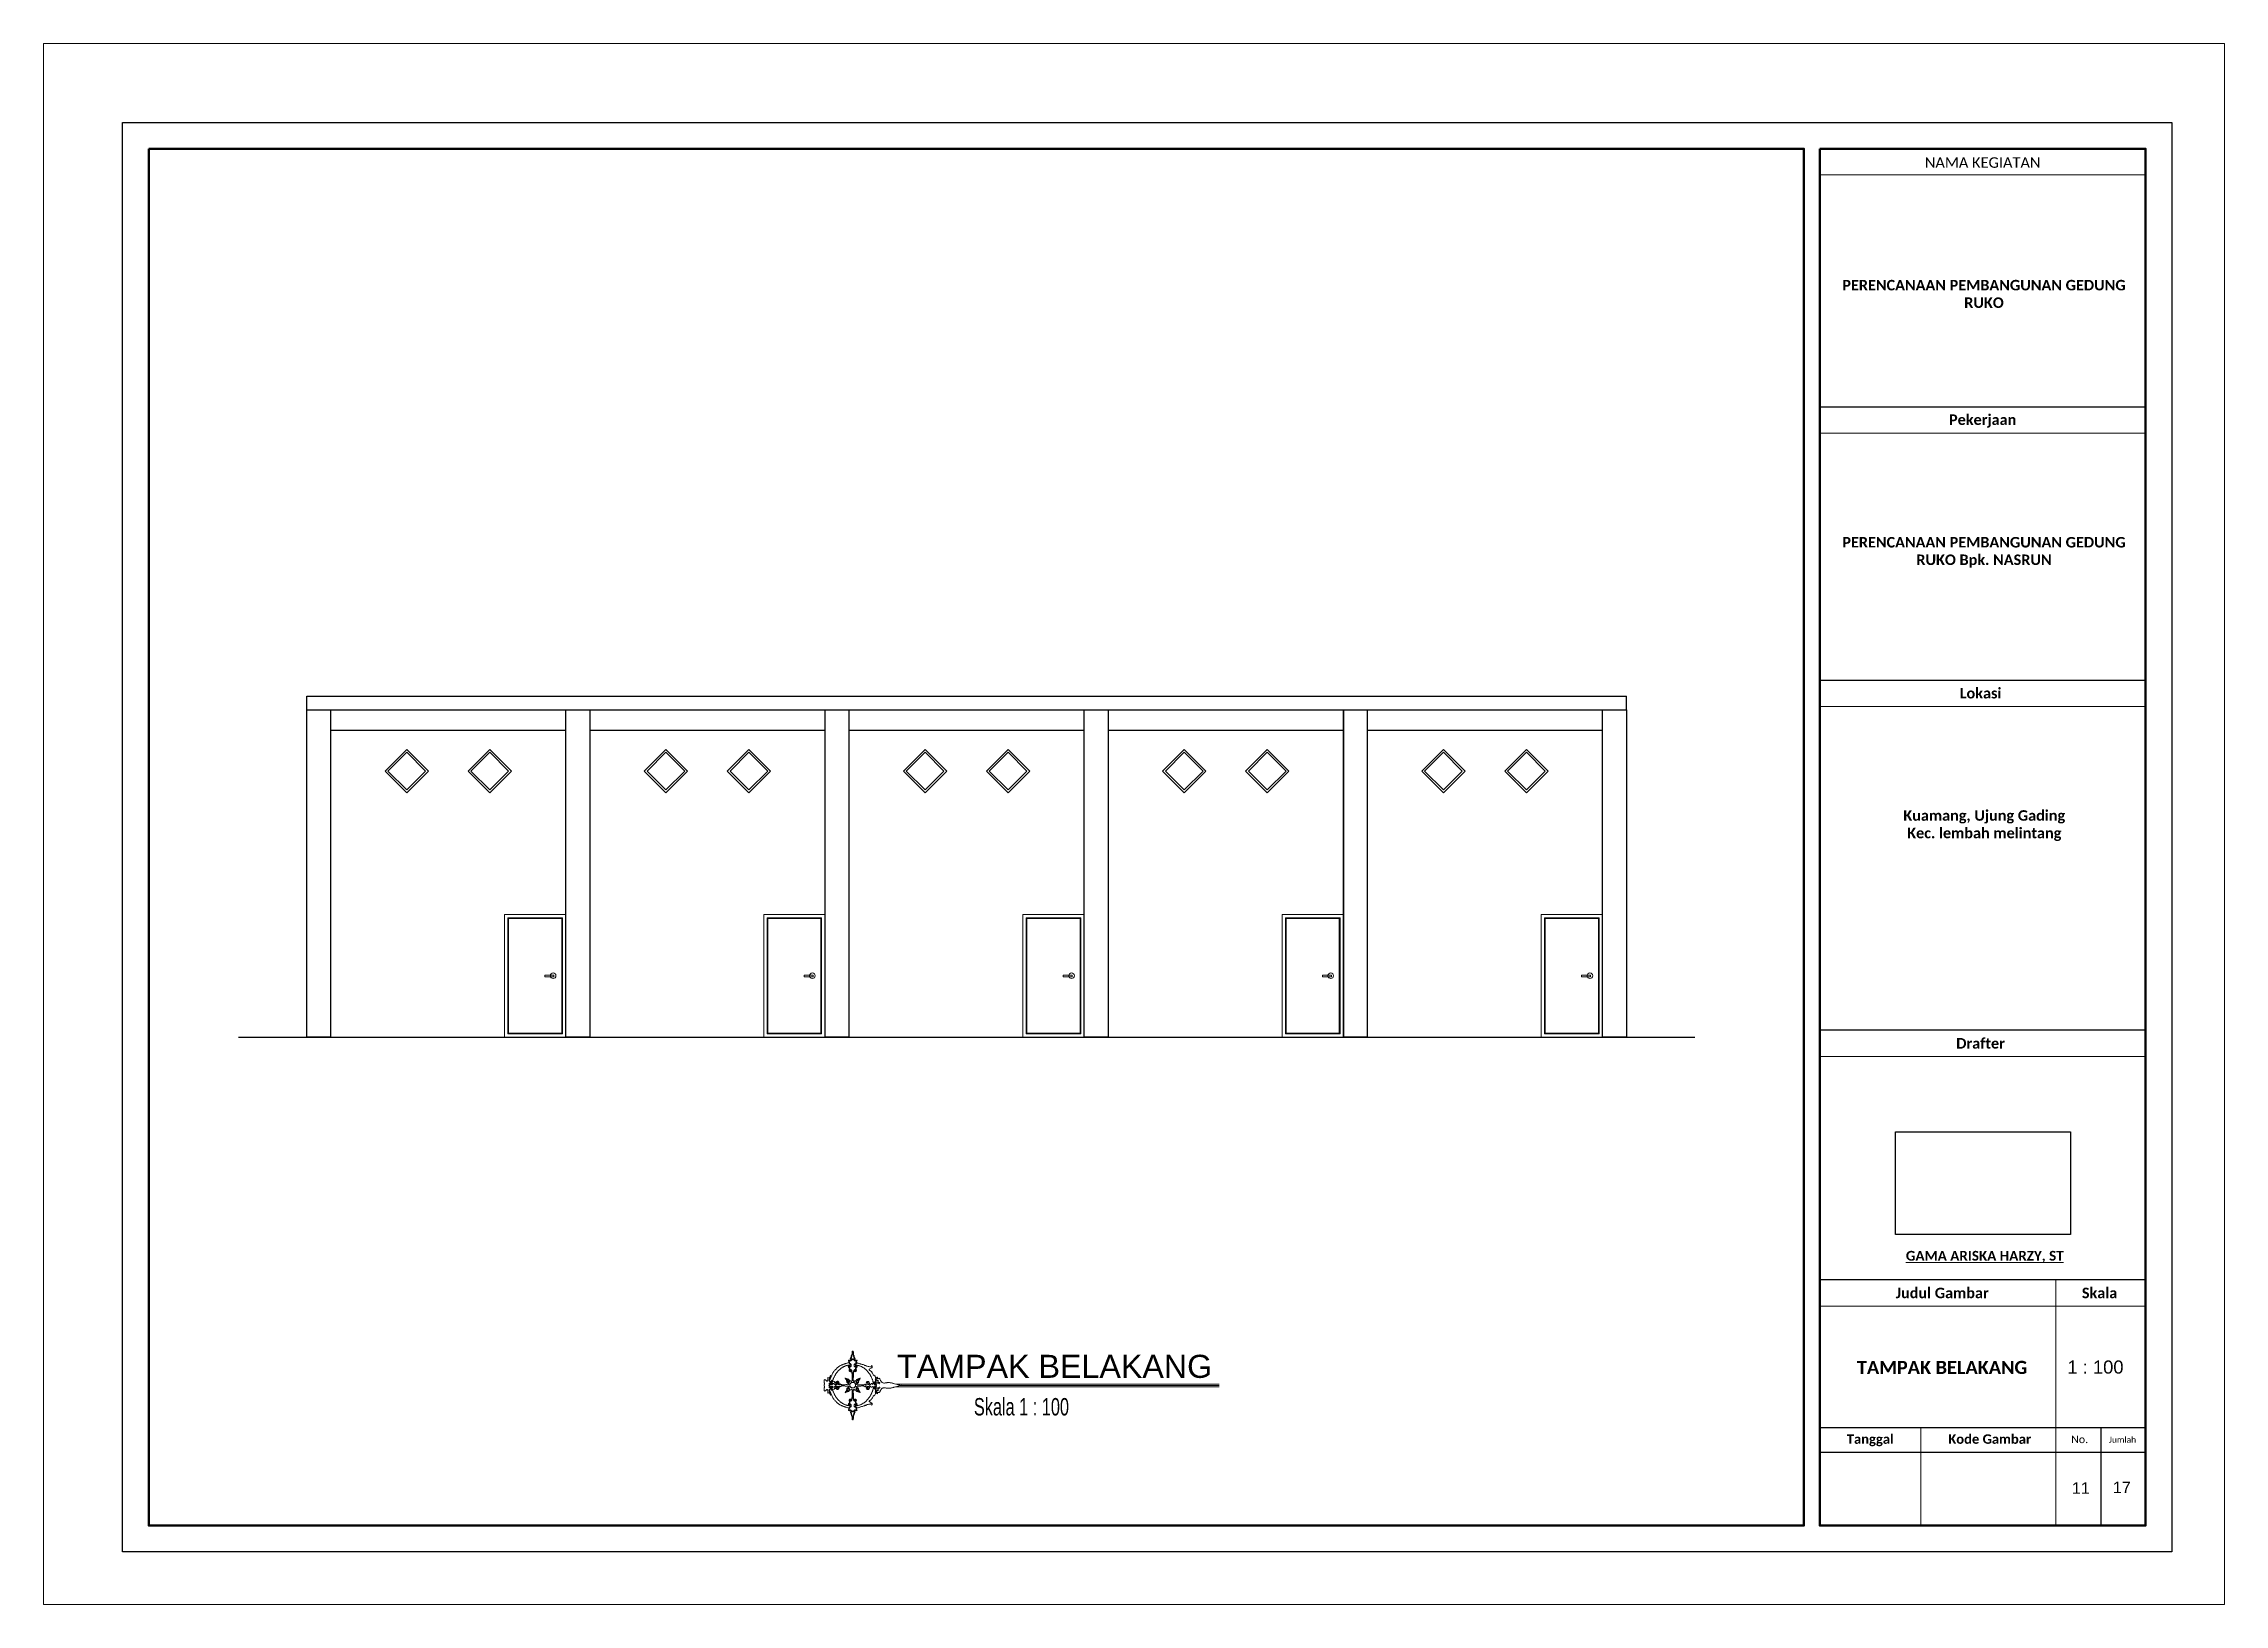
# Model space of a CAD drawing. Header units: centimetres. Extents: x -377343 to 693706, y 194584 to 813780.
# Drawn here: x 183948 to 187146, y 498509 to 500797 of the extents above; entities that cross this region are included whole.
import ezdxf

# ---------------------------------------------------------------- set-up
doc = ezdxf.new("R2010")
doc.units = ezdxf.units.CM
for name, color, linetype, lineweight in [('a. line t', 7, 'Continuous', 50), ('Kertas', 252, 'Continuous', 20), ('KUZEN', 130, 'Continuous', 9), ('Legenda', 252, 'Continuous', 20)]:
    doc.layers.add(name, color=color, linetype=linetype, lineweight=lineweight)
for name, color, linetype in [('Layer1', 7, 'Continuous'), ('PIPA', 11, 'Continuous'), ('TEXT', 7, 'Continuous')]:
    doc.layers.add(name, color=color, linetype=linetype)
doc.styles.add('ROMANS', font='ROMANS.SHX', dxfattribs={"width": 0.7})
doc.styles.get("Standard").update_dxf_attribs({"font": 'arial.ttf'})
picture_1 = doc.add_image_def('image1.jpg', size_in_pixel=(603, 1024))

msp = doc.modelspace()

# ---------------------------------------------------------------- texts
at = {"layer": 'a. line t', "color": 2}
for s, height, p in [('1 : 100', 19.2611, (186915.711, 498846.845)), ('11', 16.8535, (186922.297, 498670.715)), ('17', 16.8535, (186982.402, 498671.657))]:
    msp.add_text(s, height=height, dxfattribs=at).set_placement(p)
at = {"layer": 'a. line t', "color": 2, "lineweight": 20, "attachment_point": 5}
for s, insert, char_height, width in [('{\\fCandara|b0|i0|c0|p34;NAMA KEGIATAN}', (186791.429, 500622.332), 15.40888, 477.67534), ('{\\fCandara|b1|i0|c0|p34;PERENCANAAN PEMBANGUNAN GEDUNG RUKO}', (186793.387, 500429.733), 15.40888, 417.68214), ('{\\fCandara|b1|i0|c0|p34;Pekerjaan}', (186791.429, 500243.396), 15.40888, 477.67534), ('{\\fCandara|b1|i0|c0|p34;PERENCANAAN PEMBANGUNAN GEDUNG RUKO Bpk. NASRUN}', (186793.387, 500051.028), 15.40888, 417.68214), ('{\\fCandara|b1|i0|c0|p34;Lokasi}', (186788.364, 499844.364), 15.40888, 477.67534), ('{\\fCandara|b1|i0|c0|p34;Kuamang, Ujung Gading \\PKec. lembah melintang}', (186793.805, 499650.269), 15.40888, 417.68214), ('{\\fCandara|b1|i0|c0|p34;Drafter}', (186788.364, 499331.01), 15.40888, 477.67534), ('{\\fCandara|b1|i0|c0|p34;\\LGAMA ARISKA HARZY, ST}', (186794.494, 499018.124), 14.30651, 536.64761), ('{\\fCandara|b1|i0|c0|p34;Judul Gambar}', (186732.12, 498965.041), 15.40888, 315.88208), ('{\\fCandara|b1|i0|c0|p34;Skala}', (186962.862, 498965.041), 15.40888, 161.79326)]:
    msp.add_mtext(s, dxfattribs=dict(at, insert=insert, char_height=char_height, width=width))
at = {"layer": 'a. line t', "color": 2, "lineweight": 15, "insert": (186731.976, 498855.846), "char_height": 19.2611, "width": 432.6655, "attachment_point": 5}
msp.add_mtext('{\\fCandara|b1|i0|c0|p34;TAMPAK BELAKANG}', dxfattribs=at)
at = {"layer": 'a. line t', "color": 2, "attachment_point": 1}
for s, insert, char_height, width in [('{\\fCandara|b1|i0|c0|p34;Tanggal}', (186592.19, 498757.854), 13.86799, 242.63286), ('{\\fCandara|b1|i0|c0|p34;Kode Gambar}', (186741.033, 498757.854), 13.86799, 242.63286), ('{\\fCandara|b0|i0|c0|p34;No.}', (186921.313, 498756.056), 11.0944, 23.56078), ('{\\fCandara|b0|i0|c0|p34;Jumlah}', (186976.608, 498754.346), 8.87552, 42.16677)]:
    msp.add_mtext(s, dxfattribs=dict(at, insert=insert, char_height=char_height, width=width))
at = {"layer": 'TEXT', "color": 2}
msp.add_text('TAMPAK BELAKANG ', height=33.81255, dxfattribs=at).set_placement((185199.837, 498840.628))
at = {"layer": 'TEXT', "color": 2, "lineweight": 15, "insert": (185312.411, 498811.04), "char_height": 25.52128, "width": 11999.30688, "attachment_point": 1, "style": 'ROMANS'}
msp.add_mtext('\\pt3.96;{\\fColonna MT|b0|i0|c0|p82;Skala 1 : 100}', dxfattribs=at)

# ---------------------------------------------------------------- linework, layer by layer
at = {"layer": 'Kertas'}
msp.add_lwpolyline([(183948.49, 500796.755), (187145.833, 500796.755), (187145.833, 498508.536), (183948.49, 498508.536)], close=True, dxfattribs=at)
at = {"layer": 'KUZEN'}
for points in [[(184714.207, 499340.206), (184624.207, 499340.206), (184624.207, 499520.206), (184714.207, 499520.206)], [(184709.207, 499345.206), (184629.207, 499345.206), (184629.207, 499515.206), (184709.207, 499515.206)], [(184708.207, 499346.206), (184630.207, 499346.206), (184630.207, 499514.206), (184708.207, 499514.206)], [(185094.207, 499340.206), (185004.207, 499340.206), (185004.207, 499520.206), (185094.207, 499520.206)], [(185089.207, 499345.206), (185009.207, 499345.206), (185009.207, 499515.206), (185089.207, 499515.206)], [(185088.207, 499346.206), (185010.207, 499346.206), (185010.207, 499514.206), (185088.207, 499514.206)], [(185474.207, 499340.206), (185384.207, 499340.206), (185384.207, 499520.206), (185474.207, 499520.206)], [(185469.207, 499345.206), (185389.207, 499345.206), (185389.207, 499515.206), (185469.207, 499515.206)], [(185468.207, 499346.206), (185390.207, 499346.206), (185390.207, 499514.206), (185468.207, 499514.206)], [(185854.207, 499340.206), (185764.207, 499340.206), (185764.207, 499520.206), (185854.207, 499520.206)], [(185849.207, 499345.206), (185769.207, 499345.206), (185769.207, 499515.206), (185849.207, 499515.206)], [(185848.207, 499346.206), (185770.207, 499346.206), (185770.207, 499514.206), (185848.207, 499514.206)], [(186234.207, 499340.206), (186144.207, 499340.206), (186144.207, 499520.206), (186234.207, 499520.206)], [(186229.207, 499345.206), (186149.207, 499345.206), (186149.207, 499515.206), (186229.207, 499515.206)], [(186228.207, 499346.206), (186150.207, 499346.206), (186150.207, 499514.206), (186228.207, 499514.206)], [(184696.624, 499431.23), (184683.507, 499431.23), (184683.507, 499428.531), (184696.624, 499428.531)], [(185076.624, 499431.23), (185063.507, 499431.23), (185063.507, 499428.531), (185076.624, 499428.531)], [(185456.624, 499431.23), (185443.507, 499431.23), (185443.507, 499428.531), (185456.624, 499428.531)], [(185836.624, 499431.23), (185823.507, 499431.23), (185823.507, 499428.531), (185836.624, 499428.531)], [(186216.624, 499431.23), (186203.507, 499431.23), (186203.507, 499428.531), (186216.624, 499428.531)]]:
    msp.add_lwpolyline(points, close=True, dxfattribs=at)
for centre in [(184695.638, 499430.206), (185075.638, 499430.206), (185455.638, 499430.206), (185835.638, 499430.206), (186215.638, 499430.206)]:
    msp.add_circle(centre, 4.052, dxfattribs=at)
at = {"layer": 'Layer1'}
for p, q in [((184334.207, 499840.206), (186269.207, 499840.206)), ((184334.207, 499820.206), (184334.207, 499840.206)), ((184334.207, 499820.206), (186269.207, 499820.206)), ((185854.207, 499820.206), (185854.207, 499340.206)), ((186269.207, 499820.206), (186269.207, 499840.206)), ((184369.207, 499790.206), (184714.207, 499790.206)), ((184749.207, 499790.206), (185094.207, 499790.206)), ((185129.207, 499790.206), (185474.207, 499790.206)), ((185509.207, 499790.206), (185854.207, 499790.206)), ((185889.207, 499790.206), (186234.207, 499790.206)), ((184234.207, 499340.206), (186369.207, 499340.206))]:
    msp.add_line(p, q, dxfattribs=at)
for points in [[(184334.207, 499820.206), (184369.207, 499820.206), (184369.207, 499340.206), (184334.207, 499340.206)], [(184714.207, 499820.206), (184749.207, 499820.206), (184749.207, 499340.206), (184714.207, 499340.206)], [(185094.207, 499820.206), (185129.207, 499820.206), (185129.207, 499340.206), (185094.207, 499340.206)], [(185474.207, 499820.206), (185509.207, 499820.206), (185509.207, 499340.206), (185474.207, 499340.206)], [(185854.207, 499820.206), (185889.207, 499820.206), (185889.207, 499340.206), (185854.207, 499340.206)], [(186234.207, 499820.206), (186269.207, 499820.206), (186269.207, 499340.206), (186234.207, 499340.206)], [(184480.874, 499698.387), (184512.693, 499730.206), (184480.874, 499762.026), (184449.054, 499730.206)], [(184480.874, 499702.629), (184508.451, 499730.206), (184480.874, 499757.784), (184453.296, 499730.206)], [(184602.54, 499698.387), (184634.36, 499730.206), (184602.54, 499762.026), (184570.72, 499730.206)], [(184602.54, 499702.629), (184630.117, 499730.206), (184602.54, 499757.784), (184574.963, 499730.206)], [(184860.874, 499698.387), (184892.693, 499730.206), (184860.874, 499762.026), (184829.054, 499730.206)], [(184860.874, 499702.629), (184888.451, 499730.206), (184860.874, 499757.784), (184833.296, 499730.206)], [(184982.54, 499698.387), (185014.36, 499730.206), (184982.54, 499762.026), (184950.72, 499730.206)], [(184982.54, 499702.629), (185010.117, 499730.206), (184982.54, 499757.784), (184954.963, 499730.206)], [(185240.874, 499698.387), (185272.693, 499730.206), (185240.874, 499762.026), (185209.054, 499730.206)], [(185240.874, 499702.629), (185268.451, 499730.206), (185240.874, 499757.784), (185213.296, 499730.206)], [(185362.54, 499698.387), (185394.36, 499730.206), (185362.54, 499762.026), (185330.72, 499730.206)], [(185362.54, 499702.629), (185390.117, 499730.206), (185362.54, 499757.784), (185334.963, 499730.206)], [(185620.874, 499698.387), (185652.693, 499730.206), (185620.874, 499762.026), (185589.054, 499730.206)], [(185620.874, 499702.629), (185648.451, 499730.206), (185620.874, 499757.784), (185593.296, 499730.206)], [(185742.54, 499698.387), (185774.36, 499730.206), (185742.54, 499762.026), (185710.72, 499730.206)], [(185742.54, 499702.629), (185770.117, 499730.206), (185742.54, 499757.784), (185714.963, 499730.206)], [(186000.874, 499698.387), (186032.693, 499730.206), (186000.874, 499762.026), (185969.054, 499730.206)], [(186000.874, 499702.629), (186028.451, 499730.206), (186000.874, 499757.784), (185973.296, 499730.206)], [(186122.54, 499698.387), (186154.36, 499730.206), (186122.54, 499762.026), (186090.72, 499730.206)], [(186122.54, 499702.629), (186150.117, 499730.206), (186122.54, 499757.784), (186094.963, 499730.206)]]:
    msp.add_lwpolyline(points, close=True, dxfattribs=at)
at = {"layer": 'Legenda', "color": 1, "lineweight": 20}
for p, q in [((187030.267, 500604.144), (186552.591, 500604.144)), ((187030.267, 500225.439), (186552.591, 500225.439)), ((187030.684, 499824.68), (186553.009, 499824.68)), ((187030.684, 499311.895), (186553.009, 499311.895)), ((186898.724, 498984.302), (186898.724, 498624.103)), ((186552.591, 498945.78), (187030.267, 498945.78)), ((186700.704, 498767.481), (186700.704, 498624.103))]:
    msp.add_line(p, q, dxfattribs=at)
at = {"layer": 'Legenda', "color": 1, "lineweight": 30}
for p, q in [((187030.267, 500263.961), (186552.591, 500263.961)), ((187030.684, 499863.202), (186553.009, 499863.202)), ((187030.684, 499350.417), (186553.009, 499350.417)), ((187030.267, 498984.302), (186552.591, 498984.302)), ((187030.267, 498767.481), (186552.591, 498767.481)), ((186964.495, 498767.481), (186964.495, 498624.103)), ((187030.267, 498731.079), (186552.591, 498731.079))]:
    msp.add_line(p, q, dxfattribs=at)
at = {"layer": 'Legenda', "color": 5, "lineweight": 30}
msp.add_lwpolyline([(184064.057, 500681.188), (187068.789, 500681.188), (187068.789, 498585.58), (184064.057, 498585.58)], close=True, dxfattribs=at)
at = {"layer": 'Legenda', "color": 1, "lineweight": 50}
for points in [[(184102.579, 500642.666), (186529.478, 500642.666), (186529.478, 498624.103), (184102.579, 498624.103)], [(186552.591, 500642.666), (187030.267, 500642.666), (187030.267, 498624.103), (186552.591, 498624.103)]]:
    msp.add_lwpolyline(points, close=True, dxfattribs=at)
at = {"layer": 'PIPA', "lineweight": 35, "extrusion": (0, 0.816497, 0.57735), "elevation": 193451.324}
msp.add_lwpolyline([(-421704.212, -325591.681), (-159560.265, -63447.734), (377343.333, -600351.331), (-158232.47, -1135927.133), (-693706.405, -600453.199), (-454216.825, -360963.619)], dxfattribs=at)
at = {"layer": 'TEXT', "color": 2, "linetype": 'Continuous', "lineweight": 13}
for p, q in [((185107.172, 498850.182), (185106.589, 498849.446)), ((185107.784, 498850.896), (185107.172, 498850.182)), ((185108.416, 498851.587), (185107.784, 498850.896)), ((185109.058, 498852.254), (185108.416, 498851.587)), ((185109.701, 498852.897), (185109.058, 498852.254)), ((185110.334, 498853.515), (185109.701, 498852.897)), ((185110.949, 498854.108), (185110.334, 498853.515)), ((185111.536, 498854.675), (185110.949, 498854.108)), ((185112.085, 498855.215), (185111.536, 498854.675)), ((185112.018, 498849.065), (185112.509, 498849.663)), ((185112.018, 498849.065), (185112.509, 498849.663)), ((185112.688, 498855.789), (185112.085, 498855.215)), ((185112.509, 498849.663), (185113.012, 498850.25)), ((185112.509, 498849.663), (185113.012, 498850.25)), ((185113.312, 498856.329), (185112.688, 498855.789)), ((185113.012, 498850.25), (185113.527, 498850.824)), ((185113.012, 498850.25), (185113.527, 498850.824)), ((185113.956, 498856.835), (185113.312, 498856.329)), ((185113.527, 498850.824), (185114.054, 498851.384)), ((185113.527, 498850.824), (185114.054, 498851.384)), ((185114.618, 498857.31), (185113.956, 498856.835)), ((185114.054, 498851.384), (185114.593, 498851.931)), ((185114.054, 498851.384), (185114.593, 498851.931)), ((185114.593, 498851.931), (185115.143, 498852.463)), ((185114.593, 498851.931), (185115.143, 498852.463)), ((185115.297, 498857.756), (185114.618, 498857.31)), ((185115.143, 498852.463), (185115.704, 498852.981)), ((185115.143, 498852.463), (185115.704, 498852.981)), ((185115.992, 498858.175), (185115.297, 498857.756)), ((185115.704, 498852.981), (185116.276, 498853.483)), ((185115.704, 498852.981), (185116.276, 498853.483)), ((185116.703, 498858.569), (185115.992, 498858.175)), ((185116.276, 498853.483), (185116.86, 498853.968)), ((185116.276, 498853.483), (185116.86, 498853.968)), ((185117.427, 498858.94), (185116.703, 498858.569)), ((185116.86, 498853.968), (185117.453, 498854.437)), ((185116.86, 498853.968), (185117.453, 498854.437)), ((185118.163, 498859.289), (185117.427, 498858.94)), ((185117.453, 498854.437), (185118.058, 498854.889)), ((185117.453, 498854.437), (185118.058, 498854.889)), ((185118.058, 498854.889), (185118.672, 498855.323)), ((185118.058, 498854.889), (185118.672, 498855.323)), ((185118.911, 498859.618), (185118.163, 498859.289)), ((185118.672, 498855.323), (185119.297, 498855.739)), ((185118.672, 498855.323), (185119.297, 498855.739)), ((185119.668, 498859.93), (185118.911, 498859.618)), ((185119.297, 498855.739), (185119.931, 498856.135)), ((185119.297, 498855.739), (185119.931, 498856.135)), ((185120.435, 498860.226), (185119.668, 498859.93)), ((185119.931, 498856.135), (185120.575, 498856.512)), ((185119.931, 498856.135), (185120.575, 498856.512)), ((185121.209, 498860.508), (185120.435, 498860.226)), ((185120.575, 498856.512), (185121.229, 498856.869)), ((185120.575, 498856.512), (185121.229, 498856.869)), ((185121.99, 498860.779), (185121.209, 498860.508)), ((185121.229, 498856.869), (185121.892, 498857.205)), ((185121.229, 498856.869), (185121.892, 498857.205)), ((185121.892, 498857.205), (185122.564, 498857.52)), ((185121.892, 498857.205), (185122.564, 498857.52)), ((185122.776, 498861.04), (185121.99, 498860.779)), ((185122.564, 498857.52), (185123.244, 498857.813)), ((185122.564, 498857.52), (185123.244, 498857.813)), ((185123.566, 498861.292), (185122.776, 498861.04)), ((185123.244, 498857.813), (185123.934, 498858.083)), ((185123.244, 498857.813), (185123.934, 498858.083)), ((185124.359, 498861.539), (185123.566, 498861.292)), ((185123.934, 498858.083), (185124.632, 498858.331)), ((185123.934, 498858.083), (185124.632, 498858.331)), ((185125.154, 498861.781), (185124.359, 498861.539)), ((185124.632, 498858.331), (185125.339, 498858.554)), ((185124.632, 498858.331), (185125.339, 498858.554)), ((185125.949, 498862.022), (185125.154, 498861.781)), ((185125.339, 498858.554), (185126.053, 498858.754)), ((185125.339, 498858.554), (185126.053, 498858.754)), ((185126.744, 498862.262), (185125.949, 498862.022)), ((185126.053, 498858.754), (185126.776, 498858.929)), ((185126.053, 498858.754), (185126.776, 498858.929)), ((185127.536, 498862.503), (185126.744, 498862.262)), ((185126.776, 498858.929), (185127.506, 498859.079)), ((185126.776, 498858.929), (185127.506, 498859.079)), ((185127.506, 498859.079), (185128.244, 498859.202)), ((185127.506, 498859.079), (185128.244, 498859.202)), ((185128.326, 498862.748), (185127.536, 498862.503)), ((185128.156, 498858.246), (185127.949, 498858.262)), ((185127.949, 498858.262), (185128.024, 498857.967)), ((185128.156, 498858.246), (185127.949, 498858.262)), ((185127.949, 498858.262), (185128.024, 498857.967)), ((185128.024, 498857.967), (185128.514, 498857.173)), ((185128.024, 498857.967), (185128.514, 498857.173)), ((185128.56, 498858.024), (185128.156, 498858.246)), ((185128.56, 498858.024), (185128.156, 498858.246)), ((185128.244, 498859.202), (185128.989, 498859.299)), ((185128.244, 498859.202), (185128.989, 498859.299)), ((185129.111, 498862.999), (185128.326, 498862.748)), ((185128.667, 498866.489), (185128.381, 498866.147)), ((185128.667, 498866.489), (185128.381, 498866.147)), ((185128.381, 498866.147), (185128.511, 498865.913)), ((185128.381, 498866.147), (185128.511, 498865.913)), ((185128.511, 498865.913), (185128.753, 498865.377)), ((185128.511, 498865.913), (185128.753, 498865.377)), ((185128.514, 498857.173), (185129.084, 498856.476)), ((185128.514, 498857.173), (185129.084, 498856.476)), ((185129.078, 498857.704), (185128.56, 498858.024)), ((185129.078, 498857.704), (185128.56, 498858.024)), ((185129.402, 498866.399), (185128.667, 498866.489)), ((185129.402, 498866.399), (185128.667, 498866.489)), ((185128.697, 498857.323), (185128.756, 498858.112)), ((185128.697, 498857.323), (185128.756, 498858.112)), ((185128.747, 498856.44), (185128.697, 498857.323)), ((185128.747, 498856.44), (185128.697, 498857.323)), ((185128.949, 498855.783), (185128.747, 498856.44)), ((185128.949, 498855.783), (185128.747, 498856.44)), ((185128.753, 498865.377), (185129.048, 498864.119)), ((185128.753, 498865.377), (185129.048, 498864.119)), ((185128.756, 498858.112), (185128.881, 498858.489)), ((185128.756, 498858.112), (185128.881, 498858.489)), ((185128.881, 498858.489), (185129.03, 498858.134)), ((185128.881, 498858.489), (185129.03, 498858.134)), ((185129.568, 498854.982), (185128.949, 498855.783)), ((185129.568, 498854.982), (185128.949, 498855.783)), ((185128.989, 498859.299), (185129.742, 498859.37)), ((185128.989, 498859.299), (185129.742, 498859.37)), ((185129.03, 498858.134), (185129.323, 498857.356)), ((185129.03, 498858.134), (185129.323, 498857.356)), ((185129.048, 498864.119), (185129.297, 498862.663)), ((185129.048, 498864.119), (185129.297, 498862.663)), ((185129.627, 498857.391), (185129.078, 498857.704)), ((185129.627, 498857.391), (185129.078, 498857.704)), ((185129.084, 498856.476), (185129.664, 498855.854)), ((185129.084, 498856.476), (185129.664, 498855.854)), ((185129.285, 498865.601), (185129.559, 498866.346)), ((185129.285, 498865.601), (185129.559, 498866.346)), ((185129.33, 498864.651), (185129.285, 498865.601)), ((185129.33, 498864.651), (185129.285, 498865.601)), ((185129.297, 498862.663), (185129.402, 498861.534)), ((185129.297, 498862.663), (185129.402, 498861.534)), ((185129.323, 498857.356), (185129.793, 498856.885)), ((185129.323, 498857.356), (185129.793, 498856.885)), ((185129.6, 498863.731), (185129.33, 498864.651)), ((185129.6, 498863.731), (185129.33, 498864.651)), ((185130.066, 498865.864), (185129.402, 498866.399)), ((185130.066, 498865.864), (185129.402, 498866.399)), ((185129.402, 498861.534), (185129.766, 498861.483)), ((185129.402, 498861.534), (185129.766, 498861.483)), ((185129.691, 498852.283), (185129.438, 498851.382)), ((185129.691, 498852.283), (185129.438, 498851.382)), ((185129.438, 498851.382), (185129.727, 498850.589)), ((185129.438, 498851.382), (185129.727, 498850.589)), ((185129.477, 498851.619), (185129.574, 498852.181)), ((185129.477, 498851.619), (185129.574, 498852.181)), ((185129.59, 498851.056), (185129.477, 498851.619)), ((185129.59, 498851.056), (185129.477, 498851.619)), ((185129.559, 498866.346), (185130.246, 498866.647)), ((185129.559, 498866.346), (185130.246, 498866.647)), ((185130.135, 498854.242), (185129.568, 498854.982)), ((185130.135, 498854.242), (185129.568, 498854.982)), ((185129.574, 498852.181), (185129.922, 498852.702)), ((185129.574, 498852.181), (185129.922, 498852.702)), ((185129.87, 498850.535), (185129.59, 498851.056)), ((185129.87, 498850.535), (185129.59, 498851.056)), ((185130.003, 498863.08), (185129.6, 498863.731)), ((185130.003, 498863.08), (185129.6, 498863.731)), ((185130.122, 498857.192), (185129.627, 498857.391)), ((185130.122, 498857.192), (185129.627, 498857.391)), ((185129.664, 498855.854), (185130.183, 498855.281)), ((185129.664, 498855.854), (185130.183, 498855.281)), ((185130.213, 498853.021), (185129.691, 498852.283)), ((185130.213, 498853.021), (185129.691, 498852.283)), ((185129.727, 498850.589), (185130.308, 498850.181)), ((185129.727, 498850.589), (185130.308, 498850.181)), ((185129.742, 498859.37), (185130.501, 498859.412)), ((185129.742, 498859.37), (185130.501, 498859.412)), ((185129.766, 498861.483), (185130.471, 498861.558)), ((185129.766, 498861.483), (185130.471, 498861.558)), ((185129.793, 498856.885), (185130.372, 498856.683)), ((185129.793, 498856.885), (185130.372, 498856.683)), ((185130.276, 498850.097), (185129.87, 498850.535)), ((185130.276, 498850.097), (185129.87, 498850.535)), ((185129.922, 498852.702), (185130.351, 498853.502)), ((185129.922, 498852.702), (185130.351, 498853.502)), ((185130.363, 498862.383), (185130.003, 498863.08)), ((185130.363, 498862.383), (185130.003, 498863.08)), ((185130.874, 498865.258), (185130.066, 498865.864)), ((185130.874, 498865.258), (185130.066, 498865.864)), ((185130.48, 498857.213), (185130.122, 498857.192)), ((185130.48, 498857.213), (185130.122, 498857.192)), ((185130.351, 498853.502), (185130.135, 498854.242)), ((185130.351, 498853.502), (185130.135, 498854.242)), ((185130.183, 498855.281), (185130.568, 498854.736)), ((185130.183, 498855.281), (185130.568, 498854.736)), ((185130.654, 498853.63), (185130.213, 498853.021)), ((185130.654, 498853.63), (185130.213, 498853.021)), ((185130.246, 498866.647), (185130.83, 498866.418)), ((185130.246, 498866.647), (185130.83, 498866.418)), ((185130.768, 498849.783), (185130.276, 498850.097)), ((185130.768, 498849.783), (185130.276, 498850.097)), ((185130.308, 498850.181), (185130.889, 498850.043)), ((185130.308, 498850.181), (185130.889, 498850.043)), ((185130.399, 498861.83), (185130.363, 498862.383)), ((185130.399, 498861.83), (185130.363, 498862.383)), ((185130.372, 498856.683), (185130.996, 498856.715)), ((185130.372, 498856.683), (185130.996, 498856.715)), ((185130.976, 498861.296), (185130.399, 498861.83)), ((185130.976, 498861.296), (185130.399, 498861.83)), ((185130.781, 498860.075), (185130.45, 498859.748)), ((185130.781, 498860.075), (185130.45, 498859.748)), ((185130.45, 498859.748), (185130.516, 498858.862)), ((185130.45, 498859.748), (185130.516, 498858.862)), ((185130.471, 498861.558), (185130.943, 498861.615)), ((185130.471, 498861.558), (185130.943, 498861.615)), ((185130.619, 498857.562), (185130.48, 498857.213)), ((185130.619, 498857.562), (185130.48, 498857.213)), ((185130.501, 498859.412), (185131.267, 498859.426)), ((185130.501, 498859.412), (185131.267, 498859.426)), ((185130.516, 498858.862), (185130.619, 498857.562)), ((185130.516, 498858.862), (185130.619, 498857.562)), ((185130.568, 498854.736), (185130.749, 498854.193)), ((185130.568, 498854.736), (185130.749, 498854.193)), ((185130.749, 498854.193), (185130.654, 498853.63)), ((185130.749, 498854.193), (185130.654, 498853.63)), ((185130.664, 498851.09), (185130.72, 498851.539)), ((185130.664, 498851.09), (185130.72, 498851.539)), ((185130.735, 498850.745), (185130.664, 498851.09)), ((185130.735, 498850.745), (185130.664, 498851.09)), ((185130.72, 498851.539), (185130.882, 498852.018)), ((185130.72, 498851.539), (185130.882, 498852.018)), ((185130.955, 498850.58), (185130.735, 498850.745)), ((185130.955, 498850.58), (185130.735, 498850.745)), ((185131.304, 498849.634), (185130.768, 498849.783)), ((185131.304, 498849.634), (185130.768, 498849.783)), ((185131.597, 498860.474), (185130.781, 498860.075)), ((185131.597, 498860.474), (185130.781, 498860.075)), ((185130.83, 498866.418), (185131.38, 498865.944)), ((185130.83, 498866.418), (185131.38, 498865.944)), ((185131.267, 498865.588), (185130.874, 498865.258)), ((185131.267, 498865.588), (185130.874, 498865.258)), ((185130.882, 498852.018), (185131.126, 498852.451)), ((185130.882, 498852.018), (185131.126, 498852.451)), ((185130.889, 498850.043), (185131.426, 498850.106)), ((185130.889, 498850.043), (185131.426, 498850.106)), ((185130.943, 498861.615), (185131.585, 498861.216)), ((185130.943, 498861.615), (185131.585, 498861.216)), ((185131.348, 498850.67), (185130.955, 498850.58)), ((185131.348, 498850.67), (185130.955, 498850.58)), ((185131.743, 498860.967), (185130.976, 498861.296)), ((185131.743, 498860.967), (185130.976, 498861.296)), ((185130.996, 498856.715), (185131.597, 498856.945)), ((185130.996, 498856.715), (185131.597, 498856.945)), ((185131.435, 498869.447), (185131.044, 498869.453)), ((185131.044, 498869.453), (185131.105, 498869.237)), ((185131.435, 498869.447), (185131.044, 498869.453)), ((185131.044, 498869.453), (185131.105, 498869.237)), ((185131.105, 498869.237), (185131.781, 498868.855)), ((185131.105, 498869.237), (185131.781, 498868.855)), ((185131.126, 498852.451), (185131.431, 498852.762)), ((185131.126, 498852.451), (185131.431, 498852.762)), ((185131.3, 498866.24), (185131.267, 498865.588)), ((185131.3, 498866.24), (185131.267, 498865.588)), ((185131.423, 498866.964), (185131.3, 498866.24)), ((185131.423, 498866.964), (185131.3, 498866.24)), ((185131.842, 498849.692), (185131.304, 498849.634)), ((185131.842, 498849.692), (185131.304, 498849.634)), ((185131.949, 498851.972), (185131.327, 498851.583)), ((185131.949, 498851.972), (185131.327, 498851.583)), ((185131.327, 498851.583), (185131.33, 498851.345)), ((185131.327, 498851.583), (185131.33, 498851.345)), ((185131.33, 498851.345), (185131.716, 498851.192)), ((185131.33, 498851.345), (185131.716, 498851.192)), ((185131.968, 498850.91), (185131.348, 498850.67)), ((185131.968, 498850.91), (185131.348, 498850.67)), ((185131.38, 498865.944), (185131.84, 498865.544)), ((185131.38, 498865.944), (185131.84, 498865.544)), ((185131.673, 498867.615), (185131.423, 498866.964)), ((185131.673, 498867.615), (185131.423, 498866.964)), ((185131.426, 498850.106), (185131.878, 498850.296)), ((185131.426, 498850.106), (185131.878, 498850.296)), ((185131.431, 498852.762), (185131.774, 498852.875)), ((185131.431, 498852.762), (185131.774, 498852.875)), ((185131.969, 498869.406), (185131.435, 498869.447)), ((185131.969, 498869.406), (185131.435, 498869.447)), ((185131.585, 498861.216), (185131.597, 498860.474)), ((185131.585, 498861.216), (185131.597, 498860.474)), ((185131.597, 498856.945), (185132.108, 498857.336)), ((185131.597, 498856.945), (185132.108, 498857.336)), ((185132.222, 498867.476), (185131.673, 498867.615)), ((185132.222, 498867.476), (185131.673, 498867.615)), ((185131.716, 498851.192), (185132.243, 498851.059)), ((185131.716, 498851.192), (185132.243, 498851.059)), ((185132.225, 498860.776), (185131.743, 498860.967)), ((185132.225, 498860.776), (185131.743, 498860.967)), ((185131.774, 498852.875), (185132.132, 498852.717)), ((185131.774, 498852.875), (185132.132, 498852.717)), ((185131.781, 498868.855), (185132.618, 498868.564)), ((185131.781, 498868.855), (185132.618, 498868.564)), ((185131.84, 498865.544), (185132.156, 498865.537)), ((185131.84, 498865.544), (185132.156, 498865.537)), ((185131.841, 498868.893), (185132.04, 498869.211)), ((185131.841, 498868.893), (185132.04, 498869.211)), ((185131.979, 498868.674), (185131.841, 498868.893)), ((185131.979, 498868.674), (185131.841, 498868.893)), ((185132.341, 498849.998), (185131.842, 498849.692)), ((185132.341, 498849.998), (185131.842, 498849.692)), ((185131.878, 498850.296), (185132.2, 498850.543)), ((185131.878, 498850.296), (185132.2, 498850.543)), ((185131.952, 498870.891), (185131.934, 498870.555)), ((185131.952, 498870.891), (185131.934, 498870.555)), ((185131.934, 498870.555), (185132.24, 498869.966)), ((185131.934, 498870.555), (185132.24, 498869.966)), ((185132.5, 498852.062), (185131.949, 498851.972)), ((185132.5, 498852.062), (185131.949, 498851.972)), ((185132.727, 498870.291), (185131.952, 498870.891)), ((185132.727, 498870.291), (185131.952, 498870.891)), ((185132.288, 498850.922), (185131.968, 498850.91)), ((185132.288, 498850.922), (185131.968, 498850.91)), ((185132.34, 498869.517), (185131.969, 498869.406)), ((185132.34, 498869.517), (185131.969, 498869.406)), ((185132.678, 498868.593), (185131.979, 498868.674)), ((185132.678, 498868.593), (185131.979, 498868.674)), ((185132.04, 498869.211), (185132.354, 498869.59)), ((185132.04, 498869.211), (185132.354, 498869.59)), ((185132.108, 498857.336), (185132.464, 498857.852)), ((185132.108, 498857.336), (185132.464, 498857.852)), ((185132.132, 498852.717), (185132.483, 498852.211)), ((185132.132, 498852.717), (185132.483, 498852.211)), ((185132.156, 498865.537), (185132.273, 498866.242)), ((185132.156, 498865.537), (185132.273, 498866.242)), ((185132.2, 498850.543), (185132.351, 498850.775)), ((185132.2, 498850.543), (185132.351, 498850.775)), ((185133.031, 498867.412), (185132.222, 498867.476)), ((185133.031, 498867.412), (185132.222, 498867.476)), ((185132.486, 498860.576), (185132.225, 498860.776)), ((185132.486, 498860.576), (185132.225, 498860.776)), ((185132.24, 498869.966), (185132.34, 498869.517)), ((185132.24, 498869.966), (185132.34, 498869.517)), ((185132.243, 498851.059), (185132.671, 498850.882)), ((185132.243, 498851.059), (185132.671, 498850.882)), ((185132.273, 498866.242), (185132.293, 498867.167)), ((185132.273, 498866.242), (185132.293, 498867.167)), ((185132.351, 498850.775), (185132.288, 498850.922)), ((185132.351, 498850.775), (185132.288, 498850.922)), ((185132.293, 498867.167), (185132.35, 498867.729)), ((185132.293, 498867.167), (185132.35, 498867.729)), ((185132.429, 498872.086), (185132.321, 498871.264)), ((185132.429, 498872.086), (185132.321, 498871.264)), ((185132.321, 498871.264), (185132.588, 498870.417)), ((185132.321, 498871.264), (185132.588, 498870.417)), ((185132.759, 498850.594), (185132.341, 498849.998)), ((185132.759, 498850.594), (185132.341, 498849.998)), ((185132.35, 498867.729), (185132.442, 498867.993)), ((185132.35, 498867.729), (185132.442, 498867.993)), ((185132.354, 498869.59), (185132.56, 498869.991)), ((185132.354, 498869.59), (185132.56, 498869.991)), ((185132.369, 498870.587), (185132.501, 498870.707)), ((185132.369, 498870.587), (185132.501, 498870.707)), ((185132.435, 498870.376), (185132.369, 498870.587)), ((185132.435, 498870.376), (185132.369, 498870.587)), ((185132.7, 498872.873), (185132.429, 498872.086)), ((185132.7, 498872.873), (185132.429, 498872.086)), ((185132.56, 498869.991), (185132.435, 498870.376)), ((185132.56, 498869.991), (185132.435, 498870.376)), ((185132.442, 498867.993), (185132.567, 498868.021)), ((185132.442, 498867.993), (185132.567, 498868.021)), ((185132.464, 498857.852), (185132.597, 498858.458)), ((185132.464, 498857.852), (185132.597, 498858.458)), ((185132.483, 498852.211), (185132.815, 498851.455)), ((185132.483, 498852.211), (185132.815, 498851.455)), ((185132.591, 498860.221), (185132.486, 498860.576)), ((185132.591, 498860.221), (185132.486, 498860.576)), ((185132.946, 498851.797), (185132.5, 498852.062)), ((185132.946, 498851.797), (185132.5, 498852.062)), ((185132.501, 498870.707), (185132.597, 498870.701)), ((185132.501, 498870.707), (185132.597, 498870.701)), ((185132.567, 498868.021), (185132.722, 498867.878)), ((185132.567, 498868.021), (185132.722, 498867.878)), ((185132.588, 498870.417), (185132.946, 498870.002)), ((185132.588, 498870.417), (185132.946, 498870.002)), ((185132.607, 498859.564), (185132.591, 498860.221)), ((185132.607, 498859.564), (185132.591, 498860.221)), ((185132.597, 498870.701), (185132.646, 498870.152)), ((185132.597, 498870.701), (185132.646, 498870.152)), ((185132.597, 498858.458), (185132.607, 498859.564)), ((185132.597, 498858.458), (185132.607, 498859.564)), ((185132.618, 498868.564), (185133.294, 498868.183)), ((185132.618, 498868.564), (185133.294, 498868.183)), ((185132.646, 498870.152), (185132.774, 498870.226)), ((185132.646, 498870.152), (185132.774, 498870.226)), ((185132.671, 498850.882), (185132.759, 498850.594)), ((185132.671, 498850.882), (185132.759, 498850.594)), ((185133.741, 498868.389), (185132.678, 498868.593)), ((185133.741, 498868.389), (185132.678, 498868.593)), ((185133.051, 498873.655), (185132.7, 498872.873)), ((185133.051, 498873.655), (185132.7, 498872.873)), ((185132.722, 498867.878), (185132.905, 498867.626)), ((185132.722, 498867.878), (185132.905, 498867.626)), ((185132.946, 498870.002), (185132.727, 498870.291)), ((185132.946, 498870.002), (185132.727, 498870.291)), ((185132.774, 498870.226), (185132.952, 498870.711)), ((185132.774, 498870.226), (185132.952, 498870.711)), ((185132.815, 498851.455), (185133.085, 498850.653)), ((185132.815, 498851.455), (185133.085, 498850.653)), ((185132.905, 498867.626), (185133.112, 498867.33)), ((185132.905, 498867.626), (185133.112, 498867.33)), ((185133.298, 498851.25), (185132.946, 498851.797)), ((185133.298, 498851.25), (185132.946, 498851.797)), ((185132.952, 498870.711), (185133.15, 498871.391)), ((185132.952, 498870.711), (185133.15, 498871.391)), ((185133.565, 498867.592), (185133.031, 498867.412)), ((185133.565, 498867.592), (185133.031, 498867.412)), ((185133.402, 498874.465), (185133.051, 498873.655)), ((185133.402, 498874.465), (185133.051, 498873.655)), ((185133.085, 498850.653), (185133.3, 498849.811)), ((185133.085, 498850.653), (185133.3, 498849.811)), ((185133.112, 498867.33), (185133.341, 498867.053)), ((185133.112, 498867.33), (185133.341, 498867.053)), ((185133.15, 498871.391), (185133.339, 498872.054)), ((185133.15, 498871.391), (185133.339, 498872.054)), ((185133.294, 498868.183), (185133.565, 498867.592)), ((185133.294, 498868.183), (185133.565, 498867.592)), ((185133.566, 498850.493), (185133.298, 498851.25)), ((185133.566, 498850.493), (185133.298, 498851.25)), ((185133.3, 498849.811), (185133.465, 498848.936)), ((185133.3, 498849.811), (185133.465, 498848.936)), ((185133.339, 498872.054), (185133.489, 498872.484)), ((185133.339, 498872.054), (185133.489, 498872.484)), ((185133.341, 498867.053), (185133.59, 498866.858)), ((185133.341, 498867.053), (185133.59, 498866.858)), ((185133.672, 498875.332), (185133.402, 498874.465)), ((185133.672, 498875.332), (185133.402, 498874.465)), ((185133.489, 498872.484), (185133.85, 498873.401)), ((185133.489, 498872.484), (185133.85, 498873.401)), ((185133.763, 498849.601), (185133.566, 498850.493)), ((185133.763, 498849.601), (185133.566, 498850.493)), ((185133.59, 498866.858), (185133.857, 498866.81)), ((185133.59, 498866.858), (185133.857, 498866.81)), ((185133.781, 498876.29), (185133.672, 498875.332)), ((185133.781, 498876.29), (185133.672, 498875.332)), ((185134.426, 498867.824), (185133.741, 498868.389)), ((185134.426, 498867.824), (185133.741, 498868.389)), ((185133.898, 498848.645), (185133.763, 498849.601)), ((185133.898, 498848.645), (185133.763, 498849.601)), ((185133.79, 498876.841), (185133.781, 498876.29)), ((185133.79, 498876.841), (185133.781, 498876.29)), ((185133.821, 498877.522), (185133.79, 498876.841)), ((185133.821, 498877.522), (185133.79, 498876.841)), ((185133.877, 498878.251), (185133.821, 498877.522)), ((185133.877, 498878.251), (185133.821, 498877.522)), ((185133.85, 498873.401), (185134.062, 498874.34)), ((185133.85, 498873.401), (185134.062, 498874.34)), ((185133.857, 498866.81), (185134.138, 498866.971)), ((185133.857, 498866.81), (185134.138, 498866.971)), ((185133.96, 498878.948), (185133.877, 498878.251)), ((185133.96, 498878.948), (185133.877, 498878.251)), ((185134.075, 498879.533), (185133.96, 498878.948)), ((185134.075, 498879.533), (185133.96, 498878.948)), ((185134.062, 498874.34), (185134.174, 498875.29)), ((185134.062, 498874.34), (185134.174, 498875.29)), ((185134.225, 498879.924), (185134.075, 498879.533)), ((185134.225, 498879.924), (185134.075, 498879.533)), ((185134.138, 498866.971), (185134.426, 498867.824)), ((185134.138, 498866.971), (185134.426, 498867.824)), ((185134.174, 498875.29), (185134.237, 498876.246)), ((185134.174, 498875.29), (185134.237, 498876.246)), ((185134.413, 498880.04), (185134.225, 498879.924)), ((185134.413, 498880.04), (185134.225, 498879.924)), ((185134.237, 498876.246), (185134.3, 498877.197)), ((185134.237, 498876.246), (185134.3, 498877.197)), ((185134.3, 498877.197), (185134.412, 498878.135)), ((185134.3, 498877.197), (185134.412, 498878.135)), ((185134.412, 498878.135), (185134.624, 498879.052)), ((185134.412, 498878.135), (185134.624, 498879.052)), ((185134.642, 498879.802), (185134.413, 498880.04)), ((185134.642, 498879.802), (185134.413, 498880.04)), ((185134.624, 498879.052), (185134.898, 498879.726)), ((185134.624, 498879.052), (185134.898, 498879.726)), ((185134.916, 498879.128), (185134.642, 498879.802)), ((185134.916, 498879.128), (185134.642, 498879.802)), ((185134.898, 498879.726), (185135.127, 498879.964)), ((185134.898, 498879.726), (185135.127, 498879.964)), ((185135.127, 498878.211), (185134.916, 498879.128)), ((185135.127, 498878.211), (185134.916, 498879.128)), ((185135.114, 498867.9), (185135.798, 498868.465)), ((185135.114, 498867.9), (185135.798, 498868.465)), ((185135.402, 498867.048), (185135.114, 498867.9)), ((185135.402, 498867.048), (185135.114, 498867.9)), ((185135.127, 498879.964), (185135.315, 498879.847)), ((185135.127, 498879.964), (185135.315, 498879.847)), ((185135.24, 498877.273), (185135.127, 498878.211)), ((185135.24, 498877.273), (185135.127, 498878.211)), ((185135.303, 498876.322), (185135.24, 498877.273)), ((185135.303, 498876.322), (185135.24, 498877.273)), ((185135.366, 498875.367), (185135.303, 498876.322)), ((185135.366, 498875.367), (185135.303, 498876.322)), ((185135.315, 498879.847), (185135.465, 498879.456)), ((185135.315, 498879.847), (185135.465, 498879.456)), ((185135.478, 498874.416), (185135.366, 498875.367)), ((185135.478, 498874.416), (185135.366, 498875.367)), ((185135.683, 498866.886), (185135.402, 498867.048)), ((185135.683, 498866.886), (185135.402, 498867.048)), ((185135.465, 498879.456), (185135.58, 498878.872)), ((185135.465, 498879.456), (185135.58, 498878.872)), ((185135.69, 498873.478), (185135.478, 498874.416)), ((185135.69, 498873.478), (185135.478, 498874.416)), ((185135.58, 498878.872), (185135.663, 498878.175)), ((185135.58, 498878.872), (185135.663, 498878.175)), ((185135.641, 498848.721), (185135.777, 498849.677)), ((185135.641, 498848.721), (185135.777, 498849.677)), ((185135.663, 498878.175), (185135.719, 498877.446)), ((185135.663, 498878.175), (185135.719, 498877.446)), ((185135.949, 498866.935), (185135.683, 498866.886)), ((185135.949, 498866.935), (185135.683, 498866.886)), ((185136.051, 498872.561), (185135.69, 498873.478)), ((185136.051, 498872.561), (185135.69, 498873.478)), ((185135.719, 498877.446), (185135.75, 498876.765)), ((185135.719, 498877.446), (185135.75, 498876.765)), ((185135.75, 498876.765), (185135.759, 498876.214)), ((185135.75, 498876.765), (185135.759, 498876.214)), ((185135.759, 498876.214), (185135.867, 498875.256)), ((185135.759, 498876.214), (185135.867, 498875.256)), ((185135.777, 498849.677), (185135.973, 498850.57)), ((185135.777, 498849.677), (185135.973, 498850.57)), ((185135.798, 498868.465), (185136.861, 498868.669)), ((185135.798, 498868.465), (185136.861, 498868.669)), ((185135.867, 498875.256), (185136.138, 498874.388)), ((185135.867, 498875.256), (185136.138, 498874.388)), ((185136.199, 498867.129), (185135.949, 498866.935)), ((185136.199, 498867.129), (185135.949, 498866.935)), ((185135.973, 498850.57), (185136.242, 498851.326)), ((185135.973, 498850.57), (185136.242, 498851.326)), ((185136.246, 498868.106), (185135.975, 498867.516)), ((185136.246, 498868.106), (185135.975, 498867.516)), ((185135.975, 498867.516), (185136.509, 498867.336)), ((185135.975, 498867.516), (185136.509, 498867.336)), ((185136.201, 498872.13), (185136.051, 498872.561)), ((185136.201, 498872.13), (185136.051, 498872.561)), ((185136.24, 498849.735), (185136.075, 498848.86)), ((185136.24, 498849.735), (185136.075, 498848.86)), ((185136.138, 498874.388), (185136.489, 498873.579)), ((185136.138, 498874.388), (185136.489, 498873.579)), ((185136.428, 498867.407), (185136.199, 498867.129)), ((185136.428, 498867.407), (185136.199, 498867.129)), ((185136.39, 498871.468), (185136.201, 498872.13)), ((185136.39, 498871.468), (185136.201, 498872.13)), ((185136.455, 498850.577), (185136.24, 498849.735)), ((185136.455, 498850.577), (185136.24, 498849.735)), ((185136.242, 498851.326), (185136.594, 498851.873)), ((185136.242, 498851.326), (185136.594, 498851.873)), ((185136.921, 498868.488), (185136.246, 498868.106)), ((185136.921, 498868.488), (185136.246, 498868.106)), ((185136.588, 498870.787), (185136.39, 498871.468)), ((185136.588, 498870.787), (185136.39, 498871.468)), ((185136.635, 498867.703), (185136.428, 498867.407)), ((185136.635, 498867.703), (185136.428, 498867.407)), ((185136.725, 498851.379), (185136.455, 498850.577)), ((185136.725, 498851.379), (185136.455, 498850.577)), ((185136.489, 498873.579), (185136.84, 498872.797)), ((185136.489, 498873.579), (185136.84, 498872.797)), ((185136.509, 498867.336), (185137.317, 498867.399)), ((185136.509, 498867.336), (185137.317, 498867.399)), ((185136.765, 498870.303), (185136.588, 498870.787)), ((185136.765, 498870.303), (185136.588, 498870.787)), ((185136.951, 498870.34), (185136.594, 498869.926)), ((185136.951, 498870.34), (185136.594, 498869.926)), ((185136.594, 498869.926), (185136.813, 498870.214)), ((185136.594, 498869.926), (185136.813, 498870.214)), ((185136.594, 498851.873), (185137.04, 498852.138)), ((185136.594, 498851.873), (185137.04, 498852.138)), ((185136.818, 498867.954), (185136.635, 498867.703)), ((185136.818, 498867.954), (185136.635, 498867.703)), ((185137.057, 498852.134), (185136.725, 498851.379)), ((185137.057, 498852.134), (185136.725, 498851.379)), ((185136.893, 498870.228), (185136.765, 498870.303)), ((185136.893, 498870.228), (185136.765, 498870.303)), ((185136.869, 498850.958), (185136.78, 498850.67)), ((185136.869, 498850.958), (185136.78, 498850.67)), ((185136.78, 498850.67), (185137.199, 498850.075)), ((185136.78, 498850.67), (185137.199, 498850.075)), ((185136.813, 498870.214), (185137.588, 498870.815)), ((185136.813, 498870.214), (185137.588, 498870.815)), ((185136.972, 498868.098), (185136.818, 498867.954)), ((185136.972, 498868.098), (185136.818, 498867.954)), ((185136.84, 498872.797), (185137.111, 498872.01)), ((185136.84, 498872.797), (185137.111, 498872.01)), ((185136.861, 498868.669), (185137.561, 498868.751)), ((185136.861, 498868.669), (185137.561, 498868.751)), ((185137.297, 498851.136), (185136.869, 498850.958)), ((185137.297, 498851.136), (185136.869, 498850.958)), ((185136.943, 498870.777), (185136.893, 498870.228)), ((185136.943, 498870.777), (185136.893, 498870.228)), ((185137.759, 498868.779), (185136.921, 498868.488)), ((185137.759, 498868.779), (185136.921, 498868.488)), ((185136.933, 498859.64), (185136.949, 498860.297)), ((185136.933, 498859.64), (185136.949, 498860.297)), ((185136.943, 498858.535), (185136.933, 498859.64)), ((185136.943, 498858.535), (185136.933, 498859.64)), ((185137.039, 498870.783), (185136.943, 498870.777)), ((185137.039, 498870.783), (185136.943, 498870.777)), ((185137.076, 498857.929), (185136.943, 498858.535)), ((185137.076, 498857.929), (185136.943, 498858.535)), ((185136.949, 498860.297), (185137.054, 498860.653)), ((185136.949, 498860.297), (185137.054, 498860.653)), ((185137.219, 498871.187), (185136.951, 498870.34)), ((185137.219, 498871.187), (185136.951, 498870.34)), ((185137.097, 498868.069), (185136.972, 498868.098)), ((185137.097, 498868.069), (185136.972, 498868.098)), ((185136.98, 498870.067), (185137.105, 498870.453)), ((185136.98, 498870.067), (185137.105, 498870.453)), ((185137.186, 498869.666), (185136.98, 498870.067)), ((185137.186, 498869.666), (185136.98, 498870.067)), ((185137.171, 498870.663), (185137.039, 498870.783)), ((185137.171, 498870.663), (185137.039, 498870.783)), ((185137.04, 498852.138), (185137.591, 498852.048)), ((185137.04, 498852.138), (185137.591, 498852.048)), ((185137.054, 498860.653), (185137.315, 498860.853)), ((185137.054, 498860.653), (185137.315, 498860.853)), ((185137.408, 498852.641), (185137.057, 498852.134)), ((185137.408, 498852.641), (185137.057, 498852.134)), ((185137.432, 498857.412), (185137.076, 498857.929)), ((185137.432, 498857.412), (185137.076, 498857.929)), ((185137.19, 498867.806), (185137.097, 498868.069)), ((185137.19, 498867.806), (185137.097, 498868.069)), ((185137.105, 498870.453), (185137.171, 498870.663)), ((185137.105, 498870.453), (185137.171, 498870.663)), ((185137.111, 498872.01), (185137.219, 498871.187)), ((185137.111, 498872.01), (185137.219, 498871.187)), ((185137.5, 498869.287), (185137.186, 498869.666)), ((185137.5, 498869.287), (185137.186, 498869.666)), ((185137.189, 498850.699), (185137.252, 498850.845)), ((185137.189, 498850.699), (185137.252, 498850.845)), ((185137.34, 498850.467), (185137.189, 498850.699)), ((185137.34, 498850.467), (185137.189, 498850.699)), ((185137.247, 498867.243), (185137.19, 498867.806)), ((185137.247, 498867.243), (185137.19, 498867.806)), ((185137.199, 498850.075), (185137.698, 498849.769)), ((185137.199, 498850.075), (185137.698, 498849.769)), ((185137.3, 498869.89), (185137.2, 498869.441)), ((185137.3, 498869.89), (185137.2, 498869.441)), ((185137.2, 498869.441), (185137.571, 498869.33)), ((185137.2, 498869.441), (185137.571, 498869.33)), ((185137.267, 498866.318), (185137.247, 498867.243)), ((185137.267, 498866.318), (185137.247, 498867.243)), ((185137.252, 498850.845), (185137.572, 498850.834)), ((185137.252, 498850.845), (185137.572, 498850.834)), ((185137.384, 498865.613), (185137.267, 498866.318)), ((185137.384, 498865.613), (185137.267, 498866.318)), ((185137.824, 498851.268), (185137.297, 498851.136)), ((185137.824, 498851.268), (185137.297, 498851.136)), ((185137.606, 498870.479), (185137.3, 498869.89)), ((185137.606, 498870.479), (185137.3, 498869.89)), ((185137.315, 498860.853), (185137.796, 498861.044)), ((185137.315, 498860.853), (185137.796, 498861.044)), ((185137.317, 498867.399), (185137.867, 498867.539)), ((185137.317, 498867.399), (185137.867, 498867.539)), ((185137.662, 498850.22), (185137.34, 498850.467)), ((185137.662, 498850.22), (185137.34, 498850.467)), ((185137.7, 498865.62), (185137.384, 498865.613)), ((185137.7, 498865.62), (185137.384, 498865.613)), ((185137.766, 498852.799), (185137.408, 498852.641)), ((185137.766, 498852.799), (185137.408, 498852.641)), ((185137.943, 498857.021), (185137.432, 498857.412)), ((185137.943, 498857.021), (185137.432, 498857.412)), ((185137.699, 498868.969), (185137.5, 498869.287)), ((185137.699, 498868.969), (185137.5, 498869.287)), ((185137.561, 498868.751), (185137.699, 498868.969)), ((185137.561, 498868.751), (185137.699, 498868.969)), ((185137.571, 498869.33), (185138.105, 498869.37)), ((185137.571, 498869.33), (185138.105, 498869.37)), ((185137.572, 498850.834), (185138.192, 498850.594)), ((185137.572, 498850.834), (185138.192, 498850.594)), ((185137.588, 498870.815), (185137.606, 498870.479)), ((185137.588, 498870.815), (185137.606, 498870.479)), ((185137.591, 498852.048), (185138.212, 498851.659)), ((185137.591, 498852.048), (185138.212, 498851.659)), ((185138.114, 498850.029), (185137.662, 498850.22)), ((185138.114, 498850.029), (185137.662, 498850.22)), ((185137.698, 498849.769), (185138.236, 498849.711)), ((185137.698, 498849.769), (185138.236, 498849.711)), ((185138.16, 498866.02), (185137.7, 498865.62)), ((185138.16, 498866.02), (185137.7, 498865.62)), ((185138.435, 498869.16), (185137.759, 498868.779)), ((185138.435, 498869.16), (185137.759, 498868.779)), ((185138.109, 498852.685), (185137.766, 498852.799)), ((185138.109, 498852.685), (185137.766, 498852.799)), ((185137.796, 498861.044), (185138.564, 498861.372)), ((185137.796, 498861.044), (185138.564, 498861.372)), ((185138.21, 498851.421), (185137.824, 498851.268)), ((185138.21, 498851.421), (185137.824, 498851.268)), ((185137.867, 498867.539), (185138.117, 498866.887)), ((185137.867, 498867.539), (185138.117, 498866.887)), ((185137.954, 498861.14), (185137.942, 498860.398)), ((185137.954, 498861.14), (185137.942, 498860.398)), ((185137.942, 498860.398), (185138.759, 498859.999)), ((185137.942, 498860.398), (185138.759, 498859.999)), ((185138.544, 498856.791), (185137.943, 498857.021)), ((185138.544, 498856.791), (185137.943, 498857.021)), ((185138.597, 498861.539), (185137.954, 498861.14)), ((185138.597, 498861.539), (185137.954, 498861.14)), ((185138.105, 498869.37), (185138.496, 498869.376)), ((185138.105, 498869.37), (185138.496, 498869.376)), ((185138.413, 498852.374), (185138.109, 498852.685)), ((185138.413, 498852.374), (185138.109, 498852.685)), ((185138.651, 498849.967), (185138.114, 498850.029)), ((185138.651, 498849.967), (185138.114, 498850.029)), ((185138.117, 498866.887), (185138.24, 498866.164)), ((185138.117, 498866.887), (185138.24, 498866.164)), ((185138.709, 498866.494), (185138.16, 498866.02)), ((185138.709, 498866.494), (185138.16, 498866.02)), ((185138.192, 498850.594), (185138.584, 498850.503)), ((185138.192, 498850.594), (185138.584, 498850.503)), ((185138.212, 498851.659), (185138.21, 498851.421)), ((185138.212, 498851.659), (185138.21, 498851.421)), ((185138.236, 498849.711), (185138.772, 498849.859)), ((185138.236, 498849.711), (185138.772, 498849.859)), ((185138.24, 498866.164), (185138.273, 498865.512)), ((185138.24, 498866.164), (185138.273, 498865.512)), ((185138.273, 498865.512), (185138.666, 498865.182)), ((185138.273, 498865.512), (185138.666, 498865.182)), ((185139.039, 498859.336), (185138.273, 498859.35)), ((185139.039, 498859.336), (185138.273, 498859.35)), ((185138.658, 498851.942), (185138.413, 498852.374)), ((185138.658, 498851.942), (185138.413, 498852.374)), ((185138.496, 498869.376), (185138.435, 498869.16)), ((185138.496, 498869.376), (185138.435, 498869.16)), ((185139.167, 498856.759), (185138.544, 498856.791)), ((185139.167, 498856.759), (185138.544, 498856.791)), ((185138.564, 498861.372), (185139.141, 498861.907)), ((185138.564, 498861.372), (185139.141, 498861.907)), ((185138.584, 498850.503), (185138.805, 498850.668)), ((185138.584, 498850.503), (185138.805, 498850.668)), ((185139.068, 498861.482), (185138.597, 498861.539)), ((185139.068, 498861.482), (185138.597, 498861.539)), ((185139.232, 498850.104), (185138.651, 498849.967)), ((185139.232, 498850.104), (185138.651, 498849.967)), ((185138.819, 498851.463), (185138.658, 498851.942)), ((185138.819, 498851.463), (185138.658, 498851.942)), ((185138.666, 498865.182), (185139.474, 498865.788)), ((185138.666, 498865.182), (185139.474, 498865.788)), ((185139.294, 498866.723), (185138.709, 498866.494)), ((185139.294, 498866.723), (185138.709, 498866.494)), ((185138.759, 498859.999), (185139.089, 498859.671)), ((185138.759, 498859.999), (185139.089, 498859.671)), ((185138.772, 498849.859), (185139.263, 498850.174)), ((185138.772, 498849.859), (185139.263, 498850.174)), ((185138.972, 498854.66), (185138.791, 498854.117)), ((185138.972, 498854.66), (185138.791, 498854.117)), ((185138.791, 498854.117), (185138.885, 498853.553)), ((185138.791, 498854.117), (185138.885, 498853.553)), ((185138.805, 498850.668), (185138.876, 498851.013)), ((185138.805, 498850.668), (185138.876, 498851.013)), ((185138.876, 498851.013), (185138.819, 498851.463)), ((185138.876, 498851.013), (185138.819, 498851.463)), ((185138.885, 498853.553), (185139.327, 498852.945)), ((185138.885, 498853.553), (185139.327, 498852.945)), ((185139.023, 498858.786), (185138.921, 498857.485)), ((185139.023, 498858.786), (185138.921, 498857.485)), ((185138.921, 498857.485), (185139.059, 498857.137)), ((185138.921, 498857.485), (185139.059, 498857.137)), ((185139.357, 498855.205), (185138.972, 498854.66)), ((185139.357, 498855.205), (185138.972, 498854.66)), ((185139.089, 498859.671), (185139.023, 498858.786)), ((185139.089, 498859.671), (185139.023, 498858.786)), ((185139.798, 498859.293), (185139.039, 498859.336)), ((185139.798, 498859.293), (185139.039, 498859.336)), ((185139.059, 498857.137), (185139.418, 498857.115)), ((185139.059, 498857.137), (185139.418, 498857.115)), ((185139.774, 498861.407), (185139.068, 498861.482)), ((185139.774, 498861.407), (185139.068, 498861.482)), ((185139.141, 498861.907), (185139.177, 498862.459)), ((185139.141, 498861.907), (185139.177, 498862.459)), ((185139.747, 498856.961), (185139.167, 498856.759)), ((185139.747, 498856.961), (185139.167, 498856.759)), ((185139.177, 498862.459), (185139.537, 498863.156)), ((185139.177, 498862.459), (185139.537, 498863.156)), ((185139.189, 498853.579), (185139.405, 498854.319)), ((185139.189, 498853.579), (185139.405, 498854.319)), ((185139.618, 498852.778), (185139.189, 498853.579)), ((185139.618, 498852.778), (185139.189, 498853.579)), ((185139.813, 498850.513), (185139.232, 498850.104)), ((185139.813, 498850.513), (185139.232, 498850.104)), ((185139.263, 498850.174), (185139.67, 498850.612)), ((185139.263, 498850.174), (185139.67, 498850.612)), ((185139.981, 498866.422), (185139.294, 498866.723)), ((185139.981, 498866.422), (185139.294, 498866.723)), ((185139.327, 498852.945), (185139.849, 498852.206)), ((185139.327, 498852.945), (185139.849, 498852.206)), ((185139.875, 498855.777), (185139.357, 498855.205)), ((185139.875, 498855.777), (185139.357, 498855.205)), ((185139.405, 498854.319), (185139.971, 498855.058)), ((185139.405, 498854.319), (185139.971, 498855.058)), ((185139.418, 498857.115), (185139.913, 498857.314)), ((185139.418, 498857.115), (185139.913, 498857.314)), ((185139.474, 498865.788), (185140.137, 498866.323)), ((185139.474, 498865.788), (185140.137, 498866.323)), ((185139.537, 498863.156), (185139.94, 498863.807)), ((185139.537, 498863.156), (185139.94, 498863.807)), ((185139.965, 498852.257), (185139.618, 498852.778)), ((185139.965, 498852.257), (185139.618, 498852.778)), ((185139.67, 498850.612), (185139.95, 498851.133)), ((185139.67, 498850.612), (185139.95, 498851.133)), ((185140.217, 498857.433), (185139.747, 498856.961)), ((185140.217, 498857.433), (185139.747, 498856.961)), ((185140.137, 498861.458), (185139.774, 498861.407)), ((185140.137, 498861.458), (185139.774, 498861.407)), ((185140.551, 498859.223), (185139.798, 498859.293)), ((185140.551, 498859.223), (185139.798, 498859.293)), ((185140.101, 498851.305), (185139.813, 498850.513)), ((185140.101, 498851.305), (185139.813, 498850.513)), ((185139.849, 498852.206), (185140.101, 498851.305)), ((185139.849, 498852.206), (185140.101, 498851.305)), ((185140.455, 498856.4), (185139.875, 498855.777)), ((185140.455, 498856.4), (185139.875, 498855.777)), ((185139.913, 498857.314), (185140.462, 498857.627)), ((185139.913, 498857.314), (185140.462, 498857.627)), ((185139.94, 498863.807), (185140.21, 498864.727)), ((185139.94, 498863.807), (185140.21, 498864.727)), ((185139.95, 498851.133), (185140.062, 498851.695)), ((185139.95, 498851.133), (185140.062, 498851.695)), ((185140.062, 498851.695), (185139.965, 498852.257)), ((185140.062, 498851.695), (185139.965, 498852.257)), ((185139.971, 498855.058), (185140.591, 498855.859)), ((185139.971, 498855.058), (185140.591, 498855.859)), ((185140.255, 498865.678), (185139.981, 498866.422)), ((185140.255, 498865.678), (185139.981, 498866.422)), ((185140.137, 498866.323), (185140.873, 498866.413)), ((185140.137, 498866.323), (185140.873, 498866.413)), ((185140.243, 498862.587), (185140.137, 498861.458)), ((185140.243, 498862.587), (185140.137, 498861.458)), ((185141.041, 498862.468), (185140.137, 498862.512)), ((185140.21, 498864.727), (185140.255, 498865.678)), ((185140.21, 498864.727), (185140.255, 498865.678)), ((185140.51, 498858.21), (185140.217, 498857.433)), ((185140.51, 498858.21), (185140.217, 498857.433)), ((185140.492, 498864.042), (185140.243, 498862.587)), ((185140.492, 498864.042), (185140.243, 498862.587)), ((185141.026, 498857.096), (185140.455, 498856.4)), ((185141.026, 498857.096), (185140.455, 498856.4)), ((185140.462, 498857.627), (185140.98, 498857.948)), ((185140.462, 498857.627), (185140.98, 498857.948)), ((185140.787, 498865.3), (185140.492, 498864.042)), ((185140.787, 498865.3), (185140.492, 498864.042)), ((185140.658, 498858.565), (185140.51, 498858.21)), ((185140.658, 498858.565), (185140.51, 498858.21)), ((185141.296, 498859.126), (185140.551, 498859.223)), ((185141.296, 498859.126), (185140.551, 498859.223)), ((185140.591, 498855.859), (185140.793, 498856.516)), ((185140.591, 498855.859), (185140.793, 498856.516)), ((185140.784, 498858.188), (185140.658, 498858.565)), ((185140.784, 498858.188), (185140.658, 498858.565)), ((185140.843, 498857.399), (185140.784, 498858.188)), ((185140.843, 498857.399), (185140.784, 498858.188)), ((185141.029, 498865.836), (185140.787, 498865.3)), ((185141.029, 498865.836), (185140.787, 498865.3)), ((185140.793, 498856.516), (185140.843, 498857.399)), ((185140.793, 498856.516), (185140.843, 498857.399)), ((185140.873, 498866.413), (185141.158, 498866.07)), ((185140.873, 498866.413), (185141.158, 498866.07)), ((185140.98, 498857.948), (185141.384, 498858.169)), ((185140.98, 498857.948), (185141.384, 498858.169)), ((185141.516, 498857.891), (185141.026, 498857.096)), ((185141.516, 498857.891), (185141.026, 498857.096)), ((185141.158, 498866.07), (185141.029, 498865.836)), ((185141.158, 498866.07), (185141.029, 498865.836)), ((185141.909, 498862.346), (185141.041, 498862.468)), ((185142.034, 498859.002), (185141.296, 498859.126)), ((185142.034, 498859.002), (185141.296, 498859.126)), ((185141.384, 498858.169), (185141.59, 498858.186)), ((185141.384, 498858.169), (185141.59, 498858.186)), ((185141.59, 498858.186), (185141.516, 498857.891)), ((185141.59, 498858.186), (185141.516, 498857.891)), ((185142.75, 498862.16), (185141.909, 498862.346)), ((185142.764, 498858.853), (185142.034, 498859.002)), ((185142.764, 498858.853), (185142.034, 498859.002)), ((185143.572, 498861.923), (185142.75, 498862.16)), ((185143.487, 498858.678), (185142.764, 498858.853)), ((185143.487, 498858.678), (185142.764, 498858.853)), ((185144.201, 498858.478), (185143.487, 498858.678)), ((185144.201, 498858.478), (185143.487, 498858.678)), ((185144.384, 498861.651), (185143.572, 498861.923)), ((185144.908, 498858.254), (185144.201, 498858.478)), ((185144.908, 498858.254), (185144.201, 498858.478)), ((185145.193, 498861.356), (185144.384, 498861.651)), ((185145.606, 498858.007), (185144.908, 498858.254)), ((185145.606, 498858.007), (185144.908, 498858.254)), ((185146.007, 498861.054), (185145.193, 498861.356)), ((185146.295, 498857.736), (185145.606, 498858.007)), ((185146.295, 498857.736), (185145.606, 498858.007)), ((185146.836, 498860.758), (185146.007, 498861.054)), ((185146.976, 498857.443), (185146.295, 498857.736)), ((185146.976, 498857.443), (185146.295, 498857.736)), ((185147.688, 498860.483), (185146.836, 498860.758)), ((185147.648, 498857.129), (185146.976, 498857.443)), ((185147.648, 498857.129), (185146.976, 498857.443)), ((185148.311, 498856.793), (185147.648, 498857.129)), ((185148.311, 498856.793), (185147.648, 498857.129)), ((185148.569, 498860.242), (185147.688, 498860.483)), ((185148.965, 498856.436), (185148.311, 498856.793)), ((185148.965, 498856.436), (185148.311, 498856.793)), ((185148.992, 498860.262), (185148.569, 498860.242)), ((185149.609, 498856.059), (185148.965, 498856.436)), ((185149.609, 498856.059), (185148.965, 498856.436)), ((185150.001, 498860.014), (185148.992, 498860.262)), ((185150.243, 498855.662), (185149.609, 498856.059)), ((185150.243, 498855.662), (185149.609, 498856.059)), ((185151.214, 498859.617), (185150.001, 498860.014)), ((185150.868, 498855.247), (185150.243, 498855.662)), ((185150.868, 498855.247), (185150.243, 498855.662)), ((185151.482, 498854.813), (185150.868, 498855.247)), ((185151.482, 498854.813), (185150.868, 498855.247)), ((185152.243, 498859.194), (185151.214, 498859.617)), ((185152.086, 498854.361), (185151.482, 498854.813)), ((185152.086, 498854.361), (185151.482, 498854.813)), ((185152.68, 498853.892), (185152.086, 498854.361)), ((185152.68, 498853.892), (185152.086, 498854.361)), ((185152.704, 498858.864), (185152.243, 498859.194)), ((185152.632, 498858.485), (185152.668, 498858.701)), ((185152.704, 498858.377), (185152.632, 498858.485)), ((185152.668, 498858.701), (185152.704, 498858.864)), ((185153.263, 498853.406), (185152.68, 498853.892)), ((185153.263, 498853.406), (185152.68, 498853.892)), ((185153.011, 498858.572), (185152.704, 498858.377)), ((185153.533, 498858.858), (185153.011, 498858.572)), ((185153.836, 498852.904), (185153.263, 498853.406)), ((185153.836, 498852.904), (185153.263, 498853.406)), ((185154.164, 498858.783), (185153.533, 498858.858)), ((185154.397, 498852.387), (185153.836, 498852.904)), ((185154.397, 498852.387), (185153.836, 498852.904)), ((185154.842, 498858.128), (185154.164, 498858.783)), ((185154.947, 498851.855), (185154.397, 498852.387)), ((185154.947, 498851.855), (185154.397, 498852.387)), ((185155.107, 498857.762), (185154.842, 498858.128)), ((185155.486, 498851.308), (185154.947, 498851.855)), ((185155.486, 498851.308), (185154.947, 498851.855)), ((185155.947, 498857.647), (185155.107, 498857.762)), ((185156.013, 498850.747), (185155.486, 498851.308)), ((185156.013, 498850.747), (185155.486, 498851.308)), ((185157.278, 498857.458), (185155.947, 498857.647)), ((185156.528, 498850.174), (185156.013, 498850.747)), ((185156.528, 498850.174), (185156.013, 498850.747)), ((185157.031, 498849.587), (185156.528, 498850.174)), ((185157.031, 498849.587), (185156.528, 498850.174)), ((185157.522, 498848.989), (185157.031, 498849.587)), ((185157.522, 498848.989), (185157.031, 498849.587)), ((185158.59, 498857.107), (185157.278, 498857.458)), ((185159.758, 498856.918), (185158.59, 498857.107)), ((185158.678, 498852.852), (185158.947, 498853.188)), ((185158.833, 498852.456), (185158.678, 498852.852)), ((185159.303, 498852.011), (185158.833, 498852.456)), ((185158.947, 498853.188), (185162.758, 498855.458)), ((185159.981, 498851.526), (185159.303, 498852.011)), ((185159.925, 498856.891), (185159.758, 498856.918)), ((185160.327, 498856.827), (185159.925, 498856.891)), ((185160.757, 498851.011), (185159.981, 498851.526)), ((185160.886, 498856.754), (185160.327, 498856.827)), ((185161.524, 498850.475), (185160.757, 498851.011)), ((185161.526, 498856.697), (185160.886, 498856.754)), ((185162.173, 498849.927), (185161.524, 498850.475)), ((185162.17, 498856.685), (185161.526, 498856.697)), ((185162.741, 498856.743), (185162.17, 498856.685)), ((185162.596, 498849.378), (185162.173, 498849.927)), ((185162.599, 498858.421), (185162.47, 498858.543)), ((185162.47, 498858.543), (185162.502, 498858.486)), ((185162.502, 498858.486), (185162.758, 498858.215)), ((185162.828, 498858.155), (185162.599, 498858.421)), ((185163.162, 498856.898), (185162.741, 498856.743)), ((185162.758, 498858.215), (185163.247, 498857.607)), ((185162.758, 498855.458), (185163.255, 498855.866)), ((185163.092, 498857.779), (185162.828, 498858.155)), ((185163.33, 498857.328), (185163.092, 498857.779)), ((185163.356, 498857.177), (185163.162, 498856.898)), ((185163.247, 498857.607), (185163.356, 498857.177)), ((185163.255, 498855.866), (185163.474, 498856.337)), ((185163.478, 498856.835), (185163.33, 498857.328)), ((185163.474, 498856.337), (185163.478, 498856.835)), ((185092.706, 498830.129), (185092.464, 498830.081)), ((185092.706, 498829.223), (185092.464, 498829.271)), ((185092.895, 498830.267), (185092.706, 498830.129)), ((185092.895, 498829.085), (185092.706, 498829.223)), ((185092.904, 498836.986), (185092.883, 498836.581)), ((185092.883, 498836.581), (185092.887, 498836.132)), ((185092.883, 498822.771), (185092.887, 498823.22)), ((185092.904, 498822.366), (185092.883, 498822.771)), ((185092.887, 498836.132), (185092.912, 498835.646)), ((185092.887, 498823.22), (185092.912, 498823.706)), ((185093.035, 498830.485), (185092.895, 498830.267)), ((185093.035, 498828.867), (185092.895, 498829.085)), ((185092.957, 498837.336), (185092.904, 498836.986)), ((185092.957, 498822.016), (185092.904, 498822.366)), ((185092.912, 498835.646), (185092.952, 498835.133)), ((185092.912, 498823.706), (185092.952, 498824.219)), ((185092.952, 498835.133), (185093.003, 498834.601)), ((185092.952, 498824.219), (185093.003, 498824.751)), ((185093.046, 498837.623), (185092.957, 498837.336)), ((185093.046, 498821.729), (185092.957, 498822.016)), ((185093.003, 498834.601), (185093.058, 498834.061)), ((185093.003, 498824.751), (185093.058, 498825.291)), ((185093.132, 498830.775), (185093.035, 498830.485)), ((185093.132, 498828.576), (185093.035, 498828.867)), ((185093.177, 498837.839), (185093.046, 498837.623)), ((185093.177, 498821.513), (185093.046, 498821.729)), ((185093.058, 498834.061), (185093.112, 498833.52)), ((185093.058, 498825.291), (185093.112, 498825.832)), ((185093.112, 498833.52), (185093.161, 498832.988)), ((185093.112, 498825.832), (185093.161, 498826.364)), ((185093.192, 498831.128), (185093.132, 498830.775)), ((185093.192, 498828.224), (185093.132, 498828.576)), ((185093.161, 498832.988), (185093.199, 498832.474)), ((185093.161, 498826.364), (185093.199, 498826.878)), ((185093.355, 498837.972), (185093.177, 498837.839)), ((185093.355, 498821.38), (185093.177, 498821.513)), ((185093.219, 498831.535), (185093.192, 498831.128)), ((185093.219, 498827.817), (185093.192, 498828.224)), ((185093.199, 498832.474), (185093.22, 498831.987)), ((185093.199, 498826.878), (185093.22, 498827.365)), ((185093.22, 498831.987), (185093.219, 498831.535)), ((185093.22, 498827.365), (185093.219, 498827.817)), ((185093.585, 498838.016), (185093.355, 498837.972)), ((185093.585, 498821.336), (185093.355, 498821.38)), ((185093.873, 498837.961), (185093.585, 498838.016)), ((185093.873, 498821.391), (185093.585, 498821.336)), ((185094.224, 498837.797), (185093.873, 498837.961)), ((185094.224, 498821.555), (185093.873, 498821.391)), ((185094.643, 498837.516), (185094.224, 498837.797)), ((185094.643, 498821.836), (185094.224, 498821.555)), ((185095.136, 498837.11), (185094.643, 498837.516)), ((185095.136, 498822.242), (185094.643, 498821.836)), ((185095.708, 498836.568), (185095.136, 498837.11)), ((185095.708, 498822.784), (185095.136, 498822.242)), ((185096.246, 498836.082), (185095.708, 498836.568)), ((185096.246, 498823.27), (185095.708, 498822.784)), ((185096.7, 498835.779), (185096.246, 498836.082)), ((185096.7, 498823.573), (185096.246, 498823.27)), ((185097.076, 498835.642), (185096.7, 498835.779)), ((185097.076, 498823.71), (185096.7, 498823.573)), ((185097.382, 498835.652), (185097.076, 498835.642)), ((185097.382, 498823.7), (185097.076, 498823.71)), ((185097.625, 498835.79), (185097.382, 498835.652)), ((185097.625, 498823.562), (185097.382, 498823.7)), ((185097.813, 498836.038), (185097.625, 498835.79)), ((185097.813, 498823.314), (185097.625, 498823.562)), ((185097.953, 498836.378), (185097.813, 498836.038)), ((185097.953, 498822.974), (185097.813, 498823.314)), ((185098.053, 498836.791), (185097.953, 498836.378)), ((185098.053, 498822.561), (185097.953, 498822.974)), ((185098.119, 498837.259), (185098.053, 498836.791)), ((185098.119, 498822.093), (185098.053, 498822.561)), ((185098.16, 498837.763), (185098.119, 498837.259)), ((185098.16, 498821.589), (185098.119, 498822.093)), ((185098.183, 498838.286), (185098.16, 498837.763)), ((185098.183, 498821.066), (185098.16, 498821.589)), ((185098.194, 498838.809), (185098.183, 498838.286)), ((185098.194, 498820.543), (185098.183, 498821.066)), ((185098.203, 498839.313), (185098.194, 498838.809)), ((185098.203, 498820.039), (185098.194, 498820.543)), ((185098.215, 498839.781), (185098.203, 498839.313)), ((185098.215, 498819.571), (185098.203, 498820.039)), ((185098.239, 498840.193), (185098.215, 498839.781)), ((185098.239, 498819.159), (185098.215, 498819.571)), ((185098.281, 498840.532), (185098.239, 498840.193)), ((185098.281, 498818.82), (185098.239, 498819.159)), ((185098.35, 498840.779), (185098.281, 498840.532)), ((185098.35, 498818.573), (185098.281, 498818.82)), ((185098.453, 498840.915), (185098.35, 498840.779)), ((185098.453, 498818.437), (185098.35, 498818.573)), ((185098.596, 498840.923), (185098.453, 498840.915)), ((185098.596, 498818.429), (185098.453, 498818.437)), ((185098.788, 498840.784), (185098.596, 498840.923)), ((185098.788, 498818.569), (185098.596, 498818.429)), ((185099.32, 498840.517), (185098.788, 498840.784)), ((185099.32, 498818.835), (185098.788, 498818.569)), ((185099.908, 498840.626), (185099.32, 498840.517)), ((185099.908, 498818.726), (185099.32, 498818.835)), ((185099.566, 498831.536), (185100.332, 498832.107)), ((185099.566, 498831.536), (185100.332, 498832.107)), ((185100.437, 498831.691), (185099.566, 498831.536)), ((185100.437, 498831.691), (185099.566, 498831.536)), ((185100.437, 498827.511), (185099.566, 498827.666)), ((185099.566, 498827.666), (185100.332, 498827.095)), ((185100.437, 498827.511), (185099.566, 498827.666)), ((185099.566, 498827.666), (185100.332, 498827.095)), ((185099.728, 498829.428), (185101.026, 498830.725)), ((185099.728, 498829.428), (185101.026, 498830.725)), ((185099.728, 498829.774), (185101.026, 498828.477)), ((185099.728, 498829.774), (185101.026, 498828.477)), ((185100.504, 498841.017), (185099.908, 498840.626)), ((185100.504, 498818.335), (185099.908, 498818.726)), ((185100.089, 498837.487), (185100.173, 498838.114)), ((185100.139, 498836.911), (185100.089, 498837.487)), ((185100.139, 498822.441), (185100.089, 498821.865)), ((185100.089, 498821.865), (185100.173, 498821.238)), ((185100.307, 498836.404), (185100.139, 498836.911)), ((185100.307, 498822.948), (185100.139, 498822.441)), ((185100.173, 498838.114), (185100.407, 498838.776)), ((185100.173, 498821.238), (185100.407, 498820.576)), ((185100.577, 498835.984), (185100.307, 498836.404)), ((185100.577, 498823.368), (185100.307, 498822.948)), ((185100.332, 498832.107), (185101.26, 498832.641)), ((185100.332, 498832.107), (185101.26, 498832.641)), ((185100.332, 498827.095), (185101.26, 498826.561)), ((185100.332, 498827.095), (185101.26, 498826.561)), ((185100.407, 498838.776), (185100.805, 498839.456)), ((185100.407, 498820.576), (185100.805, 498819.896)), ((185101.482, 498831.678), (185100.437, 498831.691)), ((185101.482, 498831.678), (185100.437, 498831.691)), ((185101.482, 498827.524), (185100.437, 498827.511)), ((185101.482, 498827.524), (185100.437, 498827.511)), ((185101.059, 498841.594), (185100.504, 498841.017)), ((185101.059, 498817.758), (185100.504, 498818.335)), ((185100.935, 498835.668), (185100.577, 498835.984)), ((185100.935, 498823.684), (185100.577, 498823.368)), ((185100.805, 498839.456), (185101.383, 498840.135)), ((185100.805, 498819.896), (185101.383, 498819.217)), ((185105.112, 498847.108), (185100.896, 498836.243)), ((185100.905, 498833.163), (185100.896, 498833)), ((185100.896, 498833), (185101.869, 498832.189)), ((185100.896, 498826.352), (185101.869, 498827.163)), ((185100.905, 498826.189), (185100.896, 498826.352)), ((185105.112, 498812.245), (185100.896, 498823.109)), ((185101.14, 498833.318), (185100.905, 498833.163)), ((185101.14, 498826.034), (185100.905, 498826.189)), ((185101.365, 498835.472), (185100.935, 498835.668)), ((185101.365, 498823.88), (185100.935, 498823.684)), ((185101.026, 498830.725), (185101.827, 498830.788)), ((185101.026, 498830.725), (185101.827, 498830.788)), ((185101.026, 498828.477), (185101.827, 498828.414)), ((185101.026, 498828.477), (185101.827, 498828.414)), ((185101.522, 498842.263), (185101.059, 498841.594)), ((185101.522, 498817.09), (185101.059, 498817.758)), ((185101.553, 498833.449), (185101.14, 498833.318)), ((185101.553, 498825.903), (185101.14, 498826.034)), ((185101.26, 498832.641), (185102.242, 498832.347)), ((185101.26, 498832.641), (185102.242, 498832.347)), ((185101.26, 498826.561), (185102.242, 498826.855)), ((185101.26, 498826.561), (185102.242, 498826.855)), ((185101.851, 498835.414), (185101.365, 498835.472)), ((185101.851, 498823.938), (185101.365, 498823.88)), ((185101.383, 498840.135), (185102.103, 498840.975)), ((185101.383, 498819.217), (185102.103, 498818.377)), ((185102.36, 498831.331), (185101.482, 498831.678)), ((185102.36, 498831.331), (185101.482, 498831.678)), ((185102.36, 498827.871), (185101.482, 498827.524)), ((185102.36, 498827.871), (185101.482, 498827.524)), ((185101.844, 498842.927), (185101.522, 498842.263)), ((185102.092, 498833.541), (185101.553, 498833.449)), ((185102.092, 498825.811), (185101.553, 498825.903)), ((185101.735, 498844.158), (185101.712, 498844.07)), ((185101.712, 498844.07), (185101.869, 498843.864)), ((185101.886, 498844.131), (185101.735, 498844.158)), ((185101.827, 498830.788), (185102.467, 498830.527)), ((185101.827, 498830.788), (185102.467, 498830.527)), ((185101.827, 498828.414), (185102.467, 498828.675)), ((185101.827, 498828.414), (185102.467, 498828.675)), ((185101.976, 498843.493), (185101.844, 498842.927)), ((185102.377, 498835.512), (185101.851, 498835.414)), ((185102.377, 498823.84), (185101.851, 498823.938)), ((185101.869, 498843.864), (185101.976, 498843.493)), ((185101.869, 498832.189), (185102.037, 498831.595)), ((185101.869, 498827.163), (185102.037, 498827.757)), ((185102.112, 498843.992), (185101.886, 498844.131)), ((185102.037, 498831.595), (185102.025, 498831)), ((185102.025, 498831), (185102.518, 498830.73)), ((185102.025, 498828.352), (185102.518, 498828.622)), ((185102.037, 498827.757), (185102.025, 498828.352)), ((185102.707, 498833.579), (185102.092, 498833.541)), ((185102.707, 498825.773), (185102.092, 498825.811)), ((185102.103, 498840.975), (185102.53, 498841.723)), ((185102.103, 498818.377), (185102.53, 498817.629)), ((185102.361, 498843.744), (185102.112, 498843.992)), ((185102.164, 498833.29), (185102.404, 498834.131)), ((185102.164, 498833.29), (185102.404, 498834.131)), ((185102.32, 498832.485), (185102.164, 498833.29)), ((185102.32, 498832.485), (185102.164, 498833.29)), ((185102.32, 498826.717), (185102.164, 498825.912)), ((185102.32, 498826.717), (185102.164, 498825.912)), ((185102.164, 498825.912), (185102.404, 498825.071)), ((185102.164, 498825.912), (185102.404, 498825.071)), ((185102.242, 498832.347), (185102.32, 498832.485)), ((185102.242, 498832.347), (185102.32, 498832.485)), ((185102.242, 498826.855), (185102.32, 498826.717)), ((185102.242, 498826.855), (185102.32, 498826.717)), ((185102.728, 498830.482), (185102.36, 498831.331)), ((185102.728, 498830.482), (185102.36, 498831.331)), ((185102.728, 498828.72), (185102.36, 498827.871)), ((185102.728, 498828.72), (185102.36, 498827.871)), ((185102.58, 498843.391), (185102.361, 498843.744)), ((185102.929, 498835.783), (185102.377, 498835.512)), ((185102.929, 498823.569), (185102.377, 498823.84)), ((185102.404, 498834.131), (185102.927, 498834.645)), ((185102.404, 498834.131), (185102.927, 498834.645)), ((185102.404, 498825.071), (185102.927, 498824.557)), ((185102.404, 498825.071), (185102.927, 498824.557)), ((185102.467, 498830.527), (185102.728, 498830.482)), ((185102.467, 498830.527), (185102.728, 498830.482)), ((185102.467, 498828.675), (185102.728, 498828.72)), ((185102.467, 498828.675), (185102.728, 498828.72)), ((185102.518, 498830.73), (185104.95, 498831.054)), ((185102.518, 498828.622), (185104.95, 498828.298)), ((185102.53, 498841.723), (185102.717, 498842.377)), ((185102.53, 498817.629), (185102.717, 498816.975)), ((185102.716, 498842.934), (185102.58, 498843.391)), ((185103.349, 498833.547), (185102.707, 498833.579)), ((185103.349, 498825.805), (185102.707, 498825.773)), ((185102.717, 498842.377), (185102.716, 498842.934)), ((185102.927, 498834.645), (185103.194, 498834.876)), ((185102.927, 498834.645), (185103.194, 498834.876)), ((185102.927, 498824.557), (185103.194, 498824.326)), ((185102.927, 498824.557), (185103.194, 498824.326)), ((185103.491, 498836.243), (185102.929, 498835.783)), ((185103.491, 498823.109), (185102.929, 498823.569)), ((185103.194, 498834.876), (185103.281, 498834.884)), ((185103.194, 498834.876), (185103.281, 498834.884)), ((185103.194, 498824.326), (185103.281, 498824.318)), ((185103.194, 498824.326), (185103.281, 498824.318)), ((185103.21, 498834.467), (185103.203, 498834.161)), ((185103.21, 498834.467), (185103.203, 498834.161)), ((185103.203, 498834.161), (185103.313, 498833.868)), ((185103.203, 498834.161), (185103.313, 498833.868)), ((185103.203, 498825.041), (185103.313, 498825.334)), ((185103.203, 498825.041), (185103.313, 498825.334)), ((185103.21, 498824.735), (185103.203, 498825.041)), ((185103.21, 498824.735), (185103.203, 498825.041)), ((185103.261, 498834.728), (185103.21, 498834.467)), ((185103.261, 498834.728), (185103.21, 498834.467)), ((185103.261, 498824.474), (185103.21, 498824.735)), ((185103.261, 498824.474), (185103.21, 498824.735)), ((185103.611, 498832.962), (185103.215, 498832.022)), ((185103.611, 498832.962), (185103.215, 498832.022)), ((185103.215, 498832.022), (185103.485, 498831.437)), ((185103.215, 498832.022), (185103.485, 498831.437)), ((185103.215, 498827.179), (185103.485, 498827.765)), ((185103.215, 498827.179), (185103.485, 498827.765)), ((185103.611, 498826.239), (185103.215, 498827.179)), ((185103.611, 498826.239), (185103.215, 498827.179)), ((185103.281, 498834.884), (185103.261, 498834.728)), ((185103.281, 498834.884), (185103.261, 498834.728)), ((185103.281, 498824.318), (185103.261, 498824.474)), ((185103.281, 498824.318), (185103.261, 498824.474)), ((185103.313, 498833.868), (185103.617, 498833.649)), ((185103.313, 498833.868), (185103.617, 498833.649)), ((185103.313, 498825.334), (185103.617, 498825.553)), ((185103.313, 498825.334), (185103.617, 498825.553)), ((185103.967, 498833.432), (185103.349, 498833.547)), ((185103.967, 498825.92), (185103.349, 498825.805)), ((185103.485, 498831.437), (185104.08, 498831.716)), ((185103.485, 498831.437), (185104.08, 498831.716)), ((185103.485, 498827.765), (185104.08, 498827.486)), ((185103.485, 498827.765), (185104.08, 498827.486)), ((185104.181, 498836.91), (185103.491, 498836.243)), ((185104.181, 498822.442), (185103.491, 498823.109)), ((185104.224, 498833.434), (185103.611, 498832.962)), ((185104.224, 498833.434), (185103.611, 498832.962)), ((185104.224, 498825.768), (185103.611, 498826.239)), ((185104.224, 498825.768), (185103.611, 498826.239)), ((185103.617, 498833.649), (185104.188, 498833.563)), ((185103.617, 498833.649), (185104.188, 498833.563)), ((185103.617, 498825.553), (185104.188, 498825.639)), ((185103.617, 498825.553), (185104.188, 498825.639)), ((185104.512, 498833.216), (185103.967, 498833.432)), ((185104.512, 498826.136), (185103.967, 498825.92)), ((185104.08, 498831.716), (185104.674, 498832.266)), ((185104.08, 498831.716), (185104.674, 498832.266)), ((185104.08, 498827.486), (185104.674, 498826.936)), ((185104.08, 498827.486), (185104.674, 498826.936)), ((185104.567, 498837.228), (185104.181, 498836.91)), ((185104.567, 498822.124), (185104.181, 498822.442)), ((185104.188, 498833.563), (185104.224, 498833.434)), ((185104.188, 498833.563), (185104.224, 498833.434)), ((185104.188, 498825.639), (185104.224, 498825.768)), ((185104.188, 498825.639), (185104.224, 498825.768)), ((185104.269, 498831.86), (185104.392, 498832.574)), ((185104.269, 498831.86), (185104.392, 498832.574)), ((185104.269, 498827.342), (185104.392, 498826.628)), ((185104.269, 498827.342), (185104.392, 498826.628)), ((185104.302, 498835.859), (185104.313, 498836.117)), ((185104.464, 498835.757), (185104.302, 498835.859)), ((185104.464, 498823.595), (185104.302, 498823.493)), ((185104.302, 498823.493), (185104.313, 498823.235)), ((185104.313, 498836.117), (185104.428, 498836.459)), ((185104.313, 498823.235), (185104.428, 498822.893)), ((185104.392, 498832.574), (185104.533, 498833.289)), ((185104.392, 498832.574), (185104.533, 498833.289)), ((185104.392, 498826.628), (185104.533, 498825.913)), ((185104.392, 498826.628), (185104.533, 498825.913)), ((185104.428, 498836.459), (185104.579, 498836.814)), ((185104.428, 498822.893), (185104.579, 498822.538)), ((185107.383, 498835.108), (185104.464, 498835.757)), ((185107.383, 498824.244), (185104.464, 498823.595)), ((185104.932, 498832.886), (185104.512, 498833.216)), ((185104.932, 498826.466), (185104.512, 498826.136)), ((185104.533, 498833.289), (185104.69, 498834.007)), ((185104.533, 498833.289), (185104.69, 498834.007)), ((185104.533, 498825.913), (185104.69, 498825.195)), ((185104.533, 498825.913), (185104.69, 498825.195)), ((185104.716, 498837.27), (185104.567, 498837.228)), ((185104.716, 498822.082), (185104.567, 498822.124)), ((185104.579, 498836.814), (185104.697, 498837.108)), ((185104.579, 498822.538), (185104.697, 498822.244)), ((185104.674, 498832.266), (185104.956, 498832.254)), ((185104.674, 498832.266), (185104.956, 498832.254)), ((185104.674, 498826.936), (185104.956, 498826.948)), ((185104.674, 498826.936), (185104.956, 498826.948)), ((185104.69, 498834.007), (185104.864, 498834.725)), ((185104.69, 498834.007), (185104.864, 498834.725)), ((185104.69, 498825.195), (185104.864, 498824.477)), ((185104.69, 498825.195), (185104.864, 498824.477)), ((185104.697, 498837.108), (185104.716, 498837.27)), ((185104.697, 498822.244), (185104.716, 498822.082)), ((185104.864, 498834.725), (185105.055, 498835.445)), ((185104.864, 498834.725), (185105.055, 498835.445)), ((185104.864, 498824.477), (185105.055, 498823.757)), ((185104.864, 498824.477), (185105.055, 498823.757)), ((185105.179, 498832.426), (185104.932, 498832.886)), ((185105.179, 498826.926), (185104.932, 498826.466)), ((185104.95, 498831.054), (185105.202, 498831.82)), ((185104.95, 498828.298), (185105.202, 498827.532)), ((185104.956, 498832.254), (185105.311, 498832.061)), ((185104.956, 498832.254), (185105.311, 498832.061)), ((185104.956, 498826.948), (185105.311, 498827.14)), ((185104.956, 498826.948), (185105.311, 498827.14)), ((185105.055, 498835.445), (185105.261, 498836.164)), ((185105.055, 498835.445), (185105.261, 498836.164)), ((185105.055, 498823.757), (185105.261, 498823.038)), ((185105.055, 498823.757), (185105.261, 498823.038)), ((185105.55, 498847.908), (185105.112, 498847.108)), ((185105.202, 498831.82), (185105.179, 498832.426)), ((185105.202, 498827.532), (185105.179, 498826.926)), ((185105.261, 498836.164), (185105.484, 498836.882)), ((185105.261, 498836.164), (185105.484, 498836.882)), ((185105.261, 498823.038), (185105.484, 498822.32)), ((185105.261, 498823.038), (185105.484, 498822.32)), ((185105.311, 498832.061), (185105.485, 498831.941)), ((185105.311, 498832.061), (185105.485, 498831.941)), ((185105.311, 498827.14), (185105.485, 498827.26)), ((185105.311, 498827.14), (185105.485, 498827.26)), ((185105.449, 498831.197), (185105.728, 498831.617)), ((185105.449, 498831.197), (185105.728, 498831.617)), ((185105.656, 498831.389), (185105.449, 498831.197)), ((185105.656, 498831.389), (185105.449, 498831.197)), ((185105.656, 498827.813), (185105.449, 498828.005)), ((185105.449, 498828.005), (185105.728, 498827.585)), ((185105.656, 498827.813), (185105.449, 498828.005)), ((185105.449, 498828.005), (185105.728, 498827.585)), ((185105.484, 498836.882), (185105.723, 498837.6)), ((185105.484, 498836.882), (185105.723, 498837.6)), ((185105.484, 498822.32), (185105.723, 498821.602)), ((185105.484, 498822.32), (185105.723, 498821.602)), ((185105.485, 498831.941), (185105.656, 498831.389)), ((185105.485, 498831.941), (185105.656, 498831.389)), ((185105.485, 498827.26), (185105.656, 498827.813)), ((185105.485, 498827.26), (185105.656, 498827.813)), ((185106.046, 498848.688), (185105.55, 498847.908)), ((185105.723, 498837.6), (185105.977, 498838.316)), ((185105.723, 498837.6), (185105.977, 498838.316)), ((185105.723, 498821.602), (185105.977, 498820.886)), ((185105.723, 498821.602), (185105.977, 498820.886)), ((185105.728, 498831.617), (185106.683, 498832.284)), ((185105.728, 498831.617), (185106.683, 498832.284)), ((185105.728, 498827.585), (185106.683, 498826.918)), ((185105.728, 498827.585), (185106.683, 498826.918)), ((185105.977, 498838.316), (185106.247, 498839.029)), ((185105.977, 498838.316), (185106.247, 498839.029)), ((185105.977, 498820.886), (185106.247, 498820.173)), ((185105.977, 498820.886), (185106.247, 498820.173)), ((185106.589, 498849.446), (185106.046, 498848.688)), ((185106.247, 498839.029), (185106.532, 498839.74)), ((185106.247, 498839.029), (185106.532, 498839.74)), ((185106.247, 498820.173), (185106.532, 498819.462)), ((185106.247, 498820.173), (185106.532, 498819.462)), ((185106.532, 498839.74), (185106.832, 498840.447)), ((185106.532, 498839.74), (185106.832, 498840.447)), ((185106.532, 498819.462), (185106.832, 498818.755)), ((185106.532, 498819.462), (185106.832, 498818.755)), ((185106.683, 498832.284), (185107.53, 498832.302)), ((185106.683, 498832.284), (185107.53, 498832.302)), ((185106.683, 498826.918), (185107.53, 498826.9)), ((185106.683, 498826.918), (185107.53, 498826.9)), ((185106.832, 498840.447), (185107.147, 498841.15)), ((185106.832, 498840.447), (185107.147, 498841.15)), ((185106.832, 498818.755), (185107.147, 498818.052)), ((185106.832, 498818.755), (185107.147, 498818.052)), ((185107.147, 498841.15), (185107.476, 498841.849)), ((185107.147, 498841.15), (185107.476, 498841.849)), ((185107.147, 498818.052), (185107.476, 498817.353)), ((185107.147, 498818.052), (185107.476, 498817.353)), ((185107.987, 498834.877), (185107.383, 498835.108)), ((185107.987, 498824.475), (185107.383, 498824.244)), ((185107.476, 498841.849), (185107.821, 498842.542)), ((185107.476, 498841.849), (185107.821, 498842.542)), ((185107.53, 498832.302), (185108.16, 498831.617)), ((185107.53, 498832.302), (185108.16, 498831.617)), ((185107.53, 498826.9), (185108.16, 498827.585)), ((185107.53, 498826.9), (185108.16, 498827.585)), ((185107.821, 498842.542), (185108.179, 498843.23)), ((185107.821, 498842.542), (185108.179, 498843.23)), ((185108.271, 498834.448), (185107.987, 498834.877)), ((185108.271, 498824.904), (185107.987, 498824.475)), ((185108.16, 498831.617), (185108.623, 498831.071)), ((185108.16, 498831.617), (185108.623, 498831.071)), ((185108.16, 498827.585), (185108.623, 498828.131)), ((185108.16, 498827.585), (185108.623, 498828.131)), ((185108.179, 498843.23), (185108.552, 498843.911)), ((185108.179, 498843.23), (185108.552, 498843.911)), ((185108.376, 498833.973), (185108.271, 498834.448)), ((185108.376, 498825.379), (185108.271, 498824.904)), ((185108.44, 498833.607), (185108.376, 498833.973)), ((185108.44, 498825.745), (185108.376, 498825.379)), ((185108.602, 498833.502), (185108.44, 498833.607)), ((185108.602, 498825.85), (185108.44, 498825.745)), ((185108.552, 498843.911), (185108.938, 498844.585)), ((185108.552, 498843.911), (185108.938, 498844.585)), ((185109.004, 498833.811), (185108.602, 498833.502)), ((185109.004, 498825.541), (185108.602, 498825.85)), ((185108.623, 498831.071), (185109.482, 498830.326)), ((185108.623, 498831.071), (185109.482, 498830.326)), ((185108.623, 498828.131), (185109.482, 498828.876)), ((185108.623, 498828.131), (185109.482, 498828.876)), ((185108.938, 498844.585), (185109.339, 498845.252)), ((185108.938, 498844.585), (185109.339, 498845.252)), ((185109.749, 498834.412), (185109.004, 498833.811)), ((185109.749, 498824.941), (185109.004, 498825.541)), ((185109.339, 498845.252), (185109.752, 498845.911)), ((185109.339, 498845.252), (185109.752, 498845.911)), ((185109.482, 498830.326), (185109.944, 498830.482)), ((185109.482, 498830.326), (185109.944, 498830.482)), ((185109.482, 498828.876), (185109.944, 498828.72)), ((185109.482, 498828.876), (185109.944, 498828.72)), ((185110.529, 498834.832), (185109.749, 498834.412)), ((185110.529, 498824.52), (185109.749, 498824.941)), ((185109.752, 498845.911), (185110.18, 498846.562)), ((185109.752, 498845.911), (185110.18, 498846.562)), ((185109.791, 498832.208), (185109.901, 498832.74)), ((185109.822, 498831.86), (185109.791, 498832.208)), ((185109.822, 498827.492), (185109.791, 498827.144)), ((185109.791, 498827.144), (185109.901, 498826.612)), ((185109.971, 498831.673), (185109.822, 498831.86)), ((185109.971, 498827.679), (185109.822, 498827.492)), ((185109.901, 498832.74), (185110.172, 498833.483)), ((185109.901, 498826.612), (185110.172, 498825.87)), ((185110.218, 498831.621), (185109.971, 498831.673)), ((185110.218, 498827.731), (185109.971, 498827.679)), ((185110.106, 498829.996), (185110.22, 498830.555)), ((185110.106, 498829.996), (185110.22, 498830.555)), ((185110.106, 498829.206), (185110.22, 498828.647)), ((185110.106, 498829.206), (185110.22, 498828.647)), ((185110.172, 498833.483), (185110.626, 498834.46)), ((185110.172, 498825.87), (185110.626, 498824.892)), ((185110.18, 498846.562), (185110.62, 498847.203)), ((185110.18, 498846.562), (185110.62, 498847.203)), ((185110.543, 498831.68), (185110.218, 498831.621)), ((185110.543, 498827.672), (185110.218, 498827.731)), ((185110.22, 498830.555), (185110.51, 498830.868)), ((185110.22, 498830.555), (185110.51, 498830.868)), ((185110.22, 498828.647), (185110.51, 498828.333)), ((185110.22, 498828.647), (185110.51, 498828.333)), ((185110.315, 498832.48), (185110.318, 498833.034)), ((185110.315, 498832.48), (185110.318, 498833.034)), ((185110.445, 498831.971), (185110.315, 498832.48)), ((185110.445, 498831.971), (185110.315, 498832.48)), ((185110.445, 498827.231), (185110.315, 498826.722)), ((185110.445, 498827.231), (185110.315, 498826.722)), ((185110.315, 498826.722), (185110.318, 498826.168)), ((185110.315, 498826.722), (185110.318, 498826.168)), ((185110.318, 498833.034), (185110.44, 498833.603)), ((185110.318, 498833.034), (185110.44, 498833.603)), ((185110.318, 498826.168), (185110.44, 498825.599)), ((185110.318, 498826.168), (185110.44, 498825.599)), ((185110.44, 498833.603), (185110.667, 498834.154)), ((185110.44, 498833.603), (185110.667, 498834.154)), ((185110.44, 498825.599), (185110.667, 498825.047)), ((185110.44, 498825.599), (185110.667, 498825.047)), ((185110.722, 498831.538), (185110.445, 498831.971)), ((185110.722, 498831.538), (185110.445, 498831.971)), ((185110.722, 498827.664), (185110.445, 498827.231)), ((185110.722, 498827.664), (185110.445, 498827.231)), ((185110.51, 498830.868), (185110.902, 498830.995)), ((185110.51, 498830.868), (185110.902, 498830.995)), ((185110.51, 498828.333), (185110.902, 498828.206)), ((185110.51, 498828.333), (185110.902, 498828.206)), ((185110.626, 498834.46), (185110.529, 498834.832)), ((185110.626, 498824.892), (185110.529, 498824.52)), ((185110.923, 498831.825), (185110.543, 498831.68)), ((185110.923, 498827.527), (185110.543, 498827.672)), ((185110.62, 498847.203), (185111.073, 498847.834)), ((185110.62, 498847.203), (185111.073, 498847.834)), ((185110.667, 498834.154), (185110.985, 498834.658)), ((185110.667, 498834.154), (185110.985, 498834.658)), ((185110.667, 498825.047), (185110.985, 498824.544)), ((185110.667, 498825.047), (185110.985, 498824.544)), ((185111.16, 498831.212), (185110.722, 498831.538)), ((185111.16, 498831.212), (185110.722, 498831.538)), ((185111.16, 498827.99), (185110.722, 498827.664)), ((185111.16, 498827.99), (185110.722, 498827.664)), ((185110.902, 498830.995), (185111.32, 498830.996)), ((185110.902, 498830.995), (185111.32, 498830.996)), ((185110.902, 498828.206), (185111.32, 498828.205)), ((185110.902, 498828.206), (185111.32, 498828.205)), ((185111.004, 498833.488), (185110.917, 498832.746)), ((185111.004, 498833.488), (185110.917, 498832.746)), ((185110.917, 498832.746), (185111.021, 498832.065)), ((185110.917, 498832.746), (185111.021, 498832.065)), ((185110.917, 498826.456), (185111.021, 498827.137)), ((185110.917, 498826.456), (185111.021, 498827.137)), ((185111.004, 498825.714), (185110.917, 498826.456)), ((185111.004, 498825.714), (185110.917, 498826.456)), ((185111.338, 498832.031), (185110.923, 498831.825)), ((185111.338, 498827.321), (185110.923, 498827.527)), ((185110.985, 498834.658), (185111.379, 498835.083)), ((185110.985, 498834.658), (185111.379, 498835.083)), ((185110.985, 498824.544), (185111.379, 498824.119)), ((185110.985, 498824.544), (185111.379, 498824.119)), ((185111.278, 498834.169), (185111.004, 498833.488)), ((185111.278, 498834.169), (185111.004, 498833.488)), ((185111.278, 498825.033), (185111.004, 498825.714)), ((185111.278, 498825.033), (185111.004, 498825.714)), ((185111.021, 498832.065), (185111.317, 498831.567)), ((185111.021, 498832.065), (185111.317, 498831.567)), ((185111.021, 498827.137), (185111.317, 498827.635)), ((185111.021, 498827.137), (185111.317, 498827.635)), ((185111.073, 498847.834), (185111.539, 498848.455)), ((185111.073, 498847.834), (185111.539, 498848.455)), ((185111.743, 498830.94), (185111.16, 498831.212)), ((185111.743, 498830.94), (185111.16, 498831.212)), ((185111.743, 498828.261), (185111.16, 498827.99)), ((185111.743, 498828.261), (185111.16, 498827.99)), ((185111.736, 498834.667), (185111.278, 498834.169)), ((185111.736, 498834.667), (185111.278, 498834.169)), ((185111.736, 498824.535), (185111.278, 498825.033)), ((185111.736, 498824.535), (185111.278, 498825.033)), ((185111.317, 498831.567), (185111.809, 498831.374)), ((185111.317, 498831.567), (185111.809, 498831.374)), ((185111.317, 498827.635), (185111.809, 498827.828)), ((185111.317, 498827.635), (185111.809, 498827.828)), ((185111.32, 498830.996), (185111.688, 498830.931)), ((185111.32, 498830.996), (185111.688, 498830.931)), ((185111.32, 498828.205), (185111.688, 498828.27)), ((185111.32, 498828.205), (185111.688, 498828.27)), ((185111.767, 498832.273), (185111.338, 498832.031)), ((185111.767, 498827.079), (185111.338, 498827.321)), ((185111.379, 498835.083), (185111.835, 498835.399)), ((185111.379, 498835.083), (185111.835, 498835.399)), ((185111.379, 498824.119), (185111.835, 498823.803)), ((185111.379, 498824.119), (185111.835, 498823.803)), ((185111.539, 498848.455), (185112.018, 498849.065)), ((185111.539, 498848.455), (185112.018, 498849.065)), ((185111.688, 498830.931), (185111.932, 498830.86)), ((185111.688, 498830.931), (185111.932, 498830.86)), ((185111.688, 498828.27), (185111.932, 498828.341)), ((185111.688, 498828.27), (185111.932, 498828.341)), ((185112.376, 498834.86), (185111.736, 498834.667)), ((185112.376, 498834.86), (185111.736, 498834.667)), ((185112.376, 498824.342), (185111.736, 498824.535)), ((185112.376, 498824.342), (185111.736, 498824.535)), ((185111.975, 498830.843), (185111.743, 498830.94)), ((185111.975, 498830.843), (185111.743, 498830.94)), ((185111.975, 498828.358), (185111.743, 498828.261)), ((185111.975, 498828.358), (185111.743, 498828.261)), ((185112.188, 498832.527), (185111.767, 498832.273)), ((185112.188, 498826.825), (185111.767, 498827.079)), ((185111.809, 498831.374), (185112.555, 498831.298)), ((185111.809, 498831.374), (185112.555, 498831.298)), ((185111.809, 498827.828), (185112.555, 498827.904)), ((185111.809, 498827.828), (185112.555, 498827.904)), ((185111.835, 498835.399), (185112.339, 498835.573)), ((185111.835, 498835.399), (185112.339, 498835.573)), ((185111.835, 498823.803), (185112.339, 498823.629)), ((185111.835, 498823.803), (185112.339, 498823.629)), ((185111.932, 498830.86), (185111.975, 498830.843)), ((185111.932, 498830.86), (185111.975, 498830.843)), ((185111.932, 498828.341), (185111.975, 498828.358)), ((185111.932, 498828.341), (185111.975, 498828.358)), ((185112.582, 498832.768), (185112.188, 498832.527)), ((185112.582, 498826.584), (185112.188, 498826.825)), ((185112.339, 498835.573), (185112.877, 498835.576)), ((185112.339, 498835.573), (185112.877, 498835.576)), ((185112.339, 498823.629), (185112.877, 498823.626)), ((185112.339, 498823.629), (185112.877, 498823.626)), ((185113.153, 498834.556), (185112.376, 498834.86)), ((185113.153, 498834.556), (185112.376, 498834.86)), ((185113.153, 498824.646), (185112.376, 498824.342)), ((185113.153, 498824.646), (185112.376, 498824.342)), ((185112.555, 498831.298), (185113.359, 498831.117)), ((185112.555, 498831.298), (185113.359, 498831.117)), ((185112.555, 498827.904), (185113.359, 498828.085)), ((185112.555, 498827.904), (185113.359, 498828.085)), ((185112.926, 498832.97), (185112.582, 498832.768)), ((185112.926, 498826.382), (185112.582, 498826.584)), ((185112.813, 498832.892), (185113.187, 498832.914)), ((185112.813, 498832.892), (185113.187, 498832.914)), ((185113.055, 498832.845), (185112.813, 498832.892)), ((185113.055, 498832.845), (185112.813, 498832.892)), ((185113.055, 498826.357), (185112.813, 498826.31)), ((185113.055, 498826.357), (185112.813, 498826.31)), ((185112.813, 498826.31), (185113.187, 498826.288)), ((185112.813, 498826.31), (185113.187, 498826.288)), ((185112.877, 498835.576), (185113.435, 498835.375)), ((185112.877, 498835.576), (185113.435, 498835.375)), ((185112.877, 498823.626), (185113.435, 498823.827)), ((185112.877, 498823.626), (185113.435, 498823.827)), ((185113.2, 498833.11), (185112.926, 498832.97)), ((185113.2, 498826.242), (185112.926, 498826.382)), ((185113.653, 498832.803), (185113.055, 498832.845)), ((185113.653, 498832.803), (185113.055, 498832.845)), ((185113.653, 498826.399), (185113.055, 498826.357)), ((185113.653, 498826.399), (185113.055, 498826.357)), ((185113.663, 498833.887), (185113.153, 498834.556)), ((185113.663, 498833.887), (185113.153, 498834.556)), ((185113.663, 498825.315), (185113.153, 498824.646)), ((185113.663, 498825.315), (185113.153, 498824.646)), ((185113.187, 498832.914), (185113.733, 498833.218)), ((185113.187, 498832.914), (185113.733, 498833.218)), ((185113.187, 498826.288), (185113.733, 498825.984)), ((185113.187, 498826.288), (185113.733, 498825.984)), ((185113.382, 498833.162), (185113.2, 498833.11)), ((185113.382, 498826.19), (185113.2, 498826.242)), ((185113.359, 498831.117), (185114.261, 498830.901)), ((185113.359, 498831.117), (185114.261, 498830.901)), ((185113.359, 498828.085), (185114.261, 498828.301)), ((185113.359, 498828.085), (185114.261, 498828.301)), ((185113.456, 498832.96), (185113.382, 498833.162)), ((185113.456, 498826.392), (185113.382, 498826.19)), ((185113.435, 498835.375), (185113.998, 498834.941)), ((185113.435, 498835.375), (185113.998, 498834.941)), ((185113.435, 498823.827), (185113.998, 498824.261)), ((185113.435, 498823.827), (185113.998, 498824.261)), ((185113.484, 498832.514), (185113.456, 498832.96)), ((185113.484, 498826.838), (185113.456, 498826.392)), ((185113.907, 498832.068), (185113.484, 498832.514)), ((185113.907, 498827.284), (185113.484, 498826.838)), ((185114.346, 498832.794), (185113.653, 498832.803)), ((185114.346, 498832.794), (185113.653, 498832.803)), ((185114.346, 498826.408), (185113.653, 498826.399)), ((185114.346, 498826.408), (185113.653, 498826.399)), ((185113.733, 498833.218), (185113.663, 498833.887)), ((185113.733, 498833.218), (185113.663, 498833.887)), ((185113.733, 498825.984), (185113.663, 498825.315)), ((185113.733, 498825.984), (185113.663, 498825.315)), ((185115.166, 498831.865), (185113.907, 498832.068)), ((185115.166, 498827.487), (185113.907, 498827.284)), ((185113.998, 498834.941), (185114.376, 498834.311)), ((185113.998, 498834.941), (185114.376, 498834.311)), ((185113.998, 498824.261), (185114.376, 498824.891)), ((185113.998, 498824.261), (185114.376, 498824.891)), ((185114.261, 498830.901), (185115.298, 498830.72)), ((185114.261, 498830.901), (185115.298, 498830.72)), ((185114.261, 498828.301), (185115.298, 498828.482)), ((185114.261, 498828.301), (185115.298, 498828.482)), ((185114.872, 498832.849), (185114.346, 498832.794)), ((185114.872, 498832.849), (185114.346, 498832.794)), ((185114.872, 498826.353), (185114.346, 498826.408)), ((185114.872, 498826.353), (185114.346, 498826.408)), ((185114.376, 498834.311), (185114.646, 498833.572)), ((185114.376, 498834.311), (185114.646, 498833.572)), ((185114.376, 498824.891), (185114.646, 498825.63)), ((185114.376, 498824.891), (185114.646, 498825.63)), ((185114.646, 498833.572), (185114.971, 498832.995)), ((185114.646, 498833.572), (185114.971, 498832.995)), ((185114.646, 498825.63), (185114.971, 498826.206)), ((185114.646, 498825.63), (185114.971, 498826.206)), ((185114.971, 498832.995), (185114.872, 498832.849)), ((185114.971, 498832.995), (185114.872, 498832.849)), ((185114.971, 498826.206), (185114.872, 498826.353)), ((185114.971, 498826.206), (185114.872, 498826.353)), ((185116.339, 498831.769), (185115.166, 498831.865)), ((185116.339, 498827.583), (185115.166, 498827.487)), ((185115.298, 498830.72), (185116.511, 498830.644)), ((185115.298, 498830.72), (185116.511, 498830.644)), ((185115.298, 498828.482), (185116.511, 498828.558)), ((185115.298, 498828.482), (185116.511, 498828.558)), ((185116.222, 498831.321), (185116.474, 498831.445)), ((185116.222, 498831.321), (185116.474, 498831.445)), ((185116.511, 498830.644), (185116.222, 498831.321)), ((185116.511, 498830.644), (185116.222, 498831.321)), ((185116.511, 498828.558), (185116.222, 498827.881)), ((185116.511, 498828.558), (185116.222, 498827.881)), ((185116.222, 498827.881), (185116.474, 498827.757)), ((185116.222, 498827.881), (185116.474, 498827.757)), ((185117.348, 498831.486), (185116.339, 498831.769)), ((185117.348, 498827.866), (185116.339, 498827.583)), ((185116.474, 498831.445), (185117.048, 498831.222)), ((185116.474, 498831.445), (185117.048, 498831.222)), ((185116.474, 498827.757), (185117.048, 498827.98)), ((185116.474, 498827.757), (185117.048, 498827.98)), ((185117.048, 498831.222), (185117.728, 498830.859)), ((185117.048, 498831.222), (185117.728, 498830.859)), ((185117.048, 498827.98), (185117.728, 498828.342)), ((185117.048, 498827.98), (185117.728, 498828.342)), ((185118.225, 498831.024), (185117.348, 498831.486)), ((185118.225, 498828.328), (185117.348, 498827.866)), ((185117.728, 498830.859), (185118.295, 498830.563)), ((185117.728, 498830.859), (185118.295, 498830.563)), ((185117.728, 498828.342), (185118.295, 498828.639)), ((185117.728, 498828.342), (185118.295, 498828.639)), ((185119, 498830.391), (185118.225, 498831.024)), ((185119, 498828.961), (185118.225, 498828.328)), ((185118.295, 498830.563), (185118.947, 498830.361)), ((185118.295, 498830.563), (185118.947, 498830.361)), ((185118.295, 498828.639), (185118.947, 498828.841)), ((185118.295, 498828.639), (185118.947, 498828.841)), ((185118.947, 498830.361), (185119.775, 498830.281)), ((185118.947, 498830.361), (185119.775, 498830.281)), ((185118.947, 498828.841), (185119.775, 498828.921)), ((185118.947, 498828.841), (185119.775, 498828.921)), ((185119.706, 498829.595), (185119, 498830.391)), ((185119.706, 498829.757), (185119, 498828.961)), ((185119.775, 498830.281), (185120.723, 498830.294)), ((185119.775, 498830.281), (185120.723, 498830.294)), ((185119.775, 498828.921), (185120.723, 498828.908)), ((185119.775, 498828.921), (185120.723, 498828.908)), ((185120.723, 498830.294), (185121.741, 498830.371)), ((185120.723, 498830.294), (185121.741, 498830.371)), ((185120.723, 498828.908), (185121.741, 498828.831)), ((185120.723, 498828.908), (185121.741, 498828.831)), ((185121.741, 498830.371), (185122.773, 498830.482)), ((185121.741, 498830.371), (185122.773, 498830.482)), ((185121.741, 498828.831), (185122.773, 498828.72)), ((185121.741, 498828.831), (185122.773, 498828.72)), ((185122.773, 498830.482), (185123.768, 498830.597)), ((185122.773, 498830.482), (185123.768, 498830.597)), ((185122.773, 498828.72), (185123.768, 498828.605)), ((185122.773, 498828.72), (185123.768, 498828.605)), ((185123.768, 498830.597), (185124.671, 498830.688)), ((185123.768, 498830.597), (185124.671, 498830.688)), ((185123.768, 498828.605), (185124.671, 498828.513)), ((185123.768, 498828.605), (185124.671, 498828.513)), ((185123.788, 498839.874), (185123.808, 498840.617)), ((185123.788, 498839.874), (185123.808, 498840.617)), ((185124.376, 498838.874), (185123.788, 498839.874)), ((185124.376, 498838.874), (185123.788, 498839.874)), ((185124.376, 498820.328), (185123.788, 498819.328)), ((185124.376, 498820.328), (185123.788, 498819.328)), ((185123.788, 498819.328), (185123.808, 498818.585)), ((185123.788, 498819.328), (185123.808, 498818.585)), ((185123.808, 498840.617), (185123.874, 498840.379)), ((185123.808, 498840.617), (185123.874, 498840.379)), ((185123.808, 498818.585), (185123.874, 498818.823)), ((185123.808, 498818.585), (185123.874, 498818.823)), ((185123.874, 498840.379), (185124.066, 498839.854)), ((185123.874, 498840.379), (185124.066, 498839.854)), ((185123.874, 498818.823), (185124.066, 498819.348)), ((185123.874, 498818.823), (185124.066, 498819.348)), ((185124.066, 498839.854), (185124.619, 498839.563)), ((185124.066, 498839.854), (185124.619, 498839.563)), ((185124.066, 498819.348), (185124.619, 498819.639)), ((185124.066, 498819.348), (185124.619, 498819.639)), ((185125.085, 498837.994), (185124.376, 498838.874)), ((185125.085, 498837.994), (185124.376, 498838.874)), ((185125.085, 498821.208), (185124.376, 498820.328)), ((185125.085, 498821.208), (185124.376, 498820.328)), ((185124.619, 498839.563), (185125.562, 498839.602)), ((185124.619, 498839.563), (185125.562, 498839.602)), ((185124.619, 498819.639), (185125.562, 498819.6)), ((185124.619, 498819.639), (185125.562, 498819.6)), ((185124.671, 498830.688), (185125.43, 498830.725)), ((185124.671, 498830.688), (185125.43, 498830.725)), ((185124.671, 498828.513), (185125.43, 498828.477)), ((185124.671, 498828.513), (185125.43, 498828.477)), ((185125.43, 498837.617), (185125.085, 498837.994)), ((185125.43, 498837.617), (185125.085, 498837.994)), ((185125.43, 498821.585), (185125.085, 498821.208)), ((185125.43, 498821.585), (185125.085, 498821.208)), ((185125.43, 498830.725), (185126.417, 498830.678)), ((185125.43, 498830.725), (185126.417, 498830.678)), ((185125.43, 498828.477), (185126.417, 498828.524)), ((185125.43, 498828.477), (185126.417, 498828.524)), ((185125.507, 498837.637), (185125.594, 498838.171)), ((185125.507, 498837.637), (185125.594, 498838.171)), ((185125.514, 498837.107), (185125.507, 498837.637)), ((185125.514, 498837.107), (185125.507, 498837.637)), ((185125.514, 498822.094), (185125.507, 498821.565)), ((185125.514, 498822.094), (185125.507, 498821.565)), ((185125.507, 498821.565), (185125.594, 498821.031)), ((185125.507, 498821.565), (185125.594, 498821.031)), ((185125.607, 498836.628), (185125.514, 498837.107)), ((185125.607, 498836.628), (185125.514, 498837.107)), ((185125.607, 498822.574), (185125.514, 498822.094)), ((185125.607, 498822.574), (185125.514, 498822.094)), ((185125.562, 498839.602), (185125.784, 498839.443)), ((185125.562, 498839.602), (185125.784, 498839.443)), ((185125.562, 498819.6), (185125.784, 498819.759)), ((185125.562, 498819.6), (185125.784, 498819.759)), ((185125.594, 498838.171), (185125.781, 498838.666)), ((185125.594, 498838.171), (185125.781, 498838.666)), ((185125.594, 498821.031), (185125.781, 498820.536)), ((185125.594, 498821.031), (185125.781, 498820.536)), ((185125.778, 498836.243), (185125.607, 498836.628)), ((185125.778, 498836.243), (185125.607, 498836.628)), ((185125.778, 498822.959), (185125.607, 498822.574)), ((185125.778, 498822.959), (185125.607, 498822.574)), ((185125.784, 498839.443), (185125.754, 498838.671)), ((185125.784, 498839.443), (185125.754, 498838.671)), ((185125.784, 498819.759), (185125.754, 498820.531)), ((185125.784, 498819.759), (185125.754, 498820.531)), ((185126.019, 498835.997), (185125.778, 498836.243)), ((185126.019, 498835.997), (185125.778, 498836.243)), ((185126.019, 498823.205), (185125.778, 498822.959)), ((185126.019, 498823.205), (185125.778, 498822.959)), ((185125.781, 498838.666), (185126.078, 498839.076)), ((185125.781, 498838.666), (185126.078, 498839.076)), ((185125.781, 498820.536), (185126.078, 498820.126)), ((185125.781, 498820.536), (185126.078, 498820.126)), ((185126.324, 498835.934), (185126.019, 498835.997)), ((185126.324, 498835.934), (185126.019, 498835.997)), ((185126.324, 498823.268), (185126.019, 498823.205)), ((185126.324, 498823.268), (185126.019, 498823.205)), ((185126.078, 498839.076), (185126.73, 498839.211)), ((185126.078, 498839.076), (185126.73, 498839.211)), ((185126.078, 498820.126), (185126.73, 498819.991)), ((185126.078, 498820.126), (185126.73, 498819.991)), ((185126.24, 498834.986), (185126.582, 498835.763)), ((185126.24, 498834.986), (185126.582, 498835.763)), ((185126.321, 498834.049), (185126.24, 498834.986)), ((185126.321, 498834.049), (185126.24, 498834.986)), ((185126.321, 498825.152), (185126.24, 498824.216)), ((185126.321, 498825.152), (185126.24, 498824.216)), ((185126.24, 498824.216), (185126.582, 498823.439)), ((185126.24, 498824.216), (185126.582, 498823.439)), ((185126.321, 498838.265), (185126.273, 498837.692)), ((185126.321, 498838.265), (185126.273, 498837.692)), ((185126.273, 498837.692), (185126.802, 498837.353)), ((185126.273, 498837.692), (185126.802, 498837.353)), ((185126.273, 498821.51), (185126.802, 498821.849)), ((185126.273, 498821.51), (185126.802, 498821.849)), ((185126.321, 498820.936), (185126.273, 498821.51)), ((185126.321, 498820.936), (185126.273, 498821.51)), ((185126.551, 498838.202), (185126.321, 498838.265)), ((185126.551, 498838.202), (185126.321, 498838.265)), ((185126.914, 498833.259), (185126.321, 498834.049)), ((185126.914, 498833.259), (185126.321, 498834.049)), ((185126.914, 498825.943), (185126.321, 498825.152)), ((185126.914, 498825.943), (185126.321, 498825.152)), ((185126.551, 498821), (185126.321, 498820.936)), ((185126.551, 498821), (185126.321, 498820.936)), ((185126.683, 498836.099), (185126.324, 498835.934)), ((185126.683, 498836.099), (185126.324, 498835.934)), ((185126.683, 498823.103), (185126.324, 498823.268)), ((185126.683, 498823.103), (185126.324, 498823.268)), ((185126.417, 498830.678), (185127.436, 498830.619)), ((185126.417, 498830.678), (185127.436, 498830.619)), ((185126.417, 498828.524), (185127.436, 498828.583)), ((185126.417, 498828.524), (185127.436, 498828.583)), ((185126.636, 498837.698), (185126.551, 498838.202)), ((185126.636, 498837.698), (185126.551, 498838.202)), ((185126.636, 498821.504), (185126.551, 498821)), ((185126.636, 498821.504), (185126.551, 498821)), ((185126.582, 498835.763), (185127.209, 498836.396)), ((185126.582, 498835.763), (185127.209, 498836.396)), ((185126.582, 498823.439), (185127.209, 498822.806)), ((185126.582, 498823.439), (185127.209, 498822.806)), ((185126.766, 498837.376), (185126.636, 498837.698)), ((185126.766, 498837.376), (185126.636, 498837.698)), ((185126.766, 498821.826), (185126.636, 498821.504)), ((185126.766, 498821.826), (185126.636, 498821.504)), ((185127.091, 498836.537), (185126.683, 498836.099)), ((185127.091, 498836.537), (185126.683, 498836.099)), ((185127.091, 498822.665), (185126.683, 498823.103)), ((185127.091, 498822.665), (185126.683, 498823.103)), ((185126.73, 498839.211), (185127.129, 498838.59)), ((185126.73, 498839.211), (185127.129, 498838.59)), ((185126.73, 498819.991), (185127.129, 498820.612)), ((185126.73, 498819.991), (185127.129, 498820.612)), ((185127.132, 498837.86), (185126.766, 498837.376)), ((185127.132, 498837.86), (185126.766, 498837.376)), ((185127.132, 498821.342), (185126.766, 498821.826)), ((185127.132, 498821.342), (185126.766, 498821.826)), ((185126.802, 498837.353), (185127.457, 498837.86)), ((185126.802, 498837.353), (185127.457, 498837.86)), ((185126.802, 498821.849), (185127.457, 498821.342)), ((185126.802, 498821.849), (185127.457, 498821.342)), ((185127.902, 498832.529), (185126.914, 498833.259)), ((185127.902, 498832.529), (185126.914, 498833.259)), ((185127.902, 498826.673), (185126.914, 498825.943)), ((185127.902, 498826.673), (185126.914, 498825.943)), ((185127.538, 498837.293), (185127.091, 498836.537)), ((185127.538, 498837.293), (185127.091, 498836.537)), ((185127.538, 498821.909), (185127.091, 498822.665)), ((185127.538, 498821.909), (185127.091, 498822.665)), ((185127.129, 498838.59), (185127.132, 498837.86)), ((185127.129, 498838.59), (185127.132, 498837.86)), ((185127.129, 498820.612), (185127.132, 498821.342)), ((185127.129, 498820.612), (185127.132, 498821.342)), ((185127.209, 498836.396), (185127.979, 498836.901)), ((185127.209, 498836.396), (185127.979, 498836.901)), ((185127.209, 498822.806), (185127.979, 498822.301)), ((185127.209, 498822.806), (185127.979, 498822.301)), ((185127.436, 498830.619), (185128.343, 498830.673)), ((185127.436, 498830.619), (185128.343, 498830.673)), ((185127.436, 498828.583), (185128.343, 498828.529)), ((185127.436, 498828.583), (185128.343, 498828.529)), ((185127.457, 498837.86), (185128.012, 498838.488)), ((185127.457, 498837.86), (185128.012, 498838.488)), ((185127.457, 498821.342), (185128.012, 498820.714)), ((185127.457, 498821.342), (185128.012, 498820.714)), ((185128.022, 498834.619), (185127.494, 498834.121)), ((185128.022, 498834.619), (185127.494, 498834.121)), ((185127.494, 498834.121), (185127.538, 498833.725)), ((185127.494, 498834.121), (185127.538, 498833.725)), ((185127.494, 498825.08), (185127.538, 498825.477)), ((185127.494, 498825.08), (185127.538, 498825.477)), ((185128.022, 498824.583), (185127.494, 498825.08)), ((185128.022, 498824.583), (185127.494, 498825.08)), ((185128.123, 498837.779), (185127.538, 498837.293)), ((185128.123, 498837.779), (185127.538, 498837.293)), ((185127.538, 498833.725), (185128.313, 498833.278)), ((185127.538, 498833.725), (185128.313, 498833.278)), ((185127.538, 498825.477), (185128.313, 498825.924)), ((185127.538, 498825.477), (185128.313, 498825.924)), ((185128.123, 498821.423), (185127.538, 498821.909)), ((185128.123, 498821.423), (185127.538, 498821.909)), ((185128.83, 498831.952), (185127.902, 498832.529)), ((185128.83, 498831.952), (185127.902, 498832.529)), ((185128.83, 498827.25), (185127.902, 498826.673)), ((185128.83, 498827.25), (185127.902, 498826.673)), ((185127.979, 498836.901), (185128.754, 498837.293)), ((185127.979, 498836.901), (185128.754, 498837.293)), ((185127.979, 498822.301), (185128.754, 498821.909)), ((185127.979, 498822.301), (185128.754, 498821.909)), ((185128.012, 498838.488), (185128.634, 498838.524)), ((185128.012, 498838.488), (185128.634, 498838.524)), ((185128.012, 498820.714), (185128.634, 498820.678)), ((185128.012, 498820.714), (185128.634, 498820.678)), ((185128.799, 498835.202), (185128.022, 498834.619)), ((185128.799, 498835.202), (185128.022, 498834.619)), ((185128.799, 498824), (185128.022, 498824.583)), ((185128.799, 498824), (185128.022, 498824.583)), ((185128.655, 498837.563), (185128.123, 498837.779)), ((185128.655, 498837.563), (185128.123, 498837.779)), ((185128.655, 498821.639), (185128.123, 498821.423)), ((185128.655, 498821.639), (185128.123, 498821.423)), ((185128.313, 498833.278), (185128.88, 498833.184)), ((185128.313, 498833.278), (185128.88, 498833.184)), ((185128.313, 498825.924), (185128.88, 498826.018)), ((185128.313, 498825.924), (185128.88, 498826.018)), ((185128.343, 498830.673), (185128.992, 498830.964)), ((185128.343, 498830.673), (185128.992, 498830.964)), ((185128.343, 498828.529), (185128.992, 498828.238)), ((185128.343, 498828.529), (185128.992, 498828.238)), ((185128.634, 498838.524), (185129.214, 498838.117)), ((185128.634, 498838.524), (185129.214, 498838.117)), ((185128.634, 498820.678), (185129.214, 498821.085)), ((185128.634, 498820.678), (185129.214, 498821.085)), ((185128.754, 498837.293), (185128.655, 498837.563)), ((185128.754, 498837.293), (185128.655, 498837.563)), ((185128.754, 498821.909), (185128.655, 498821.639)), ((185128.754, 498821.909), (185128.655, 498821.639)), ((185129.502, 498835.855), (185128.799, 498835.202)), ((185129.502, 498835.855), (185128.799, 498835.202)), ((185129.502, 498823.347), (185128.799, 498824)), ((185129.502, 498823.347), (185128.799, 498824)), ((185129.24, 498831.617), (185128.83, 498831.952)), ((185129.24, 498831.617), (185128.83, 498831.952)), ((185129.24, 498827.585), (185128.83, 498827.25)), ((185129.24, 498827.585), (185128.83, 498827.25)), ((185128.88, 498833.184), (185129.279, 498833.371)), ((185128.88, 498833.184), (185129.279, 498833.371)), ((185128.88, 498826.018), (185129.279, 498825.831)), ((185128.88, 498826.018), (185129.279, 498825.831)), ((185128.992, 498830.964), (185129.24, 498831.617)), ((185128.992, 498830.964), (185129.24, 498831.617)), ((185128.992, 498828.238), (185129.24, 498827.585)), ((185128.992, 498828.238), (185129.24, 498827.585)), ((185129.214, 498838.117), (185129.641, 498837.414)), ((185129.214, 498838.117), (185129.641, 498837.414)), ((185129.214, 498821.085), (185129.641, 498821.788)), ((185129.214, 498821.085), (185129.641, 498821.788)), ((185129.279, 498833.371), (185129.548, 498833.766)), ((185129.279, 498833.371), (185129.548, 498833.766)), ((185129.279, 498825.831), (185129.548, 498825.436)), ((185129.279, 498825.831), (185129.548, 498825.436)), ((185129.808, 498836.563), (185129.502, 498835.855)), ((185129.808, 498836.563), (185129.502, 498835.855)), ((185129.808, 498822.639), (185129.502, 498823.347)), ((185129.808, 498822.639), (185129.502, 498823.347)), ((185129.548, 498833.766), (185129.725, 498834.297)), ((185129.548, 498833.766), (185129.725, 498834.297)), ((185129.548, 498825.436), (185129.725, 498824.905)), ((185129.548, 498825.436), (185129.725, 498824.905)), ((185129.641, 498837.414), (185129.808, 498836.563)), ((185129.641, 498837.414), (185129.808, 498836.563)), ((185129.641, 498821.788), (185129.808, 498822.639)), ((185129.641, 498821.788), (185129.808, 498822.639)), ((185129.725, 498834.297), (185129.85, 498834.89)), ((185129.725, 498834.297), (185129.85, 498834.89)), ((185129.725, 498824.905), (185129.85, 498824.312)), ((185129.725, 498824.905), (185129.85, 498824.312)), ((185129.85, 498834.89), (185129.96, 498835.474)), ((185129.85, 498834.89), (185129.96, 498835.474)), ((185129.85, 498824.312), (185129.96, 498823.728)), ((185129.85, 498824.312), (185129.96, 498823.728)), ((185129.96, 498835.474), (185130.096, 498835.974)), ((185129.96, 498835.474), (185130.096, 498835.974)), ((185129.96, 498823.728), (185130.096, 498823.228)), ((185129.96, 498823.728), (185130.096, 498823.228)), ((185130.096, 498835.974), (185130.294, 498836.32)), ((185130.096, 498835.974), (185130.294, 498836.32)), ((185130.096, 498823.228), (185130.294, 498822.882)), ((185130.096, 498823.228), (185130.294, 498822.882)), ((185130.294, 498836.32), (185130.832, 498836.509)), ((185130.294, 498836.32), (185130.832, 498836.509)), ((185130.294, 498822.882), (185130.832, 498822.693)), ((185130.294, 498822.882), (185130.832, 498822.693)), ((185130.545, 498830.26), (185130.609, 498830.784)), ((185130.545, 498830.26), (185130.609, 498830.784)), ((185130.545, 498829.732), (185130.545, 498830.26)), ((185130.545, 498829.732), (185130.545, 498830.26)), ((185130.609, 498829.208), (185130.545, 498829.732)), ((185130.609, 498829.208), (185130.545, 498829.732)), ((185130.578, 498830.184), (185130.642, 498830.708)), ((185130.578, 498830.184), (185130.642, 498830.708)), ((185130.578, 498829.656), (185130.578, 498830.184)), ((185130.578, 498829.656), (185130.578, 498830.184)), ((185130.642, 498829.132), (185130.578, 498829.656)), ((185130.642, 498829.132), (185130.578, 498829.656)), ((185130.609, 498830.784), (185130.737, 498831.297)), ((185130.609, 498830.784), (185130.737, 498831.297)), ((185130.737, 498828.696), (185130.609, 498829.208)), ((185130.737, 498828.696), (185130.609, 498829.208)), ((185130.642, 498830.708), (185130.77, 498831.22)), ((185130.642, 498830.708), (185130.77, 498831.22)), ((185130.769, 498828.62), (185130.642, 498829.132)), ((185130.769, 498828.62), (185130.642, 498829.132)), ((185130.737, 498831.297), (185130.928, 498831.789)), ((185130.737, 498831.297), (185130.928, 498831.789)), ((185130.928, 498828.204), (185130.737, 498828.696)), ((185130.928, 498828.204), (185130.737, 498828.696)), ((185130.961, 498828.127), (185130.769, 498828.62)), ((185130.961, 498828.127), (185130.769, 498828.62)), ((185130.77, 498831.22), (185130.961, 498831.712)), ((185130.77, 498831.22), (185130.961, 498831.712)), ((185130.832, 498836.509), (185131.489, 498836.32)), ((185130.832, 498836.509), (185131.489, 498836.32)), ((185130.832, 498822.693), (185131.489, 498822.882)), ((185130.832, 498822.693), (185131.489, 498822.882)), ((185130.928, 498831.789), (185131.183, 498832.253)), ((185130.928, 498831.789), (185131.183, 498832.253)), ((185131.183, 498827.739), (185130.928, 498828.204)), ((185131.183, 498827.739), (185130.928, 498828.204)), ((185130.961, 498831.712), (185131.216, 498832.177)), ((185130.961, 498831.712), (185131.216, 498832.177)), ((185131.216, 498827.663), (185130.961, 498828.127)), ((185131.216, 498827.663), (185130.961, 498828.127)), ((185131.183, 498832.253), (185131.502, 498832.681)), ((185131.183, 498832.253), (185131.502, 498832.681)), ((185131.501, 498827.311), (185131.183, 498827.739)), ((185131.501, 498827.311), (185131.183, 498827.739)), ((185131.216, 498832.177), (185131.535, 498832.605)), ((185131.216, 498832.177), (185131.535, 498832.605)), ((185131.534, 498827.235), (185131.216, 498827.663)), ((185131.534, 498827.235), (185131.216, 498827.663)), ((185131.489, 498836.32), (185132.169, 498835.955)), ((185131.489, 498836.32), (185132.169, 498835.955)), ((185131.489, 498822.882), (185132.169, 498823.247)), ((185131.489, 498822.882), (185132.169, 498823.247)), ((185131.884, 498826.926), (185131.501, 498827.311)), ((185131.884, 498826.926), (185131.501, 498827.311)), ((185131.502, 498832.681), (185131.885, 498833.066)), ((185131.502, 498832.681), (185131.885, 498833.066)), ((185131.917, 498826.85), (185131.534, 498827.235)), ((185131.917, 498826.85), (185131.534, 498827.235)), ((185131.535, 498832.605), (185131.918, 498832.989)), ((185131.535, 498832.605), (185131.918, 498832.989)), ((185132.33, 498826.594), (185131.884, 498826.926)), ((185132.33, 498826.594), (185131.884, 498826.926)), ((185131.885, 498833.066), (185132.331, 498833.398)), ((185131.885, 498833.066), (185132.331, 498833.398)), ((185132.363, 498826.518), (185131.917, 498826.85)), ((185132.363, 498826.518), (185131.917, 498826.85)), ((185131.918, 498832.989), (185132.364, 498833.322)), ((185131.918, 498832.989), (185132.364, 498833.322)), ((185132.169, 498835.955), (185132.775, 498835.617)), ((185132.169, 498835.955), (185132.775, 498835.617)), ((185132.169, 498823.247), (185132.775, 498823.585)), ((185132.169, 498823.247), (185132.775, 498823.585)), ((185132.84, 498826.321), (185132.33, 498826.594)), ((185132.84, 498826.321), (185132.33, 498826.594)), ((185132.331, 498833.398), (185132.841, 498833.671)), ((185132.331, 498833.398), (185132.841, 498833.671)), ((185132.873, 498826.245), (185132.363, 498826.518)), ((185132.873, 498826.245), (185132.363, 498826.518)), ((185132.364, 498833.322), (185132.874, 498833.594)), ((185132.364, 498833.322), (185132.874, 498833.594)), ((185132.775, 498835.617), (185133.209, 498835.509)), ((185132.775, 498835.617), (185133.209, 498835.509)), ((185132.775, 498823.585), (185133.209, 498823.693)), ((185132.775, 498823.585), (185133.209, 498823.693)), ((185133.414, 498826.116), (185132.84, 498826.321)), ((185133.414, 498826.116), (185132.84, 498826.321)), ((185132.841, 498833.671), (185133.415, 498833.876)), ((185132.841, 498833.671), (185133.415, 498833.876)), ((185133.447, 498826.04), (185132.873, 498826.245)), ((185133.447, 498826.04), (185132.873, 498826.245)), ((185132.874, 498833.594), (185133.448, 498833.799)), ((185132.874, 498833.594), (185133.448, 498833.799)), ((185133.209, 498835.509), (185133.375, 498835.833)), ((185133.209, 498835.509), (185133.375, 498835.833)), ((185133.209, 498823.693), (185133.375, 498823.369)), ((185133.209, 498823.693), (185133.375, 498823.369)), ((185133.505, 498835.545), (185133.213, 498835.347)), ((185133.505, 498835.545), (185133.213, 498835.347)), ((185133.505, 498823.657), (185133.213, 498823.855)), ((185133.505, 498823.657), (185133.213, 498823.855)), ((185134.051, 498825.987), (185133.414, 498826.116)), ((185134.051, 498825.987), (185133.414, 498826.116)), ((185133.415, 498833.876), (185134.053, 498834.004)), ((185133.415, 498833.876), (185134.053, 498834.004)), ((185134.084, 498825.911), (185133.447, 498826.04)), ((185134.084, 498825.911), (185133.447, 498826.04)), ((185133.448, 498833.799), (185134.085, 498833.928)), ((185133.448, 498833.799), (185134.085, 498833.928)), ((185133.465, 498848.936), (185133.588, 498848.035)), ((185133.465, 498848.936), (185133.588, 498848.035)), ((185133.708, 498836.088), (185133.505, 498835.545)), ((185133.708, 498836.088), (185133.505, 498835.545)), ((185133.708, 498823.114), (185133.505, 498823.657)), ((185133.708, 498823.114), (185133.505, 498823.657)), ((185133.588, 498848.035), (185133.674, 498847.114)), ((185133.588, 498848.035), (185133.674, 498847.114)), ((185133.674, 498847.114), (185133.73, 498846.181)), ((185133.674, 498847.114), (185133.73, 498846.181)), ((185133.836, 498836.897), (185133.708, 498836.088)), ((185133.836, 498836.897), (185133.708, 498836.088)), ((185133.836, 498822.305), (185133.708, 498823.114)), ((185133.836, 498822.305), (185133.708, 498823.114)), ((185133.73, 498846.181), (185133.762, 498845.242)), ((185133.73, 498846.181), (185133.762, 498845.242)), ((185133.762, 498845.242), (185133.777, 498844.304)), ((185133.762, 498845.242), (185133.777, 498844.304)), ((185133.777, 498844.304), (185133.781, 498843.373)), ((185133.777, 498844.304), (185133.781, 498843.373)), ((185133.781, 498843.373), (185133.795, 498842.912)), ((185133.781, 498843.373), (185133.795, 498842.912)), ((185133.795, 498842.912), (185133.83, 498842.165)), ((185133.795, 498842.912), (185133.83, 498842.165)), ((185133.83, 498842.165), (185133.872, 498841.21)), ((185133.83, 498842.165), (185133.872, 498841.21)), ((185133.83, 498817.037), (185133.872, 498817.991)), ((185133.83, 498817.037), (185133.872, 498817.991)), ((185133.903, 498837.892), (185133.836, 498836.897)), ((185133.903, 498837.892), (185133.836, 498836.897)), ((185133.903, 498821.31), (185133.836, 498822.305)), ((185133.903, 498821.31), (185133.836, 498822.305)), ((185133.872, 498841.21), (185133.908, 498840.128)), ((185133.872, 498841.21), (185133.908, 498840.128)), ((185133.872, 498817.991), (185133.908, 498819.074)), ((185133.872, 498817.991), (185133.908, 498819.074)), ((185133.895, 498836.162), (185134.057, 498845.648)), ((185133.895, 498836.162), (185134.057, 498845.648)), ((185133.895, 498822.887), (185134.057, 498813.401)), ((185133.895, 498822.887), (185134.057, 498813.401)), ((185133.984, 498847.699), (185133.898, 498848.645)), ((185133.984, 498847.699), (185133.898, 498848.645)), ((185133.922, 498838.995), (185133.903, 498837.892)), ((185133.922, 498838.995), (185133.903, 498837.892)), ((185133.922, 498820.207), (185133.903, 498821.31)), ((185133.922, 498820.207), (185133.903, 498821.31)), ((185133.908, 498840.128), (185133.922, 498838.995)), ((185133.908, 498840.128), (185133.922, 498838.995)), ((185133.908, 498819.074), (185133.922, 498820.207)), ((185133.908, 498819.074), (185133.922, 498820.207)), ((185134.032, 498846.835), (185133.984, 498847.699)), ((185134.032, 498846.835), (185133.984, 498847.699)), ((185134.052, 498846.127), (185134.032, 498846.835)), ((185134.052, 498846.127), (185134.032, 498846.835)), ((185134.753, 498825.942), (185134.051, 498825.987)), ((185134.753, 498825.942), (185134.051, 498825.987)), ((185134.057, 498845.648), (185134.052, 498846.127)), ((185134.057, 498845.648), (185134.052, 498846.127)), ((185134.053, 498834.004), (185134.754, 498834.049)), ((185134.053, 498834.004), (185134.754, 498834.049)), ((185134.786, 498825.865), (185134.084, 498825.911)), ((185134.786, 498825.865), (185134.084, 498825.911)), ((185134.085, 498833.928), (185134.787, 498833.973)), ((185134.085, 498833.928), (185134.787, 498833.973)), ((185135.455, 498825.987), (185134.753, 498825.942)), ((185135.455, 498825.987), (185134.753, 498825.942)), ((185134.753, 498825.942), (185134.753, 498825.942)), ((185134.753, 498825.942), (185134.753, 498825.942)), ((185134.754, 498834.049), (185134.754, 498834.049)), ((185134.754, 498834.049), (185135.455, 498834.004)), ((185134.754, 498834.049), (185134.754, 498834.049)), ((185134.754, 498834.049), (185135.455, 498834.004)), ((185135.488, 498825.911), (185134.786, 498825.865)), ((185135.488, 498825.911), (185134.786, 498825.865)), ((185134.786, 498825.865), (185134.786, 498825.865)), ((185134.786, 498825.865), (185134.786, 498825.865)), ((185134.787, 498833.973), (185134.787, 498833.973)), ((185134.787, 498833.973), (185135.488, 498833.928)), ((185134.787, 498833.973), (185134.787, 498833.973)), ((185134.787, 498833.973), (185135.488, 498833.928)), ((185135.455, 498834.004), (185136.093, 498833.875)), ((185135.455, 498834.004), (185136.093, 498833.875)), ((185136.092, 498826.116), (185135.455, 498825.987)), ((185136.092, 498826.116), (185135.455, 498825.987)), ((185135.483, 498845.725), (185135.487, 498846.204)), ((185135.483, 498845.725), (185135.487, 498846.204)), ((185135.645, 498836.239), (185135.483, 498845.725)), ((185135.645, 498836.239), (185135.483, 498845.725)), ((185135.645, 498822.963), (185135.483, 498813.477)), ((185135.645, 498822.963), (185135.483, 498813.477)), ((185135.487, 498846.204), (185135.508, 498846.911)), ((185135.487, 498846.204), (185135.508, 498846.911)), ((185135.488, 498833.928), (185136.126, 498833.799)), ((185135.488, 498833.928), (185136.126, 498833.799)), ((185136.125, 498826.04), (185135.488, 498825.911)), ((185136.125, 498826.04), (185135.488, 498825.911)), ((185135.508, 498846.911), (185135.555, 498847.775)), ((185135.508, 498846.911), (185135.555, 498847.775)), ((185135.555, 498847.775), (185135.641, 498848.721)), ((185135.555, 498847.775), (185135.641, 498848.721)), ((185135.632, 498840.051), (185135.617, 498838.919)), ((185135.632, 498840.051), (185135.617, 498838.919)), ((185135.617, 498838.919), (185135.637, 498837.816)), ((185135.617, 498838.919), (185135.637, 498837.816)), ((185135.617, 498820.13), (185135.637, 498821.234)), ((185135.617, 498820.13), (185135.637, 498821.234)), ((185135.632, 498818.998), (185135.617, 498820.13)), ((185135.632, 498818.998), (185135.617, 498820.13)), ((185135.667, 498841.134), (185135.632, 498840.051)), ((185135.667, 498841.134), (185135.632, 498840.051)), ((185135.667, 498817.915), (185135.632, 498818.998)), ((185135.667, 498817.915), (185135.632, 498818.998)), ((185135.637, 498837.816), (185135.704, 498836.82)), ((185135.637, 498837.816), (185135.704, 498836.82)), ((185135.637, 498821.234), (185135.704, 498822.229)), ((185135.637, 498821.234), (185135.704, 498822.229)), ((185135.709, 498842.089), (185135.667, 498841.134)), ((185135.709, 498842.089), (185135.667, 498841.134)), ((185135.709, 498816.961), (185135.667, 498817.915)), ((185135.709, 498816.961), (185135.667, 498817.915)), ((185135.704, 498836.82), (185135.832, 498836.012)), ((185135.704, 498836.82), (185135.832, 498836.012)), ((185135.704, 498822.229), (185135.832, 498823.038)), ((185135.704, 498822.229), (185135.832, 498823.038)), ((185135.745, 498842.836), (185135.709, 498842.089)), ((185135.745, 498842.836), (185135.709, 498842.089)), ((185135.759, 498843.297), (185135.745, 498842.836)), ((185135.759, 498843.297), (185135.745, 498842.836)), ((185135.763, 498844.227), (185135.759, 498843.297)), ((185135.763, 498844.227), (185135.759, 498843.297)), ((185135.777, 498845.166), (185135.763, 498844.227)), ((185135.777, 498845.166), (185135.763, 498844.227)), ((185135.81, 498846.105), (185135.777, 498845.166)), ((185135.81, 498846.105), (185135.777, 498845.166)), ((185135.866, 498847.038), (185135.81, 498846.105)), ((185135.866, 498847.038), (185135.81, 498846.105)), ((185135.832, 498836.012), (185136.035, 498835.469)), ((185135.832, 498836.012), (185136.035, 498835.469)), ((185135.832, 498823.038), (185136.035, 498823.58)), ((185135.832, 498823.038), (185136.035, 498823.58)), ((185135.952, 498847.959), (185135.866, 498847.038)), ((185135.952, 498847.959), (185135.866, 498847.038)), ((185136.075, 498848.86), (185135.952, 498847.959)), ((185136.075, 498848.86), (185135.952, 498847.959)), ((185136.035, 498835.469), (185136.327, 498835.27)), ((185136.035, 498835.469), (185136.327, 498835.27)), ((185136.035, 498823.58), (185136.327, 498823.779)), ((185136.035, 498823.58), (185136.327, 498823.779)), ((185136.666, 498826.321), (185136.092, 498826.116)), ((185136.666, 498826.321), (185136.092, 498826.116)), ((185136.093, 498833.875), (185136.666, 498833.67)), ((185136.093, 498833.875), (185136.666, 498833.67)), ((185136.699, 498826.244), (185136.125, 498826.04)), ((185136.699, 498826.244), (185136.125, 498826.04)), ((185136.126, 498833.799), (185136.699, 498833.594)), ((185136.126, 498833.799), (185136.699, 498833.594)), ((185136.331, 498835.433), (185136.165, 498835.757)), ((185136.331, 498835.433), (185136.165, 498835.757)), ((185136.331, 498823.617), (185136.165, 498823.292)), ((185136.331, 498823.617), (185136.165, 498823.292)), ((185136.765, 498835.541), (185136.331, 498835.433)), ((185136.765, 498835.541), (185136.331, 498835.433)), ((185136.765, 498823.509), (185136.331, 498823.617)), ((185136.765, 498823.509), (185136.331, 498823.617)), ((185136.666, 498833.67), (185137.176, 498833.398)), ((185136.666, 498833.67), (185137.176, 498833.398)), ((185137.176, 498826.593), (185136.666, 498826.321)), ((185137.176, 498826.593), (185136.666, 498826.321)), ((185136.699, 498833.594), (185137.209, 498833.321)), ((185136.699, 498833.594), (185137.209, 498833.321)), ((185137.209, 498826.517), (185136.699, 498826.244)), ((185137.209, 498826.517), (185136.699, 498826.244)), ((185137.371, 498835.878), (185136.765, 498835.541)), ((185137.371, 498835.878), (185136.765, 498835.541)), ((185137.371, 498823.171), (185136.765, 498823.509)), ((185137.371, 498823.171), (185136.765, 498823.509)), ((185137.176, 498833.398), (185137.623, 498833.065)), ((185137.176, 498833.398), (185137.623, 498833.065)), ((185137.622, 498826.926), (185137.176, 498826.593)), ((185137.622, 498826.926), (185137.176, 498826.593)), ((185137.209, 498833.321), (185137.656, 498832.989)), ((185137.209, 498833.321), (185137.656, 498832.989)), ((185137.655, 498826.85), (185137.209, 498826.517)), ((185137.655, 498826.85), (185137.209, 498826.517)), ((185138.05, 498836.243), (185137.371, 498835.878)), ((185138.05, 498836.243), (185137.371, 498835.878)), ((185138.05, 498822.806), (185137.371, 498823.171)), ((185138.05, 498822.806), (185137.371, 498823.171)), ((185138.005, 498827.31), (185137.622, 498826.926)), ((185138.005, 498827.31), (185137.622, 498826.926)), ((185137.623, 498833.065), (185138.005, 498832.681)), ((185137.623, 498833.065), (185138.005, 498832.681)), ((185138.038, 498827.234), (185137.655, 498826.85)), ((185138.038, 498827.234), (185137.655, 498826.85)), ((185137.656, 498832.989), (185138.038, 498832.604)), ((185137.656, 498832.989), (185138.038, 498832.604)), ((185138.005, 498832.681), (185138.324, 498832.252)), ((185138.005, 498832.681), (185138.324, 498832.252)), ((185138.324, 498827.739), (185138.005, 498827.31)), ((185138.324, 498827.739), (185138.005, 498827.31)), ((185138.038, 498832.604), (185138.357, 498832.176)), ((185138.038, 498832.604), (185138.357, 498832.176)), ((185138.357, 498827.662), (185138.038, 498827.234)), ((185138.357, 498827.662), (185138.038, 498827.234)), ((185138.708, 498836.432), (185138.05, 498836.243)), ((185138.708, 498836.432), (185138.05, 498836.243)), ((185138.708, 498822.617), (185138.05, 498822.806)), ((185138.708, 498822.617), (185138.05, 498822.806)), ((185138.324, 498832.252), (185138.579, 498831.788)), ((185138.324, 498832.252), (185138.579, 498831.788)), ((185138.579, 498828.203), (185138.324, 498827.739)), ((185138.579, 498828.203), (185138.324, 498827.739)), ((185138.357, 498832.176), (185138.612, 498831.712)), ((185138.357, 498832.176), (185138.612, 498831.712)), ((185138.612, 498828.126), (185138.357, 498827.662)), ((185138.612, 498828.126), (185138.357, 498827.662)), ((185138.579, 498831.788), (185138.77, 498831.296)), ((185138.579, 498831.788), (185138.77, 498831.296)), ((185138.77, 498828.695), (185138.579, 498828.203)), ((185138.77, 498828.695), (185138.579, 498828.203)), ((185138.612, 498831.712), (185138.803, 498831.219)), ((185138.612, 498831.712), (185138.803, 498831.219)), ((185138.803, 498828.619), (185138.612, 498828.126)), ((185138.803, 498828.619), (185138.612, 498828.126)), ((185139.246, 498836.243), (185138.708, 498836.432)), ((185139.246, 498836.243), (185138.708, 498836.432)), ((185139.246, 498822.806), (185138.708, 498822.617)), ((185139.246, 498822.806), (185138.708, 498822.617)), ((185138.77, 498831.296), (185138.898, 498830.784)), ((185138.77, 498831.296), (185138.898, 498830.784)), ((185138.898, 498829.207), (185138.77, 498828.695)), ((185138.898, 498829.207), (185138.77, 498828.695)), ((185138.803, 498831.219), (185138.931, 498830.707)), ((185138.803, 498831.219), (185138.931, 498830.707)), ((185138.931, 498829.131), (185138.803, 498828.619)), ((185138.931, 498829.131), (185138.803, 498828.619)), ((185138.898, 498830.784), (185138.961, 498830.259)), ((185138.898, 498830.784), (185138.961, 498830.259)), ((185138.961, 498829.731), (185138.898, 498829.207)), ((185138.961, 498829.731), (185138.898, 498829.207)), ((185138.931, 498830.707), (185138.994, 498830.183)), ((185138.931, 498830.707), (185138.994, 498830.183)), ((185138.994, 498829.655), (185138.931, 498829.131)), ((185138.994, 498829.655), (185138.931, 498829.131)), ((185138.961, 498830.259), (185138.961, 498829.731)), ((185138.961, 498830.259), (185138.961, 498829.731)), ((185138.994, 498830.183), (185138.994, 498829.655)), ((185138.994, 498830.183), (185138.994, 498829.655)), ((185139.444, 498835.898), (185139.246, 498836.243)), ((185139.444, 498835.898), (185139.246, 498836.243)), ((185139.444, 498823.151), (185139.246, 498822.806)), ((185139.444, 498823.151), (185139.246, 498822.806)), ((185139.579, 498835.397), (185139.444, 498835.898)), ((185139.579, 498835.397), (185139.444, 498835.898)), ((185139.579, 498823.652), (185139.444, 498823.151)), ((185139.579, 498823.652), (185139.444, 498823.151)), ((185139.69, 498834.814), (185139.579, 498835.397)), ((185139.69, 498834.814), (185139.579, 498835.397)), ((185139.69, 498824.235), (185139.579, 498823.652)), ((185139.69, 498824.235), (185139.579, 498823.652)), ((185139.815, 498834.22), (185139.69, 498834.814)), ((185139.815, 498834.22), (185139.69, 498834.814)), ((185139.815, 498824.829), (185139.69, 498824.235)), ((185139.815, 498824.829), (185139.69, 498824.235)), ((185139.899, 498837.337), (185139.732, 498836.487)), ((185139.899, 498837.337), (185139.732, 498836.487)), ((185139.732, 498836.487), (185140.038, 498835.779)), ((185139.732, 498836.487), (185140.038, 498835.779)), ((185139.732, 498822.563), (185140.038, 498823.27)), ((185139.732, 498822.563), (185140.038, 498823.27)), ((185139.899, 498821.712), (185139.732, 498822.563)), ((185139.899, 498821.712), (185139.732, 498822.563)), ((185139.992, 498833.69), (185139.815, 498834.22)), ((185139.992, 498833.69), (185139.815, 498834.22)), ((185139.992, 498825.36), (185139.815, 498824.829)), ((185139.992, 498825.36), (185139.815, 498824.829)), ((185140.326, 498838.041), (185139.899, 498837.337)), ((185140.326, 498838.041), (185139.899, 498837.337)), ((185140.326, 498821.009), (185139.899, 498821.712)), ((185140.326, 498821.009), (185139.899, 498821.712)), ((185140.261, 498833.294), (185139.992, 498833.69)), ((185140.261, 498833.294), (185139.992, 498833.69)), ((185140.261, 498825.755), (185139.992, 498825.36)), ((185140.261, 498825.755), (185139.992, 498825.36)), ((185140.038, 498835.779), (185140.741, 498835.126)), ((185140.038, 498835.779), (185140.741, 498835.126)), ((185140.038, 498823.27), (185140.741, 498823.924)), ((185140.038, 498823.27), (185140.741, 498823.924)), ((185140.659, 498833.107), (185140.261, 498833.294)), ((185140.659, 498833.107), (185140.261, 498833.294)), ((185140.659, 498825.942), (185140.261, 498825.755)), ((185140.659, 498825.942), (185140.261, 498825.755)), ((185140.3, 498831.541), (185140.71, 498831.875)), ((185140.3, 498831.541), (185140.71, 498831.875)), ((185140.548, 498830.888), (185140.3, 498831.541)), ((185140.548, 498830.888), (185140.3, 498831.541)), ((185140.548, 498828.162), (185140.3, 498827.508)), ((185140.548, 498828.162), (185140.3, 498827.508)), ((185140.3, 498827.508), (185140.71, 498827.174)), ((185140.3, 498827.508), (185140.71, 498827.174)), ((185140.905, 498838.448), (185140.326, 498838.041)), ((185140.905, 498838.448), (185140.326, 498838.041)), ((185140.905, 498820.601), (185140.326, 498821.009)), ((185140.905, 498820.601), (185140.326, 498821.009)), ((185141.197, 498830.596), (185140.548, 498830.888)), ((185141.197, 498830.596), (185140.548, 498830.888)), ((185141.197, 498828.453), (185140.548, 498828.162)), ((185141.197, 498828.453), (185140.548, 498828.162)), ((185141.227, 498833.201), (185140.659, 498833.107)), ((185141.227, 498833.201), (185140.659, 498833.107)), ((185141.227, 498825.848), (185140.659, 498825.942)), ((185141.227, 498825.848), (185140.659, 498825.942)), ((185140.71, 498831.875), (185141.637, 498832.453)), ((185140.71, 498831.875), (185141.637, 498832.453)), ((185140.71, 498827.174), (185141.637, 498826.596)), ((185140.71, 498827.174), (185141.637, 498826.596)), ((185140.741, 498835.126), (185141.518, 498834.543)), ((185140.741, 498835.126), (185141.518, 498834.543)), ((185140.741, 498823.924), (185141.518, 498824.507)), ((185140.741, 498823.924), (185141.518, 498824.507)), ((185140.786, 498837.216), (185140.885, 498837.486)), ((185140.786, 498837.216), (185140.885, 498837.486)), ((185141.56, 498836.824), (185140.786, 498837.216)), ((185141.56, 498836.824), (185140.786, 498837.216)), ((185141.56, 498822.225), (185140.786, 498821.833)), ((185141.56, 498822.225), (185140.786, 498821.833)), ((185140.786, 498821.833), (185140.885, 498821.563)), ((185140.786, 498821.833), (185140.885, 498821.563)), ((185140.885, 498837.486), (185141.417, 498837.703)), ((185140.885, 498837.486), (185141.417, 498837.703)), ((185140.885, 498821.563), (185141.417, 498821.347)), ((185140.885, 498821.563), (185141.417, 498821.347)), ((185141.527, 498838.412), (185140.905, 498838.448)), ((185141.527, 498838.412), (185140.905, 498838.448)), ((185141.527, 498820.638), (185140.905, 498820.601)), ((185141.527, 498820.638), (185140.905, 498820.601)), ((185142.103, 498830.543), (185141.197, 498830.596)), ((185142.103, 498830.543), (185141.197, 498830.596)), ((185142.103, 498828.507), (185141.197, 498828.453)), ((185142.103, 498828.507), (185141.197, 498828.453)), ((185142.002, 498833.649), (185141.227, 498833.201)), ((185142.002, 498833.649), (185141.227, 498833.201)), ((185142.002, 498825.4), (185141.227, 498825.848)), ((185142.002, 498825.4), (185141.227, 498825.848)), ((185141.417, 498837.703), (185142.002, 498837.216)), ((185141.417, 498837.703), (185142.002, 498837.216)), ((185141.417, 498821.347), (185142.002, 498821.833)), ((185141.417, 498821.347), (185142.002, 498821.833)), ((185141.518, 498834.543), (185142.046, 498834.045)), ((185141.518, 498834.543), (185142.046, 498834.045)), ((185141.518, 498824.507), (185142.046, 498825.004)), ((185141.518, 498824.507), (185142.046, 498825.004)), ((185142.083, 498837.784), (185141.527, 498838.412)), ((185142.083, 498837.784), (185141.527, 498838.412)), ((185142.083, 498821.266), (185141.527, 498820.638)), ((185142.083, 498821.266), (185141.527, 498820.638)), ((185142.331, 498836.32), (185141.56, 498836.824)), ((185142.331, 498836.32), (185141.56, 498836.824)), ((185142.331, 498822.729), (185141.56, 498822.225)), ((185142.331, 498822.729), (185141.56, 498822.225)), ((185141.637, 498832.453), (185142.625, 498833.183)), ((185141.637, 498832.453), (185142.625, 498833.183)), ((185141.637, 498826.596), (185142.625, 498825.867)), ((185141.637, 498826.596), (185142.625, 498825.867)), ((185142.002, 498837.216), (185142.449, 498836.461)), ((185142.002, 498837.216), (185142.449, 498836.461)), ((185142.046, 498834.045), (185142.002, 498833.649)), ((185142.046, 498834.045), (185142.002, 498833.649)), ((185142.046, 498825.004), (185142.002, 498825.4)), ((185142.046, 498825.004), (185142.002, 498825.4)), ((185142.002, 498821.833), (185142.449, 498822.588)), ((185142.002, 498821.833), (185142.449, 498822.588)), ((185142.738, 498837.276), (185142.083, 498837.784)), ((185142.738, 498837.276), (185142.083, 498837.784)), ((185142.738, 498821.773), (185142.083, 498821.266)), ((185142.738, 498821.773), (185142.083, 498821.266)), ((185143.122, 498830.602), (185142.103, 498830.543)), ((185143.122, 498830.602), (185142.103, 498830.543)), ((185143.122, 498828.448), (185142.103, 498828.507)), ((185143.122, 498828.448), (185142.103, 498828.507)), ((185142.958, 498835.687), (185142.331, 498836.32)), ((185142.958, 498835.687), (185142.331, 498836.32)), ((185142.958, 498823.362), (185142.331, 498822.729)), ((185142.958, 498823.362), (185142.331, 498822.729)), ((185142.411, 498838.513), (185142.408, 498837.784)), ((185142.411, 498838.513), (185142.408, 498837.784)), ((185142.408, 498837.784), (185142.774, 498837.3)), ((185142.408, 498837.784), (185142.774, 498837.3)), ((185142.408, 498821.266), (185142.774, 498821.749)), ((185142.408, 498821.266), (185142.774, 498821.749)), ((185142.411, 498820.536), (185142.408, 498821.266)), ((185142.411, 498820.536), (185142.408, 498821.266)), ((185142.81, 498839.135), (185142.411, 498838.513)), ((185142.81, 498839.135), (185142.411, 498838.513)), ((185142.81, 498819.914), (185142.411, 498820.536)), ((185142.81, 498819.914), (185142.411, 498820.536)), ((185142.449, 498836.461), (185142.856, 498836.023)), ((185142.449, 498836.461), (185142.856, 498836.023)), ((185142.449, 498822.588), (185142.856, 498823.026)), ((185142.449, 498822.588), (185142.856, 498823.026)), ((185142.625, 498833.183), (185143.218, 498833.973)), ((185142.625, 498833.183), (185143.218, 498833.973)), ((185142.625, 498825.867), (185143.218, 498825.076)), ((185142.625, 498825.867), (185143.218, 498825.076)), ((185143.266, 498837.616), (185142.738, 498837.276)), ((185143.266, 498837.616), (185142.738, 498837.276)), ((185143.266, 498821.434), (185142.738, 498821.773)), ((185143.266, 498821.434), (185142.738, 498821.773)), ((185142.774, 498837.3), (185142.904, 498837.622)), ((185142.774, 498837.3), (185142.904, 498837.622)), ((185142.774, 498821.749), (185142.904, 498821.428)), ((185142.774, 498821.749), (185142.904, 498821.428)), ((185143.462, 498839), (185142.81, 498839.135)), ((185143.462, 498839), (185142.81, 498839.135)), ((185143.462, 498820.049), (185142.81, 498819.914)), ((185143.462, 498820.049), (185142.81, 498819.914)), ((185142.856, 498836.023), (185143.216, 498835.858)), ((185142.856, 498836.023), (185143.216, 498835.858)), ((185142.856, 498823.026), (185143.216, 498823.192)), ((185142.856, 498823.026), (185143.216, 498823.192)), ((185142.904, 498837.622), (185142.989, 498838.126)), ((185142.904, 498837.622), (185142.989, 498838.126)), ((185142.904, 498821.428), (185142.989, 498820.923)), ((185142.904, 498821.428), (185142.989, 498820.923)), ((185143.3, 498834.91), (185142.958, 498835.687)), ((185143.3, 498834.91), (185142.958, 498835.687)), ((185143.3, 498824.14), (185142.958, 498823.362)), ((185143.3, 498824.14), (185142.958, 498823.362)), ((185142.989, 498838.126), (185143.218, 498838.189)), ((185142.989, 498838.126), (185143.218, 498838.189)), ((185142.989, 498820.923), (185143.218, 498820.86)), ((185142.989, 498820.923), (185143.218, 498820.86)), ((185144.11, 498830.649), (185143.122, 498830.602)), ((185144.11, 498830.649), (185143.122, 498830.602)), ((185144.11, 498828.4), (185143.122, 498828.448)), ((185144.11, 498828.4), (185143.122, 498828.448)), ((185143.216, 498835.858), (185143.52, 498835.92)), ((185143.216, 498835.858), (185143.52, 498835.92)), ((185143.216, 498823.192), (185143.52, 498823.129)), ((185143.216, 498823.192), (185143.52, 498823.129)), ((185143.218, 498838.189), (185143.266, 498837.616)), ((185143.218, 498838.189), (185143.266, 498837.616)), ((185143.218, 498833.973), (185143.3, 498834.91)), ((185143.218, 498833.973), (185143.3, 498834.91)), ((185143.218, 498825.076), (185143.3, 498824.14)), ((185143.218, 498825.076), (185143.3, 498824.14)), ((185143.218, 498820.86), (185143.266, 498821.434)), ((185143.218, 498820.86), (185143.266, 498821.434)), ((185143.758, 498838.589), (185143.462, 498839)), ((185143.758, 498838.589), (185143.462, 498839)), ((185143.758, 498820.46), (185143.462, 498820.049)), ((185143.758, 498820.46), (185143.462, 498820.049)), ((185143.52, 498835.92), (185143.762, 498836.167)), ((185143.52, 498835.92), (185143.762, 498836.167)), ((185143.52, 498823.129), (185143.762, 498822.883)), ((185143.52, 498823.129), (185143.762, 498822.883)), ((185143.978, 498839.525), (185143.756, 498839.366)), ((185143.978, 498839.525), (185143.756, 498839.366)), ((185143.756, 498839.366), (185143.786, 498838.594)), ((185143.756, 498839.366), (185143.786, 498838.594)), ((185143.756, 498819.683), (185143.786, 498820.455)), ((185143.756, 498819.683), (185143.786, 498820.455)), ((185143.978, 498819.524), (185143.756, 498819.683)), ((185143.978, 498819.524), (185143.756, 498819.683)), ((185143.946, 498838.094), (185143.758, 498838.589)), ((185143.946, 498838.094), (185143.758, 498838.589)), ((185143.946, 498820.955), (185143.758, 498820.46)), ((185143.946, 498820.955), (185143.758, 498820.46)), ((185143.762, 498836.167), (185143.933, 498836.552)), ((185143.762, 498836.167), (185143.933, 498836.552)), ((185143.762, 498822.883), (185143.933, 498822.498)), ((185143.762, 498822.883), (185143.933, 498822.498)), ((185143.933, 498836.552), (185144.026, 498837.031)), ((185143.933, 498836.552), (185144.026, 498837.031)), ((185143.933, 498822.498), (185144.026, 498822.018)), ((185143.933, 498822.498), (185144.026, 498822.018)), ((185144.033, 498837.56), (185143.946, 498838.094)), ((185144.033, 498837.56), (185143.946, 498838.094)), ((185144.033, 498821.489), (185143.946, 498820.955)), ((185144.033, 498821.489), (185143.946, 498820.955)), ((185144.921, 498839.486), (185143.978, 498839.525)), ((185144.921, 498839.486), (185143.978, 498839.525)), ((185144.921, 498819.563), (185143.978, 498819.524)), ((185144.921, 498819.563), (185143.978, 498819.524)), ((185144.026, 498837.031), (185144.033, 498837.56)), ((185144.026, 498837.031), (185144.033, 498837.56)), ((185144.026, 498822.018), (185144.033, 498821.489)), ((185144.026, 498822.018), (185144.033, 498821.489)), ((185144.11, 498837.54), (185144.455, 498837.918)), ((185144.11, 498837.54), (185144.455, 498837.918)), ((185144.869, 498830.612), (185144.11, 498830.649)), ((185144.869, 498830.612), (185144.11, 498830.649)), ((185144.869, 498828.437), (185144.11, 498828.4)), ((185144.869, 498828.437), (185144.11, 498828.4)), ((185144.11, 498821.509), (185144.455, 498821.131)), ((185144.11, 498821.509), (185144.455, 498821.131)), ((185144.455, 498837.918), (185145.164, 498838.797)), ((185144.455, 498837.918), (185145.164, 498838.797)), ((185144.455, 498821.131), (185145.164, 498820.252)), ((185144.455, 498821.131), (185145.164, 498820.252)), ((185145.772, 498830.521), (185144.869, 498830.612)), ((185145.772, 498830.521), (185144.869, 498830.612)), ((185145.772, 498828.528), (185144.869, 498828.437)), ((185145.772, 498828.528), (185144.869, 498828.437)), ((185145.473, 498839.778), (185144.921, 498839.486)), ((185145.473, 498839.778), (185144.921, 498839.486)), ((185145.473, 498819.272), (185144.921, 498819.563)), ((185145.473, 498819.272), (185144.921, 498819.563)), ((185145.164, 498838.797), (185145.752, 498839.798)), ((185145.164, 498838.797), (185145.752, 498839.798)), ((185145.164, 498820.252), (185145.752, 498819.251)), ((185145.164, 498820.252), (185145.752, 498819.251)), ((185145.666, 498840.303), (185145.473, 498839.778)), ((185145.666, 498840.303), (185145.473, 498839.778)), ((185145.666, 498818.746), (185145.473, 498819.272)), ((185145.666, 498818.746), (185145.473, 498819.272)), ((185145.732, 498840.54), (185145.666, 498840.303)), ((185145.732, 498840.54), (185145.666, 498840.303)), ((185145.732, 498818.509), (185145.666, 498818.746)), ((185145.732, 498818.509), (185145.666, 498818.746)), ((185145.752, 498839.798), (185145.732, 498840.54)), ((185145.752, 498839.798), (185145.732, 498840.54)), ((185145.752, 498819.251), (185145.732, 498818.509)), ((185145.752, 498819.251), (185145.732, 498818.509)), ((185146.767, 498830.405), (185145.772, 498830.521)), ((185146.767, 498830.405), (185145.772, 498830.521)), ((185146.767, 498828.644), (185145.772, 498828.528)), ((185146.767, 498828.644), (185145.772, 498828.528)), ((185147.799, 498830.294), (185146.767, 498830.405)), ((185147.799, 498830.294), (185146.767, 498830.405)), ((185147.799, 498828.755), (185146.767, 498828.644)), ((185147.799, 498828.755), (185146.767, 498828.644)), ((185148.816, 498830.217), (185147.799, 498830.294)), ((185148.816, 498830.217), (185147.799, 498830.294)), ((185148.816, 498828.832), (185147.799, 498828.755)), ((185148.816, 498828.832), (185147.799, 498828.755)), ((185149.765, 498830.204), (185148.816, 498830.217)), ((185149.765, 498830.204), (185148.816, 498830.217)), ((185149.765, 498828.845), (185148.816, 498828.832)), ((185149.765, 498828.845), (185148.816, 498828.832)), ((185150.592, 498830.284), (185149.765, 498830.204)), ((185150.592, 498830.284), (185149.765, 498830.204)), ((185150.592, 498828.765), (185149.765, 498828.845)), ((185150.592, 498828.765), (185149.765, 498828.845)), ((185151.245, 498830.487), (185150.592, 498830.284)), ((185151.245, 498830.487), (185150.592, 498830.284)), ((185151.245, 498828.562), (185150.592, 498828.765)), ((185151.245, 498828.562), (185150.592, 498828.765)), ((185151.812, 498830.783), (185151.245, 498830.487)), ((185151.812, 498830.783), (185151.245, 498830.487)), ((185151.812, 498828.266), (185151.245, 498828.562)), ((185151.812, 498828.266), (185151.245, 498828.562)), ((185152.492, 498831.146), (185151.812, 498830.783)), ((185152.492, 498831.146), (185151.812, 498830.783)), ((185152.492, 498827.903), (185151.812, 498828.266)), ((185152.492, 498827.903), (185151.812, 498828.266)), ((185153.066, 498831.368), (185152.492, 498831.146)), ((185153.066, 498831.368), (185152.492, 498831.146)), ((185153.066, 498827.681), (185152.492, 498827.903)), ((185153.066, 498827.681), (185152.492, 498827.903)), ((185153.029, 498830.568), (185153.318, 498831.244)), ((185153.029, 498830.568), (185153.318, 498831.244)), ((185154.241, 498830.644), (185153.029, 498830.568)), ((185154.241, 498830.644), (185153.029, 498830.568)), ((185153.029, 498828.481), (185153.318, 498827.805)), ((185153.029, 498828.481), (185153.318, 498827.805)), ((185154.241, 498828.405), (185153.029, 498828.481)), ((185154.241, 498828.405), (185153.029, 498828.481)), ((185153.318, 498831.244), (185153.066, 498831.368)), ((185153.318, 498831.244), (185153.066, 498831.368)), ((185153.318, 498827.805), (185153.066, 498827.681)), ((185153.318, 498827.805), (185153.066, 498827.681)), ((185155.279, 498830.825), (185154.241, 498830.644)), ((185155.279, 498830.825), (185154.241, 498830.644)), ((185155.279, 498828.224), (185154.241, 498828.405)), ((185155.279, 498828.224), (185154.241, 498828.405)), ((185154.893, 498833.496), (185154.569, 498832.919)), ((185154.893, 498833.496), (185154.569, 498832.919)), ((185154.569, 498832.919), (185154.667, 498832.772)), ((185154.569, 498832.919), (185154.667, 498832.772)), ((185154.569, 498826.13), (185154.667, 498826.277)), ((185154.569, 498826.13), (185154.667, 498826.277)), ((185154.893, 498825.554), (185154.569, 498826.13)), ((185154.893, 498825.554), (185154.569, 498826.13)), ((185154.667, 498832.772), (185155.194, 498832.718)), ((185154.667, 498832.772), (185155.194, 498832.718)), ((185154.667, 498826.277), (185155.194, 498826.331)), ((185154.667, 498826.277), (185155.194, 498826.331)), ((185155.164, 498834.234), (185154.893, 498833.496)), ((185155.164, 498834.234), (185154.893, 498833.496)), ((185155.164, 498824.815), (185154.893, 498825.554)), ((185155.164, 498824.815), (185154.893, 498825.554)), ((185155.542, 498834.865), (185155.164, 498834.234)), ((185155.542, 498834.865), (185155.164, 498834.234)), ((185155.542, 498824.184), (185155.164, 498824.815)), ((185155.542, 498824.184), (185155.164, 498824.815)), ((185155.194, 498832.718), (185155.887, 498832.726)), ((185155.194, 498832.718), (185155.887, 498832.726)), ((185155.194, 498826.331), (185155.887, 498826.323)), ((185155.194, 498826.331), (185155.887, 498826.323)), ((185156.181, 498831.041), (185155.279, 498830.825)), ((185156.181, 498831.041), (185155.279, 498830.825)), ((185156.181, 498828.009), (185155.279, 498828.224)), ((185156.181, 498828.009), (185155.279, 498828.224)), ((185156.105, 498835.299), (185155.542, 498834.865)), ((185156.105, 498835.299), (185155.542, 498834.865)), ((185156.105, 498823.75), (185155.542, 498824.184)), ((185156.105, 498823.75), (185155.542, 498824.184)), ((185155.807, 498833.142), (185155.876, 498833.811)), ((185155.807, 498833.142), (185155.876, 498833.811)), ((185156.353, 498832.838), (185155.807, 498833.142)), ((185156.353, 498832.838), (185155.807, 498833.142)), ((185156.353, 498826.211), (185155.807, 498825.907)), ((185156.353, 498826.211), (185155.807, 498825.907)), ((185155.807, 498825.907), (185155.876, 498825.238)), ((185155.807, 498825.907), (185155.876, 498825.238)), ((185155.876, 498833.811), (185156.387, 498834.48)), ((185155.876, 498833.811), (185156.387, 498834.48)), ((185155.876, 498825.238), (185156.387, 498824.569)), ((185155.876, 498825.238), (185156.387, 498824.569)), ((185155.887, 498832.726), (185156.485, 498832.769)), ((185155.887, 498832.726), (185156.485, 498832.769)), ((185155.887, 498826.323), (185156.485, 498826.28)), ((185155.887, 498826.323), (185156.485, 498826.28)), ((185156.663, 498835.499), (185156.105, 498835.299)), ((185156.663, 498835.499), (185156.105, 498835.299)), ((185156.663, 498823.55), (185156.105, 498823.75)), ((185156.663, 498823.55), (185156.105, 498823.75)), ((185156.985, 498831.222), (185156.181, 498831.041)), ((185156.985, 498831.222), (185156.181, 498831.041)), ((185156.985, 498827.828), (185156.181, 498828.009)), ((185156.985, 498827.828), (185156.181, 498828.009)), ((185156.727, 498832.816), (185156.353, 498832.838)), ((185156.727, 498832.816), (185156.353, 498832.838)), ((185156.727, 498826.233), (185156.353, 498826.211)), ((185156.727, 498826.233), (185156.353, 498826.211)), ((185156.387, 498834.48), (185157.163, 498834.784)), ((185156.387, 498834.48), (185157.163, 498834.784)), ((185156.387, 498824.569), (185157.163, 498824.265)), ((185156.387, 498824.569), (185157.163, 498824.265)), ((185156.485, 498832.769), (185156.727, 498832.816)), ((185156.485, 498832.769), (185156.727, 498832.816)), ((185156.485, 498826.28), (185156.727, 498826.233)), ((185156.485, 498826.28), (185156.727, 498826.233)), ((185157.201, 498835.497), (185156.663, 498835.499)), ((185157.201, 498835.497), (185156.663, 498835.499)), ((185157.201, 498823.553), (185156.663, 498823.55)), ((185157.201, 498823.553), (185156.663, 498823.55)), ((185157.731, 498831.298), (185156.985, 498831.222)), ((185157.731, 498831.298), (185156.985, 498831.222)), ((185157.731, 498827.752), (185156.985, 498827.828)), ((185157.731, 498827.752), (185156.985, 498827.828)), ((185157.163, 498834.784), (185157.803, 498834.591)), ((185157.163, 498834.784), (185157.803, 498834.591)), ((185157.163, 498824.265), (185157.803, 498824.458)), ((185157.163, 498824.265), (185157.803, 498824.458)), ((185157.705, 498835.322), (185157.201, 498835.497)), ((185157.705, 498835.322), (185157.201, 498835.497)), ((185157.705, 498823.727), (185157.201, 498823.553)), ((185157.705, 498823.727), (185157.201, 498823.553)), ((185158.001, 498848.379), (185157.522, 498848.989)), ((185158.001, 498848.379), (185157.522, 498848.989)), ((185157.564, 498830.767), (185157.797, 498830.864)), ((185157.564, 498830.767), (185157.797, 498830.864)), ((185157.608, 498830.784), (185157.564, 498830.767)), ((185157.608, 498830.784), (185157.564, 498830.767)), ((185157.608, 498828.265), (185157.564, 498828.282)), ((185157.564, 498828.282), (185157.797, 498828.185)), ((185157.608, 498828.265), (185157.564, 498828.282)), ((185157.564, 498828.282), (185157.797, 498828.185)), ((185157.852, 498830.855), (185157.608, 498830.784)), ((185157.852, 498830.855), (185157.608, 498830.784)), ((185157.852, 498828.194), (185157.608, 498828.265)), ((185157.852, 498828.194), (185157.608, 498828.265)), ((185158.161, 498835.007), (185157.705, 498835.322)), ((185158.161, 498835.007), (185157.705, 498835.322)), ((185158.161, 498824.042), (185157.705, 498823.727)), ((185158.161, 498824.042), (185157.705, 498823.727)), ((185158.223, 498831.491), (185157.731, 498831.298)), ((185158.223, 498831.491), (185157.731, 498831.298)), ((185158.223, 498827.559), (185157.731, 498827.752)), ((185158.223, 498827.559), (185157.731, 498827.752)), ((185157.797, 498830.864), (185158.38, 498831.135)), ((185157.797, 498830.864), (185158.38, 498831.135)), ((185157.797, 498828.185), (185158.38, 498827.914)), ((185157.797, 498828.185), (185158.38, 498827.914)), ((185157.803, 498834.591), (185158.262, 498834.093)), ((185157.803, 498834.591), (185158.262, 498834.093)), ((185157.803, 498824.458), (185158.262, 498824.957)), ((185157.803, 498824.458), (185158.262, 498824.957)), ((185158.22, 498830.92), (185157.852, 498830.855)), ((185158.22, 498830.92), (185157.852, 498830.855)), ((185158.22, 498828.129), (185157.852, 498828.194)), ((185158.22, 498828.129), (185157.852, 498828.194)), ((185158.467, 498847.758), (185158.001, 498848.379)), ((185158.467, 498847.758), (185158.001, 498848.379)), ((185158.555, 498834.582), (185158.161, 498835.007)), ((185158.555, 498834.582), (185158.161, 498835.007)), ((185158.555, 498824.467), (185158.161, 498824.042)), ((185158.555, 498824.467), (185158.161, 498824.042)), ((185158.638, 498830.919), (185158.22, 498830.92)), ((185158.638, 498830.919), (185158.22, 498830.92)), ((185158.638, 498828.13), (185158.22, 498828.129)), ((185158.638, 498828.13), (185158.22, 498828.129)), ((185158.519, 498831.989), (185158.223, 498831.491)), ((185158.519, 498831.989), (185158.223, 498831.491)), ((185158.519, 498827.06), (185158.223, 498827.559)), ((185158.519, 498827.06), (185158.223, 498827.559)), ((185158.262, 498834.093), (185158.536, 498833.412)), ((185158.262, 498834.093), (185158.536, 498833.412)), ((185158.262, 498824.957), (185158.536, 498825.638)), ((185158.262, 498824.957), (185158.536, 498825.638)), ((185158.38, 498831.135), (185158.818, 498831.461)), ((185158.38, 498831.135), (185158.818, 498831.461)), ((185158.38, 498827.914), (185158.818, 498827.588)), ((185158.38, 498827.914), (185158.818, 498827.588)), ((185158.92, 498847.126), (185158.467, 498847.758)), ((185158.92, 498847.126), (185158.467, 498847.758)), ((185158.622, 498832.67), (185158.519, 498831.989)), ((185158.622, 498832.67), (185158.519, 498831.989)), ((185158.622, 498826.379), (185158.519, 498827.06)), ((185158.622, 498826.379), (185158.519, 498827.06)), ((185158.536, 498833.412), (185158.622, 498832.67)), ((185158.536, 498833.412), (185158.622, 498832.67)), ((185158.536, 498825.638), (185158.622, 498826.379)), ((185158.536, 498825.638), (185158.622, 498826.379)), ((185158.873, 498834.078), (185158.555, 498834.582)), ((185158.873, 498834.078), (185158.555, 498834.582)), ((185158.873, 498824.971), (185158.555, 498824.467)), ((185158.873, 498824.971), (185158.555, 498824.467)), ((185159.03, 498830.792), (185158.638, 498830.919)), ((185159.03, 498830.792), (185158.638, 498830.919)), ((185159.03, 498828.257), (185158.638, 498828.13)), ((185159.03, 498828.257), (185158.638, 498828.13)), ((185158.818, 498831.461), (185159.095, 498831.894)), ((185158.818, 498831.461), (185159.095, 498831.894)), ((185158.818, 498827.588), (185159.095, 498827.155)), ((185158.818, 498827.588), (185159.095, 498827.155)), ((185159.099, 498833.526), (185158.873, 498834.078)), ((185159.099, 498833.526), (185158.873, 498834.078)), ((185159.099, 498825.523), (185158.873, 498824.971)), ((185159.099, 498825.523), (185158.873, 498824.971)), ((185159.36, 498846.485), (185158.92, 498847.126)), ((185159.36, 498846.485), (185158.92, 498847.126)), ((185159.32, 498830.479), (185159.03, 498830.792)), ((185159.32, 498830.479), (185159.03, 498830.792)), ((185159.32, 498828.57), (185159.03, 498828.257)), ((185159.32, 498828.57), (185159.03, 498828.257)), ((185159.095, 498831.894), (185159.225, 498832.403)), ((185159.095, 498831.894), (185159.225, 498832.403)), ((185159.095, 498827.155), (185159.225, 498826.646)), ((185159.095, 498827.155), (185159.225, 498826.646)), ((185159.222, 498832.958), (185159.099, 498833.526)), ((185159.222, 498832.958), (185159.099, 498833.526)), ((185159.222, 498826.091), (185159.099, 498825.523)), ((185159.222, 498826.091), (185159.099, 498825.523)), ((185159.225, 498832.403), (185159.222, 498832.958)), ((185159.225, 498832.403), (185159.222, 498832.958)), ((185159.225, 498826.646), (185159.222, 498826.091)), ((185159.225, 498826.646), (185159.222, 498826.091)), ((185159.434, 498829.919), (185159.32, 498830.479)), ((185159.434, 498829.919), (185159.32, 498830.479)), ((185159.434, 498829.13), (185159.32, 498828.57)), ((185159.434, 498829.13), (185159.32, 498828.57)), ((185159.787, 498845.835), (185159.36, 498846.485)), ((185159.787, 498845.835), (185159.36, 498846.485)), ((185160.058, 498830.25), (185159.596, 498830.406)), ((185160.058, 498830.25), (185159.596, 498830.406)), ((185160.058, 498828.8), (185159.596, 498828.643)), ((185160.058, 498828.8), (185159.596, 498828.643)), ((185160.201, 498845.176), (185159.787, 498845.835)), ((185160.201, 498845.176), (185159.787, 498845.835)), ((185160.917, 498830.994), (185160.058, 498830.25)), ((185160.917, 498830.994), (185160.058, 498830.25)), ((185160.917, 498828.055), (185160.058, 498828.8)), ((185160.917, 498828.055), (185160.058, 498828.8)), ((185160.602, 498844.509), (185160.201, 498845.176)), ((185160.602, 498844.509), (185160.201, 498845.176)), ((185160.988, 498843.835), (185160.602, 498844.509)), ((185160.988, 498843.835), (185160.602, 498844.509)), ((185161.379, 498831.541), (185160.917, 498830.994)), ((185161.379, 498831.541), (185160.917, 498830.994)), ((185161.379, 498827.508), (185160.917, 498828.055)), ((185161.379, 498827.508), (185160.917, 498828.055)), ((185161.361, 498843.153), (185160.988, 498843.835)), ((185161.361, 498843.153), (185160.988, 498843.835)), ((185161.719, 498842.466), (185161.361, 498843.153)), ((185161.719, 498842.466), (185161.361, 498843.153)), ((185162.01, 498832.225), (185161.379, 498831.541)), ((185162.01, 498832.225), (185161.379, 498831.541)), ((185162.01, 498826.824), (185161.379, 498827.508)), ((185162.01, 498826.824), (185161.379, 498827.508)), ((185162.063, 498841.772), (185161.719, 498842.466)), ((185162.063, 498841.772), (185161.719, 498842.466)), ((185162.857, 498832.207), (185162.01, 498832.225)), ((185162.857, 498832.207), (185162.01, 498832.225)), ((185162.857, 498826.842), (185162.01, 498826.824)), ((185162.857, 498826.842), (185162.01, 498826.824)), ((185162.393, 498841.074), (185162.063, 498841.772)), ((185162.393, 498841.074), (185162.063, 498841.772)), ((185162.393, 498817.976), (185162.063, 498817.277)), ((185162.393, 498817.976), (185162.063, 498817.277)), ((185162.708, 498840.371), (185162.393, 498841.074)), ((185162.708, 498840.371), (185162.393, 498841.074)), ((185162.708, 498818.679), (185162.393, 498817.976)), ((185162.708, 498818.679), (185162.393, 498817.976)), ((185162.978, 498848.679), (185162.596, 498849.378)), ((185163.008, 498839.663), (185162.708, 498840.371)), ((185163.008, 498839.663), (185162.708, 498840.371)), ((185163.008, 498819.386), (185162.708, 498818.679)), ((185163.008, 498819.386), (185162.708, 498818.679)), ((185163.812, 498831.541), (185162.857, 498832.207)), ((185163.812, 498831.541), (185162.857, 498832.207)), ((185163.812, 498827.508), (185162.857, 498826.842)), ((185163.812, 498827.508), (185162.857, 498826.842)), ((185163.536, 498847.681), (185162.978, 498848.679)), ((185163.293, 498838.953), (185163.008, 498839.663)), ((185163.293, 498838.953), (185163.008, 498839.663)), ((185163.293, 498820.096), (185163.008, 498819.386)), ((185163.293, 498820.096), (185163.008, 498819.386)), ((185163.563, 498838.239), (185163.293, 498838.953)), ((185163.563, 498838.239), (185163.293, 498838.953)), ((185163.563, 498820.81), (185163.293, 498820.096)), ((185163.563, 498820.81), (185163.293, 498820.096)), ((185164.113, 498846.57), (185163.536, 498847.681)), ((185163.817, 498837.523), (185163.563, 498838.239)), ((185163.817, 498837.523), (185163.563, 498838.239)), ((185163.817, 498821.526), (185163.563, 498820.81)), ((185163.817, 498821.526), (185163.563, 498820.81)), ((185164.091, 498831.12), (185163.812, 498831.541)), ((185164.091, 498831.12), (185163.812, 498831.541)), ((185164.091, 498827.929), (185163.812, 498827.508)), ((185164.091, 498827.929), (185163.812, 498827.508)), ((185164.056, 498836.806), (185163.817, 498837.523)), ((185164.056, 498836.806), (185163.817, 498837.523)), ((185164.056, 498822.243), (185163.817, 498821.526)), ((185164.056, 498822.243), (185163.817, 498821.526)), ((185164.055, 498831.865), (185163.884, 498831.313)), ((185164.055, 498831.865), (185163.884, 498831.313)), ((185163.884, 498831.313), (185164.091, 498831.12)), ((185163.884, 498831.313), (185164.091, 498831.12)), ((185163.884, 498827.737), (185164.091, 498827.929)), ((185163.884, 498827.737), (185164.091, 498827.929)), ((185164.055, 498827.184), (185163.884, 498827.737)), ((185164.055, 498827.184), (185163.884, 498827.737)), ((185164.229, 498831.985), (185164.055, 498831.865)), ((185164.229, 498831.985), (185164.055, 498831.865)), ((185164.229, 498827.064), (185164.055, 498827.184)), ((185164.229, 498827.064), (185164.055, 498827.184)), ((185164.278, 498836.087), (185164.056, 498836.806)), ((185164.278, 498836.087), (185164.056, 498836.806)), ((185164.278, 498822.962), (185164.056, 498822.243)), ((185164.278, 498822.962), (185164.056, 498822.243)), ((185164.554, 498845.533), (185164.113, 498846.57)), ((185164.583, 498832.177), (185164.229, 498831.985)), ((185164.583, 498832.177), (185164.229, 498831.985)), ((185164.583, 498826.872), (185164.229, 498827.064)), ((185164.583, 498826.872), (185164.229, 498827.064)), ((185164.485, 498835.368), (185164.278, 498836.087)), ((185164.485, 498835.368), (185164.278, 498836.087)), ((185164.485, 498823.681), (185164.278, 498822.962)), ((185164.485, 498823.681), (185164.278, 498822.962)), ((185164.676, 498834.649), (185164.485, 498835.368)), ((185164.676, 498834.649), (185164.485, 498835.368)), ((185164.676, 498824.4), (185164.485, 498823.681)), ((185164.676, 498824.4), (185164.485, 498823.681)), ((185164.704, 498844.756), (185164.554, 498845.533)), ((185164.866, 498832.189), (185164.583, 498832.177)), ((185164.866, 498832.189), (185164.583, 498832.177)), ((185164.866, 498826.86), (185164.583, 498826.872)), ((185164.866, 498826.86), (185164.583, 498826.872)), ((185164.85, 498833.93), (185164.676, 498834.649)), ((185164.85, 498833.93), (185164.676, 498834.649)), ((185164.85, 498825.119), (185164.676, 498824.4)), ((185164.85, 498825.119), (185164.676, 498824.4)), ((185165.497, 498844.693), (185164.704, 498844.756)), ((185165.007, 498833.213), (185164.85, 498833.93)), ((185165.007, 498833.213), (185164.85, 498833.93)), ((185165.007, 498825.836), (185164.85, 498825.119)), ((185165.007, 498825.836), (185164.85, 498825.119)), ((185165.46, 498831.64), (185164.866, 498832.189)), ((185165.46, 498831.64), (185164.866, 498832.189)), ((185165.46, 498827.409), (185164.866, 498826.86)), ((185165.46, 498827.409), (185164.866, 498826.86)), ((185165.148, 498832.497), (185165.007, 498833.213)), ((185165.148, 498832.497), (185165.007, 498833.213)), ((185165.148, 498826.552), (185165.007, 498825.836)), ((185165.148, 498826.552), (185165.007, 498825.836)), ((185165.271, 498831.784), (185165.148, 498832.497)), ((185165.271, 498831.784), (185165.148, 498832.497)), ((185165.271, 498827.265), (185165.148, 498826.552)), ((185165.271, 498827.265), (185165.148, 498826.552)), ((185165.352, 498833.487), (185165.316, 498833.358)), ((185165.352, 498833.487), (185165.316, 498833.358)), ((185165.316, 498833.358), (185165.929, 498832.886)), ((185165.316, 498833.358), (185165.929, 498832.886)), ((185165.316, 498825.692), (185165.929, 498826.163)), ((185165.316, 498825.692), (185165.929, 498826.163)), ((185165.352, 498825.563), (185165.316, 498825.692)), ((185165.352, 498825.563), (185165.316, 498825.692)), ((185165.923, 498833.573), (185165.352, 498833.487)), ((185165.923, 498833.573), (185165.352, 498833.487)), ((185165.923, 498825.476), (185165.352, 498825.563)), ((185165.923, 498825.476), (185165.352, 498825.563)), ((185166.055, 498831.361), (185165.46, 498831.64)), ((185166.055, 498831.361), (185165.46, 498831.64)), ((185166.055, 498827.689), (185165.46, 498827.409)), ((185166.055, 498827.689), (185165.46, 498827.409)), ((185165.891, 498844.531), (185165.497, 498844.693)), ((185166.031, 498844.31), (185165.891, 498844.531)), ((185166.227, 498833.792), (185165.923, 498833.573)), ((185166.227, 498833.792), (185165.923, 498833.573)), ((185166.227, 498825.257), (185165.923, 498825.476)), ((185166.227, 498825.257), (185165.923, 498825.476)), ((185165.929, 498832.886), (185166.325, 498831.946)), ((185165.929, 498832.886), (185166.325, 498831.946)), ((185165.929, 498826.163), (185166.325, 498827.103)), ((185165.929, 498826.163), (185166.325, 498827.103)), ((185166.063, 498844.068), (185166.031, 498844.31)), ((185166.325, 498831.946), (185166.055, 498831.361)), ((185166.325, 498831.946), (185166.055, 498831.361)), ((185166.325, 498827.103), (185166.055, 498827.689)), ((185166.325, 498827.103), (185166.055, 498827.689)), ((185166.134, 498843.846), (185166.063, 498844.068)), ((185166.388, 498843.684), (185166.134, 498843.846)), ((185166.337, 498834.084), (185166.227, 498833.792)), ((185166.337, 498834.084), (185166.227, 498833.792)), ((185166.337, 498824.965), (185166.227, 498825.257)), ((185166.337, 498824.965), (185166.227, 498825.257)), ((185166.346, 498834.8), (185166.259, 498834.808)), ((185166.259, 498834.808), (185166.279, 498834.652)), ((185166.346, 498834.8), (185166.259, 498834.808)), ((185166.259, 498834.808), (185166.279, 498834.652)), ((185166.259, 498824.241), (185166.279, 498824.398)), ((185166.259, 498824.241), (185166.279, 498824.398)), ((185166.346, 498824.249), (185166.259, 498824.241)), ((185166.346, 498824.249), (185166.259, 498824.241)), ((185166.279, 498834.652), (185166.33, 498834.391)), ((185166.279, 498834.652), (185166.33, 498834.391)), ((185166.279, 498824.398), (185166.33, 498824.659)), ((185166.279, 498824.398), (185166.33, 498824.659)), ((185166.33, 498834.391), (185166.337, 498834.084)), ((185166.33, 498834.391), (185166.337, 498834.084)), ((185166.33, 498824.659), (185166.337, 498824.965)), ((185166.33, 498824.659), (185166.337, 498824.965)), ((185166.613, 498834.569), (185166.346, 498834.8)), ((185166.613, 498834.569), (185166.346, 498834.8)), ((185166.613, 498824.481), (185166.346, 498824.249)), ((185166.613, 498824.481), (185166.346, 498824.249)), ((185166.974, 498843.621), (185166.388, 498843.684)), ((185167.136, 498834.054), (185166.613, 498834.569)), ((185167.136, 498834.054), (185166.613, 498834.569)), ((185167.136, 498824.995), (185166.613, 498824.481)), ((185167.136, 498824.995), (185166.613, 498824.481)), ((185166.812, 498830.406), (185167.18, 498831.254)), ((185166.812, 498830.406), (185167.18, 498831.254)), ((185167.073, 498830.451), (185166.812, 498830.406)), ((185167.073, 498830.451), (185166.812, 498830.406)), ((185167.073, 498828.598), (185166.812, 498828.643)), ((185167.073, 498828.598), (185166.812, 498828.643)), ((185166.812, 498828.643), (185167.18, 498827.795)), ((185166.812, 498828.643), (185167.18, 498827.795)), ((185167.526, 498843.036), (185166.974, 498843.621)), ((185167.712, 498830.712), (185167.073, 498830.451)), ((185167.712, 498830.712), (185167.073, 498830.451)), ((185167.712, 498828.337), (185167.073, 498828.598)), ((185167.712, 498828.337), (185167.073, 498828.598)), ((185167.376, 498833.213), (185167.136, 498834.054)), ((185167.376, 498833.213), (185167.136, 498834.054)), ((185167.376, 498825.836), (185167.136, 498824.995)), ((185167.376, 498825.836), (185167.136, 498824.995)), ((185167.18, 498831.254), (185168.058, 498831.602)), ((185167.18, 498831.254), (185168.058, 498831.602)), ((185167.18, 498827.795), (185168.058, 498827.448)), ((185167.18, 498827.795), (185168.058, 498827.448)), ((185167.22, 498832.409), (185167.376, 498833.213)), ((185167.22, 498832.409), (185167.376, 498833.213)), ((185167.298, 498832.27), (185167.22, 498832.409)), ((185167.298, 498832.27), (185167.22, 498832.409)), ((185167.298, 498826.779), (185167.22, 498826.641)), ((185167.298, 498826.779), (185167.22, 498826.641)), ((185167.22, 498826.641), (185167.376, 498825.836)), ((185167.22, 498826.641), (185167.376, 498825.836)), ((185168.28, 498832.565), (185167.298, 498832.27)), ((185168.28, 498832.565), (185167.298, 498832.27)), ((185168.28, 498826.484), (185167.298, 498826.779)), ((185168.28, 498826.484), (185167.298, 498826.779)), ((185168.043, 498841.856), (185167.526, 498843.036)), ((185168.514, 498830.649), (185167.712, 498830.712)), ((185168.514, 498830.649), (185167.712, 498830.712)), ((185168.514, 498828.4), (185167.712, 498828.337)), ((185168.514, 498828.4), (185167.712, 498828.337)), ((185167.815, 498839.284), (185167.933, 498839.337)), ((185167.861, 498839.108), (185167.815, 498839.284)), ((185167.861, 498819.941), (185167.815, 498819.766)), ((185167.815, 498819.766), (185167.933, 498819.712)), ((185167.991, 498838.764), (185167.861, 498839.108)), ((185167.991, 498820.285), (185167.861, 498819.941)), ((185167.933, 498839.337), (185168.292, 498839.317)), ((185167.933, 498819.712), (185168.292, 498819.733)), ((185168.127, 498838.203), (185167.991, 498838.764)), ((185168.127, 498820.846), (185167.991, 498820.285)), ((185168.271, 498840.946), (185168.043, 498841.856)), ((185168.271, 498818.104), (185168.043, 498817.194)), ((185168.058, 498831.602), (185169.103, 498831.614)), ((185168.058, 498831.602), (185169.103, 498831.614)), ((185168.058, 498827.448), (185169.103, 498827.435)), ((185168.058, 498827.448), (185169.103, 498827.435)), ((185168.19, 498837.378), (185168.127, 498838.203)), ((185168.19, 498821.671), (185168.127, 498820.846)), ((185168.185, 498835.958), (185168.19, 498837.378)), ((185168.21, 498834.924), (185168.185, 498835.958)), ((185168.21, 498824.125), (185168.185, 498823.091)), ((185168.185, 498823.091), (185168.19, 498821.671)), ((185168.324, 498834.215), (185168.21, 498834.924)), ((185168.324, 498824.834), (185168.21, 498824.125)), ((185168.604, 498840.487), (185168.271, 498840.946)), ((185168.604, 498818.562), (185168.271, 498818.104)), ((185169.208, 498832.03), (185168.28, 498832.565)), ((185169.208, 498832.03), (185168.28, 498832.565)), ((185169.208, 498827.019), (185168.28, 498826.484)), ((185169.208, 498827.019), (185168.28, 498826.484)), ((185168.292, 498839.317), (185168.974, 498839.269)), ((185168.292, 498819.733), (185168.974, 498819.78)), ((185168.587, 498833.769), (185168.324, 498834.215)), ((185168.587, 498825.28), (185168.324, 498824.834)), ((185169.811, 498829.352), (185168.514, 498830.649)), ((185169.811, 498829.352), (185168.514, 498830.649)), ((185169.811, 498829.697), (185168.514, 498828.4)), ((185169.811, 498829.697), (185168.514, 498828.4)), ((185169.059, 498833.527), (185168.587, 498833.769)), ((185169.059, 498825.523), (185168.587, 498825.28)), ((185169.355, 498840.682), (185168.604, 498840.487)), ((185169.355, 498818.367), (185168.604, 498818.562)), ((185168.974, 498839.269), (185170.055, 498839.243)), ((185168.974, 498819.78), (185170.055, 498819.806)), ((185169.798, 498833.426), (185169.059, 498833.527)), ((185169.798, 498825.624), (185169.059, 498825.523)), ((185169.103, 498831.614), (185169.974, 498831.46)), ((185169.103, 498831.614), (185169.974, 498831.46)), ((185169.103, 498827.435), (185169.974, 498827.59)), ((185169.103, 498827.435), (185169.974, 498827.59)), ((185169.974, 498831.46), (185169.208, 498832.03)), ((185169.974, 498831.46), (185169.208, 498832.03)), ((185169.974, 498827.59), (185169.208, 498827.019)), ((185169.974, 498827.59), (185169.208, 498827.019)), ((185169.429, 498838.113), (185169.325, 498837.054)), ((185169.325, 498837.054), (185169.407, 498836.23)), ((185169.325, 498821.995), (185169.407, 498822.819)), ((185169.429, 498820.936), (185169.325, 498821.995)), ((185170.152, 498841.151), (185169.355, 498840.682)), ((185170.152, 498817.898), (185169.355, 498818.367)), ((185169.407, 498836.23), (185169.628, 498835.873)), ((185169.407, 498822.819), (185169.628, 498823.176)), ((185169.722, 498838.838), (185169.429, 498838.113)), ((185169.722, 498820.211), (185169.429, 498820.936)), ((185169.628, 498835.873), (185169.953, 498835.874)), ((185169.628, 498823.176), (185169.953, 498823.175)), ((185170.174, 498839.301), (185169.722, 498838.838)), ((185170.174, 498819.749), (185169.722, 498820.211)), ((185170.865, 498833.406), (185169.798, 498833.426)), ((185170.865, 498825.644), (185169.798, 498825.624)), ((185169.953, 498835.874), (185170.349, 498836.122)), ((185169.953, 498823.175), (185170.349, 498822.928)), ((185170.055, 498839.243), (185170.414, 498839.441)), ((185170.055, 498819.806), (185170.414, 498819.608)), ((185170.622, 498841.513), (185170.152, 498841.151)), ((185170.622, 498817.536), (185170.152, 498817.898)), ((185170.755, 498839.573), (185170.174, 498839.301)), ((185170.755, 498819.476), (185170.174, 498819.749)), ((185170.349, 498836.122), (185170.778, 498836.506)), ((185170.349, 498822.928), (185170.778, 498822.543)), ((185170.414, 498839.441), (185170.763, 498839.934)), ((185170.414, 498819.608), (185170.763, 498819.115)), ((185171.067, 498841.821), (185170.622, 498841.513)), ((185171.067, 498817.228), (185170.622, 498817.536)), ((185171.435, 498839.727), (185170.755, 498839.573)), ((185171.435, 498819.322), (185170.755, 498819.476)), ((185170.763, 498839.934), (185171.052, 498840.571)), ((185170.763, 498819.115), (185171.052, 498818.479)), ((185170.778, 498836.506), (185171.206, 498836.917)), ((185170.778, 498822.543), (185171.206, 498822.132)), ((185171.556, 498833.088), (185170.865, 498833.406)), ((185171.556, 498825.962), (185170.865, 498825.644)), ((185171.052, 498840.571), (185171.233, 498841.198)), ((185171.052, 498818.479), (185171.233, 498817.851)), ((185171.254, 498841.666), (185171.067, 498841.821)), ((185171.206, 498836.917), (185171.598, 498837.245)), ((185171.206, 498822.132), (185171.598, 498821.805)), ((185171.233, 498841.198), (185171.254, 498841.666)), ((185171.233, 498817.851), (185171.254, 498817.383)), ((185172.184, 498839.837), (185171.435, 498839.727)), ((185172.184, 498819.213), (185171.435, 498819.322)), ((185172.497, 498832.443), (185171.556, 498833.088)), ((185172.497, 498826.606), (185171.556, 498825.962)), ((185171.598, 498837.245), (185171.919, 498837.378)), ((185171.598, 498821.805), (185171.919, 498821.671)), ((185171.919, 498837.378), (185172.13, 498837.181)), ((185171.919, 498821.671), (185172.13, 498821.869)), ((185172.049, 498835.974), (185171.967, 498835.215)), ((185171.967, 498835.215), (185171.996, 498834.518)), ((185171.967, 498823.834), (185171.996, 498824.531)), ((185172.049, 498823.075), (185171.967, 498823.834)), ((185171.996, 498834.518), (185172.243, 498834.009)), ((185171.996, 498824.531), (185172.243, 498825.041)), ((185172.139, 498836.671), (185172.049, 498835.974)), ((185172.139, 498822.378), (185172.049, 498823.075)), ((185172.13, 498837.181), (185172.139, 498836.671)), ((185172.13, 498821.869), (185172.139, 498822.378)), ((185172.973, 498839.973), (185172.184, 498839.837)), ((185172.973, 498819.076), (185172.184, 498819.213)), ((185172.243, 498834.009), (185172.811, 498833.811)), ((185172.243, 498825.041), (185172.811, 498825.238)), ((185173.454, 498831.935), (185172.497, 498832.443)), ((185173.454, 498827.114), (185172.497, 498826.606)), ((185172.811, 498833.811), (185173.848, 498833.669)), ((185172.811, 498825.238), (185173.848, 498825.38)), ((185173.482, 498839.851), (185172.973, 498839.973)), ((185173.482, 498819.198), (185172.973, 498819.076)), ((185174.19, 498832.027), (185173.454, 498831.935)), ((185174.19, 498827.022), (185173.454, 498827.114)), ((185173.951, 498839.514), (185173.482, 498839.851)), ((185173.951, 498819.535), (185173.482, 498819.198)), ((185173.848, 498833.669), (185174.473, 498833.284)), ((185173.848, 498825.38), (185174.473, 498825.765)), ((185174.391, 498839.004), (185173.951, 498839.514)), ((185174.391, 498820.045), (185173.951, 498819.535)), ((185174.613, 498832.716), (185174.19, 498832.027)), ((185174.613, 498826.333), (185174.19, 498827.022)), ((185174.812, 498838.363), (185174.391, 498839.004)), ((185174.812, 498820.687), (185174.391, 498820.045)), ((185174.473, 498833.284), (185174.613, 498832.716)), ((185174.473, 498825.765), (185174.613, 498826.333)), ((185175.222, 498837.632), (185174.812, 498838.363)), ((185175.222, 498821.417), (185174.812, 498820.687)), ((185175.631, 498836.854), (185175.222, 498837.632)), ((185175.631, 498822.195), (185175.222, 498821.417)), ((185176.049, 498836.072), (185175.631, 498836.854)), ((185176.049, 498822.978), (185175.631, 498822.195)), ((185176.486, 498835.326), (185176.049, 498836.072)), ((185176.486, 498823.723), (185176.049, 498822.978)), ((185176.95, 498834.659), (185176.486, 498835.326)), ((185176.95, 498824.39), (185176.486, 498823.723)), ((185177.452, 498834.113), (185176.95, 498834.659)), ((185177.452, 498824.936), (185176.95, 498824.39)), ((185178, 498833.73), (185177.452, 498834.113)), ((185178, 498825.319), (185177.452, 498824.936)), ((185178.818, 498833.401), (185178, 498833.73)), ((185178.818, 498825.648), (185178, 498825.319)), ((185179.637, 498833.197), (185178.818, 498833.401)), ((185179.637, 498825.852), (185178.818, 498825.648)), ((185180.456, 498833.098), (185179.637, 498833.197)), ((185180.456, 498825.951), (185179.637, 498825.852)), ((185181.277, 498833.085), (185180.456, 498833.098)), ((185181.277, 498825.964), (185180.456, 498825.951)), ((185182.098, 498833.138), (185181.277, 498833.085)), ((185182.098, 498825.911), (185181.277, 498825.964)), ((185182.922, 498833.236), (185182.098, 498833.138)), ((185182.922, 498825.813), (185182.098, 498825.911)), ((185183.748, 498833.361), (185182.922, 498833.236)), ((185183.748, 498825.688), (185182.922, 498825.813)), ((185184.576, 498833.493), (185183.748, 498833.361)), ((185184.576, 498825.556), (185183.748, 498825.688)), ((185185.408, 498833.611), (185184.576, 498833.493)), ((185185.408, 498825.438), (185184.576, 498825.556)), ((185186.242, 498833.697), (185185.408, 498833.611)), ((185186.242, 498825.352), (185185.408, 498825.438)), ((185187.081, 498833.73), (185186.242, 498833.697)), ((185187.081, 498825.319), (185186.242, 498825.352)), ((185188.005, 498833.702), (185187.081, 498833.73)), ((185188.005, 498825.347), (185187.081, 498825.319)), ((185188.928, 498833.623), (185188.005, 498833.702)), ((185188.928, 498825.426), (185188.005, 498825.347)), ((185189.849, 498833.5), (185188.928, 498833.623)), ((185189.849, 498825.549), (185188.928, 498825.426)), ((185190.767, 498833.341), (185189.849, 498833.5)), ((185190.767, 498825.709), (185189.849, 498825.549)), ((185191.682, 498833.152), (185190.767, 498833.341)), ((185191.682, 498825.897), (185190.767, 498825.709)), ((185192.591, 498832.942), (185191.682, 498833.152)), ((185192.591, 498826.107), (185191.682, 498825.897)), ((185193.495, 498832.717), (185192.591, 498832.942)), ((185193.495, 498826.332), (185192.591, 498826.107)), ((185194.392, 498832.484), (185193.495, 498832.717)), ((185194.392, 498826.565), (185193.495, 498826.332)), ((185195.281, 498832.252), (185194.392, 498832.484)), ((185195.281, 498826.797), (185194.392, 498826.565)), ((185196.161, 498832.027), (185195.281, 498832.252)), ((185196.161, 498827.022), (185195.281, 498826.797)), ((185205.566, 498829.352), (185196.161, 498832.027)), ((185205.566, 498829.697), (185196.161, 498827.022)), ((185101.844, 498816.425), (185101.522, 498817.09)), ((185101.712, 498815.282), (185101.869, 498815.488)), ((185101.735, 498815.194), (185101.712, 498815.282)), ((185101.886, 498815.221), (185101.735, 498815.194)), ((185101.976, 498815.859), (185101.844, 498816.425)), ((185101.869, 498815.488), (185101.976, 498815.859)), ((185102.112, 498815.36), (185101.886, 498815.221)), ((185102.361, 498815.608), (185102.112, 498815.36)), ((185102.58, 498815.961), (185102.361, 498815.608)), ((185102.716, 498816.418), (185102.58, 498815.961)), ((185102.717, 498816.975), (185102.716, 498816.418)), ((185105.55, 498811.444), (185105.112, 498812.245)), ((185106.046, 498810.664), (185105.55, 498811.444)), ((185106.589, 498809.906), (185106.046, 498810.664)), ((185107.172, 498809.17), (185106.589, 498809.906)), ((185107.784, 498808.456), (185107.172, 498809.17)), ((185107.476, 498817.353), (185107.821, 498816.66)), ((185107.476, 498817.353), (185107.821, 498816.66)), ((185108.416, 498807.765), (185107.784, 498808.456)), ((185107.821, 498816.66), (185108.179, 498815.972)), ((185107.821, 498816.66), (185108.179, 498815.972)), ((185108.179, 498815.972), (185108.552, 498815.291)), ((185108.179, 498815.972), (185108.552, 498815.291)), ((185109.058, 498807.098), (185108.416, 498807.765)), ((185108.552, 498815.291), (185108.938, 498814.616)), ((185108.552, 498815.291), (185108.938, 498814.616)), ((185108.938, 498814.616), (185109.339, 498813.95)), ((185108.938, 498814.616), (185109.339, 498813.95)), ((185109.701, 498806.455), (185109.058, 498807.098)), ((185109.339, 498813.95), (185109.752, 498813.291)), ((185109.339, 498813.95), (185109.752, 498813.291)), ((185110.334, 498805.837), (185109.701, 498806.455)), ((185109.752, 498813.291), (185110.18, 498812.64)), ((185109.752, 498813.291), (185110.18, 498812.64)), ((185110.18, 498812.64), (185110.62, 498811.999)), ((185110.18, 498812.64), (185110.62, 498811.999)), ((185110.949, 498805.244), (185110.334, 498805.837)), ((185110.62, 498811.999), (185111.073, 498811.368)), ((185110.62, 498811.999), (185111.073, 498811.368)), ((185111.536, 498804.677), (185110.949, 498805.244)), ((185111.073, 498811.368), (185111.539, 498810.747)), ((185111.073, 498811.368), (185111.539, 498810.747)), ((185112.085, 498804.137), (185111.536, 498804.677)), ((185111.539, 498810.747), (185112.018, 498810.137)), ((185111.539, 498810.747), (185112.018, 498810.137)), ((185112.018, 498810.137), (185112.509, 498809.538)), ((185112.018, 498810.137), (185112.509, 498809.538)), ((185112.688, 498803.563), (185112.085, 498804.137)), ((185112.509, 498809.538), (185113.012, 498808.952)), ((185112.509, 498809.538), (185113.012, 498808.952)), ((185113.312, 498803.023), (185112.688, 498803.563)), ((185113.012, 498808.952), (185113.527, 498808.378)), ((185113.012, 498808.952), (185113.527, 498808.378)), ((185113.956, 498802.517), (185113.312, 498803.023)), ((185113.527, 498808.378), (185114.054, 498807.818)), ((185113.527, 498808.378), (185114.054, 498807.818)), ((185114.618, 498802.042), (185113.956, 498802.517)), ((185114.054, 498807.818), (185114.593, 498807.271)), ((185114.054, 498807.818), (185114.593, 498807.271)), ((185114.593, 498807.271), (185115.143, 498806.739)), ((185114.593, 498807.271), (185115.143, 498806.739)), ((185115.297, 498801.596), (185114.618, 498802.042)), ((185115.143, 498806.739), (185115.704, 498806.221)), ((185115.143, 498806.739), (185115.704, 498806.221)), ((185115.992, 498801.177), (185115.297, 498801.596)), ((185115.704, 498806.221), (185116.276, 498805.719)), ((185115.704, 498806.221), (185116.276, 498805.719)), ((185116.703, 498800.783), (185115.992, 498801.177)), ((185116.276, 498805.719), (185116.86, 498805.234)), ((185116.276, 498805.719), (185116.86, 498805.234)), ((185117.427, 498800.413), (185116.703, 498800.783)), ((185116.86, 498805.234), (185117.453, 498804.765)), ((185116.86, 498805.234), (185117.453, 498804.765)), ((185118.163, 498800.064), (185117.427, 498800.413)), ((185117.453, 498804.765), (185118.058, 498804.313)), ((185117.453, 498804.765), (185118.058, 498804.313)), ((185118.058, 498804.313), (185118.672, 498803.879)), ((185118.058, 498804.313), (185118.672, 498803.879)), ((185118.911, 498799.734), (185118.163, 498800.064)), ((185118.672, 498803.879), (185119.297, 498803.463)), ((185118.672, 498803.879), (185119.297, 498803.463)), ((185119.668, 498799.422), (185118.911, 498799.734)), ((185119.297, 498803.463), (185119.931, 498803.067)), ((185119.297, 498803.463), (185119.931, 498803.067)), ((185120.435, 498799.126), (185119.668, 498799.422)), ((185119.931, 498803.067), (185120.575, 498802.69)), ((185119.931, 498803.067), (185120.575, 498802.69)), ((185121.209, 498798.844), (185120.435, 498799.126)), ((185120.575, 498802.69), (185121.229, 498802.333)), ((185120.575, 498802.69), (185121.229, 498802.333)), ((185121.99, 498798.573), (185121.209, 498798.844)), ((185121.229, 498802.333), (185121.892, 498801.997)), ((185121.229, 498802.333), (185121.892, 498801.997)), ((185121.892, 498801.997), (185122.564, 498801.682)), ((185121.892, 498801.997), (185122.564, 498801.682)), ((185122.776, 498798.312), (185121.99, 498798.573)), ((185122.564, 498801.682), (185123.244, 498801.389)), ((185122.564, 498801.682), (185123.244, 498801.389)), ((185123.566, 498798.06), (185122.776, 498798.312)), ((185123.244, 498801.389), (185123.934, 498801.119)), ((185123.244, 498801.389), (185123.934, 498801.119)), ((185124.359, 498797.813), (185123.566, 498798.06)), ((185123.934, 498801.119), (185124.632, 498800.871)), ((185123.934, 498801.119), (185124.632, 498800.871)), ((185125.154, 498797.571), (185124.359, 498797.813)), ((185124.632, 498800.871), (185125.339, 498800.648)), ((185124.632, 498800.871), (185125.339, 498800.648)), ((185125.949, 498797.33), (185125.154, 498797.571)), ((185125.339, 498800.648), (185126.053, 498800.448)), ((185125.339, 498800.648), (185126.053, 498800.448)), ((185126.744, 498797.09), (185125.949, 498797.33)), ((185126.053, 498800.448), (185126.776, 498800.273)), ((185126.053, 498800.448), (185126.776, 498800.273)), ((185127.536, 498796.849), (185126.744, 498797.09)), ((185126.776, 498800.273), (185127.506, 498800.123)), ((185126.776, 498800.273), (185127.506, 498800.123)), ((185127.506, 498800.123), (185128.244, 498800)), ((185127.506, 498800.123), (185128.244, 498800)), ((185128.326, 498796.604), (185127.536, 498796.849)), ((185127.949, 498800.94), (185128.024, 498801.235)), ((185127.949, 498800.94), (185128.024, 498801.235)), ((185128.156, 498800.956), (185127.949, 498800.94)), ((185128.156, 498800.956), (185127.949, 498800.94)), ((185128.024, 498801.235), (185128.514, 498802.029)), ((185128.024, 498801.235), (185128.514, 498802.029)), ((185128.56, 498801.178), (185128.156, 498800.956)), ((185128.56, 498801.178), (185128.156, 498800.956)), ((185128.244, 498800), (185128.989, 498799.902)), ((185128.244, 498800), (185128.989, 498799.902)), ((185129.111, 498796.354), (185128.326, 498796.604)), ((185128.381, 498793.055), (185128.511, 498793.289)), ((185128.381, 498793.055), (185128.511, 498793.289)), ((185128.667, 498792.713), (185128.381, 498793.055)), ((185128.667, 498792.713), (185128.381, 498793.055)), ((185128.511, 498793.289), (185128.753, 498793.825)), ((185128.511, 498793.289), (185128.753, 498793.825)), ((185128.514, 498802.029), (185129.084, 498802.726)), ((185128.514, 498802.029), (185129.084, 498802.726)), ((185129.078, 498801.498), (185128.56, 498801.178)), ((185129.078, 498801.498), (185128.56, 498801.178)), ((185129.402, 498792.803), (185128.667, 498792.713)), ((185129.402, 498792.803), (185128.667, 498792.713)), ((185128.747, 498802.61), (185128.697, 498801.727)), ((185128.747, 498802.61), (185128.697, 498801.727)), ((185128.697, 498801.727), (185128.756, 498800.937)), ((185128.697, 498801.727), (185128.756, 498800.937)), ((185128.949, 498803.267), (185128.747, 498802.61)), ((185128.949, 498803.267), (185128.747, 498802.61)), ((185128.753, 498793.825), (185129.048, 498795.083)), ((185128.753, 498793.825), (185129.048, 498795.083)), ((185128.756, 498800.937), (185128.881, 498800.561)), ((185128.756, 498800.937), (185128.881, 498800.561)), ((185128.881, 498800.561), (185129.03, 498800.915)), ((185128.881, 498800.561), (185129.03, 498800.915)), ((185129.568, 498804.067), (185128.949, 498803.267)), ((185129.568, 498804.067), (185128.949, 498803.267)), ((185128.989, 498799.902), (185129.742, 498799.832)), ((185128.989, 498799.902), (185129.742, 498799.832)), ((185129.03, 498800.915), (185129.323, 498801.693)), ((185129.03, 498800.915), (185129.323, 498801.693)), ((185129.048, 498795.083), (185129.297, 498796.539)), ((185129.048, 498795.083), (185129.297, 498796.539)), ((185129.627, 498801.811), (185129.078, 498801.498)), ((185129.627, 498801.811), (185129.078, 498801.498)), ((185129.084, 498802.726), (185129.664, 498803.348)), ((185129.084, 498802.726), (185129.664, 498803.348)), ((185129.33, 498794.399), (185129.285, 498793.448)), ((185129.33, 498794.399), (185129.285, 498793.448)), ((185129.285, 498793.448), (185129.559, 498792.703)), ((185129.285, 498793.448), (185129.559, 498792.703)), ((185129.297, 498796.539), (185129.402, 498797.668)), ((185129.297, 498796.539), (185129.402, 498797.668)), ((185129.323, 498801.693), (185129.793, 498802.164)), ((185129.323, 498801.693), (185129.793, 498802.164)), ((185129.6, 498795.318), (185129.33, 498794.399)), ((185129.6, 498795.318), (185129.33, 498794.399)), ((185129.402, 498797.668), (185129.766, 498797.719)), ((185129.402, 498797.668), (185129.766, 498797.719)), ((185130.066, 498793.337), (185129.402, 498792.803)), ((185130.066, 498793.337), (185129.402, 498792.803)), ((185129.438, 498807.82), (185129.727, 498808.613)), ((185129.438, 498807.82), (185129.727, 498808.613)), ((185129.691, 498806.919), (185129.438, 498807.82)), ((185129.691, 498806.919), (185129.438, 498807.82)), ((185129.59, 498807.993), (185129.477, 498807.431)), ((185129.59, 498807.993), (185129.477, 498807.431)), ((185129.477, 498807.431), (185129.574, 498806.868)), ((185129.477, 498807.431), (185129.574, 498806.868)), ((185129.559, 498792.703), (185130.246, 498792.402)), ((185129.559, 498792.703), (185130.246, 498792.402)), ((185130.135, 498804.807), (185129.568, 498804.067)), ((185130.135, 498804.807), (185129.568, 498804.067)), ((185129.574, 498806.868), (185129.922, 498806.347)), ((185129.574, 498806.868), (185129.922, 498806.347)), ((185129.87, 498808.514), (185129.59, 498807.993)), ((185129.87, 498808.514), (185129.59, 498807.993)), ((185130.003, 498795.97), (185129.6, 498795.318)), ((185130.003, 498795.97), (185129.6, 498795.318)), ((185130.122, 498802.01), (185129.627, 498801.811)), ((185130.122, 498802.01), (185129.627, 498801.811)), ((185129.664, 498803.348), (185130.183, 498803.921)), ((185129.664, 498803.348), (185130.183, 498803.921)), ((185130.213, 498806.181), (185129.691, 498806.919)), ((185130.213, 498806.181), (185129.691, 498806.919)), ((185129.727, 498808.613), (185130.308, 498809.021)), ((185129.727, 498808.613), (185130.308, 498809.021)), ((185129.742, 498799.832), (185130.501, 498799.79)), ((185129.742, 498799.832), (185130.501, 498799.79)), ((185129.766, 498797.719), (185130.471, 498797.644)), ((185129.766, 498797.719), (185130.471, 498797.644)), ((185129.793, 498802.164), (185130.372, 498802.366)), ((185129.793, 498802.164), (185130.372, 498802.366)), ((185130.276, 498808.952), (185129.87, 498808.514)), ((185130.276, 498808.952), (185129.87, 498808.514)), ((185129.922, 498806.347), (185130.351, 498805.547)), ((185129.922, 498806.347), (185130.351, 498805.547)), ((185130.363, 498796.666), (185130.003, 498795.97)), ((185130.363, 498796.666), (185130.003, 498795.97)), ((185130.874, 498793.944), (185130.066, 498793.337)), ((185130.874, 498793.944), (185130.066, 498793.337)), ((185130.48, 498801.989), (185130.122, 498802.01)), ((185130.48, 498801.989), (185130.122, 498802.01)), ((185130.351, 498805.547), (185130.135, 498804.807)), ((185130.351, 498805.547), (185130.135, 498804.807)), ((185130.183, 498803.921), (185130.568, 498804.466)), ((185130.183, 498803.921), (185130.568, 498804.466)), ((185130.654, 498805.572), (185130.213, 498806.181)), ((185130.654, 498805.572), (185130.213, 498806.181)), ((185130.246, 498792.402), (185130.83, 498792.631)), ((185130.246, 498792.402), (185130.83, 498792.631)), ((185130.768, 498809.266), (185130.276, 498808.952)), ((185130.768, 498809.266), (185130.276, 498808.952)), ((185130.308, 498809.021), (185130.889, 498809.158)), ((185130.308, 498809.021), (185130.889, 498809.158)), ((185130.399, 498797.219), (185130.363, 498796.666)), ((185130.399, 498797.219), (185130.363, 498796.666)), ((185130.372, 498802.366), (185130.996, 498802.334)), ((185130.372, 498802.366), (185130.996, 498802.334)), ((185130.976, 498797.753), (185130.399, 498797.219)), ((185130.976, 498797.753), (185130.399, 498797.219)), ((185130.45, 498799.454), (185130.516, 498800.34)), ((185130.45, 498799.454), (185130.516, 498800.34)), ((185130.781, 498799.127), (185130.45, 498799.454)), ((185130.781, 498799.127), (185130.45, 498799.454)), ((185130.471, 498797.644), (185130.943, 498797.586)), ((185130.471, 498797.644), (185130.943, 498797.586)), ((185130.619, 498801.64), (185130.48, 498801.989)), ((185130.619, 498801.64), (185130.48, 498801.989)), ((185130.501, 498799.79), (185131.267, 498799.776)), ((185130.501, 498799.79), (185131.267, 498799.776)), ((185130.516, 498800.34), (185130.619, 498801.64)), ((185130.516, 498800.34), (185130.619, 498801.64)), ((185130.568, 498804.466), (185130.749, 498805.009)), ((185130.568, 498804.466), (185130.749, 498805.009)), ((185130.749, 498805.009), (185130.654, 498805.572)), ((185130.749, 498805.009), (185130.654, 498805.572)), ((185130.735, 498808.457), (185130.664, 498808.112)), ((185130.735, 498808.457), (185130.664, 498808.112)), ((185130.664, 498808.112), (185130.72, 498807.663)), ((185130.664, 498808.112), (185130.72, 498807.663)), ((185130.72, 498807.663), (185130.882, 498807.184)), ((185130.72, 498807.663), (185130.882, 498807.184)), ((185130.955, 498808.622), (185130.735, 498808.457)), ((185130.955, 498808.622), (185130.735, 498808.457)), ((185131.304, 498809.415), (185130.768, 498809.266)), ((185131.304, 498809.415), (185130.768, 498809.266)), ((185131.597, 498798.728), (185130.781, 498799.127)), ((185131.597, 498798.728), (185130.781, 498799.127)), ((185130.83, 498792.631), (185131.38, 498793.105)), ((185130.83, 498792.631), (185131.38, 498793.105)), ((185131.267, 498793.614), (185130.874, 498793.944)), ((185131.267, 498793.614), (185130.874, 498793.944)), ((185130.882, 498807.184), (185131.126, 498806.751)), ((185130.882, 498807.184), (185131.126, 498806.751)), ((185130.889, 498809.158), (185131.426, 498809.096)), ((185130.889, 498809.158), (185131.426, 498809.096)), ((185130.943, 498797.586), (185131.585, 498797.986)), ((185130.943, 498797.586), (185131.585, 498797.986)), ((185131.348, 498808.532), (185130.955, 498808.622)), ((185131.348, 498808.532), (185130.955, 498808.622)), ((185131.743, 498798.082), (185130.976, 498797.753)), ((185131.743, 498798.082), (185130.976, 498797.753)), ((185130.996, 498802.334), (185131.597, 498802.105)), ((185130.996, 498802.334), (185131.597, 498802.105)), ((185131.044, 498789.749), (185131.105, 498789.965)), ((185131.044, 498789.749), (185131.105, 498789.965)), ((185131.435, 498789.755), (185131.044, 498789.749)), ((185131.435, 498789.755), (185131.044, 498789.749)), ((185131.105, 498789.965), (185131.781, 498790.347)), ((185131.105, 498789.965), (185131.781, 498790.347)), ((185131.126, 498806.751), (185131.431, 498806.44)), ((185131.126, 498806.751), (185131.431, 498806.44)), ((185131.3, 498792.962), (185131.267, 498793.614)), ((185131.3, 498792.962), (185131.267, 498793.614)), ((185131.423, 498792.238), (185131.3, 498792.962)), ((185131.423, 498792.238), (185131.3, 498792.962)), ((185131.842, 498809.357), (185131.304, 498809.415)), ((185131.842, 498809.357), (185131.304, 498809.415)), ((185131.327, 498807.466), (185131.33, 498807.705)), ((185131.327, 498807.466), (185131.33, 498807.705)), ((185131.949, 498807.077), (185131.327, 498807.466)), ((185131.949, 498807.077), (185131.327, 498807.466)), ((185131.33, 498807.705), (185131.716, 498807.858)), ((185131.33, 498807.705), (185131.716, 498807.858)), ((185131.968, 498808.292), (185131.348, 498808.532)), ((185131.968, 498808.292), (185131.348, 498808.532)), ((185131.38, 498793.105), (185131.84, 498793.506)), ((185131.38, 498793.105), (185131.84, 498793.506)), ((185131.673, 498791.587), (185131.423, 498792.238)), ((185131.673, 498791.587), (185131.423, 498792.238)), ((185131.426, 498809.096), (185131.878, 498808.906)), ((185131.426, 498809.096), (185131.878, 498808.906)), ((185131.431, 498806.44), (185131.774, 498806.327)), ((185131.431, 498806.44), (185131.774, 498806.327)), ((185131.969, 498789.796), (185131.435, 498789.755)), ((185131.969, 498789.796), (185131.435, 498789.755)), ((185131.585, 498797.986), (185131.597, 498798.728)), ((185131.585, 498797.986), (185131.597, 498798.728)), ((185131.597, 498802.105), (185132.108, 498801.713)), ((185131.597, 498802.105), (185132.108, 498801.713)), ((185132.222, 498791.726), (185131.673, 498791.587)), ((185132.222, 498791.726), (185131.673, 498791.587)), ((185131.716, 498807.858), (185132.243, 498807.99)), ((185131.716, 498807.858), (185132.243, 498807.99)), ((185132.225, 498798.273), (185131.743, 498798.082)), ((185132.225, 498798.273), (185131.743, 498798.082)), ((185131.774, 498806.327), (185132.132, 498806.485)), ((185131.774, 498806.327), (185132.132, 498806.485)), ((185131.781, 498790.347), (185132.618, 498790.638)), ((185131.781, 498790.347), (185132.618, 498790.638)), ((185131.84, 498793.506), (185132.156, 498793.513)), ((185131.84, 498793.506), (185132.156, 498793.513)), ((185131.979, 498790.375), (185131.841, 498790.156)), ((185131.979, 498790.375), (185131.841, 498790.156)), ((185131.841, 498790.156), (185132.04, 498789.838)), ((185131.841, 498790.156), (185132.04, 498789.838)), ((185132.341, 498809.051), (185131.842, 498809.357)), ((185132.341, 498809.051), (185131.842, 498809.357)), ((185131.878, 498808.906), (185132.2, 498808.659)), ((185131.878, 498808.906), (185132.2, 498808.659)), ((185131.934, 498788.647), (185132.24, 498789.236)), ((185131.934, 498788.647), (185132.24, 498789.236)), ((185131.952, 498788.311), (185131.934, 498788.647)), ((185131.952, 498788.311), (185131.934, 498788.647)), ((185132.5, 498806.987), (185131.949, 498807.077)), ((185132.5, 498806.987), (185131.949, 498807.077)), ((185132.727, 498788.911), (185131.952, 498788.311)), ((185132.727, 498788.911), (185131.952, 498788.311)), ((185132.288, 498808.28), (185131.968, 498808.292)), ((185132.288, 498808.28), (185131.968, 498808.292)), ((185132.34, 498789.685), (185131.969, 498789.796)), ((185132.34, 498789.685), (185131.969, 498789.796)), ((185132.678, 498790.456), (185131.979, 498790.375)), ((185132.678, 498790.456), (185131.979, 498790.375)), ((185132.04, 498789.838), (185132.354, 498789.46)), ((185132.04, 498789.838), (185132.354, 498789.46)), ((185132.108, 498801.713), (185132.464, 498801.197)), ((185132.108, 498801.713), (185132.464, 498801.197)), ((185132.132, 498806.485), (185132.483, 498806.991)), ((185132.132, 498806.485), (185132.483, 498806.991)), ((185132.156, 498793.513), (185132.273, 498792.808)), ((185132.156, 498793.513), (185132.273, 498792.808)), ((185132.2, 498808.659), (185132.351, 498808.427)), ((185132.2, 498808.659), (185132.351, 498808.427)), ((185133.031, 498791.79), (185132.222, 498791.726)), ((185133.031, 498791.79), (185132.222, 498791.726)), ((185132.486, 498798.473), (185132.225, 498798.273)), ((185132.486, 498798.473), (185132.225, 498798.273)), ((185132.24, 498789.236), (185132.34, 498789.685)), ((185132.24, 498789.236), (185132.34, 498789.685)), ((185132.243, 498807.99), (185132.671, 498808.168)), ((185132.243, 498807.99), (185132.671, 498808.168)), ((185132.273, 498792.808), (185132.293, 498791.882)), ((185132.273, 498792.808), (185132.293, 498791.882)), ((185132.351, 498808.427), (185132.288, 498808.28)), ((185132.351, 498808.427), (185132.288, 498808.28)), ((185132.293, 498791.882), (185132.35, 498791.32)), ((185132.293, 498791.882), (185132.35, 498791.32)), ((185132.321, 498787.938), (185132.588, 498788.785)), ((185132.321, 498787.938), (185132.588, 498788.785)), ((185132.429, 498787.116), (185132.321, 498787.938)), ((185132.429, 498787.116), (185132.321, 498787.938)), ((185132.759, 498808.455), (185132.341, 498809.051)), ((185132.759, 498808.455), (185132.341, 498809.051)), ((185132.35, 498791.32), (185132.442, 498791.056)), ((185132.35, 498791.32), (185132.442, 498791.056)), ((185132.354, 498789.46), (185132.56, 498789.058)), ((185132.354, 498789.46), (185132.56, 498789.058)), ((185132.435, 498788.673), (185132.369, 498788.463)), ((185132.435, 498788.673), (185132.369, 498788.463)), ((185132.369, 498788.463), (185132.501, 498788.342)), ((185132.369, 498788.463), (185132.501, 498788.342)), ((185132.7, 498786.329), (185132.429, 498787.116)), ((185132.7, 498786.329), (185132.429, 498787.116)), ((185132.56, 498789.058), (185132.435, 498788.673)), ((185132.56, 498789.058), (185132.435, 498788.673)), ((185132.442, 498791.056), (185132.567, 498791.028)), ((185132.442, 498791.056), (185132.567, 498791.028)), ((185132.464, 498801.197), (185132.597, 498800.591)), ((185132.464, 498801.197), (185132.597, 498800.591)), ((185132.483, 498806.991), (185132.815, 498807.747)), ((185132.483, 498806.991), (185132.815, 498807.747)), ((185132.591, 498798.828), (185132.486, 498798.473)), ((185132.591, 498798.828), (185132.486, 498798.473)), ((185132.946, 498807.252), (185132.5, 498806.987)), ((185132.946, 498807.252), (185132.5, 498806.987)), ((185132.501, 498788.342), (185132.597, 498788.348)), ((185132.501, 498788.342), (185132.597, 498788.348)), ((185132.567, 498791.028), (185132.722, 498791.171)), ((185132.567, 498791.028), (185132.722, 498791.171)), ((185132.588, 498788.785), (185132.946, 498789.2)), ((185132.588, 498788.785), (185132.946, 498789.2)), ((185132.607, 498799.486), (185132.591, 498798.828)), ((185132.607, 498799.486), (185132.591, 498798.828)), ((185132.597, 498800.591), (185132.607, 498799.486)), ((185132.597, 498800.591), (185132.607, 498799.486)), ((185132.597, 498788.348), (185132.646, 498788.898)), ((185132.597, 498788.348), (185132.646, 498788.898)), ((185132.618, 498790.638), (185133.294, 498791.019)), ((185132.618, 498790.638), (185133.294, 498791.019)), ((185132.646, 498788.898), (185132.774, 498788.823)), ((185132.646, 498788.898), (185132.774, 498788.823)), ((185132.671, 498808.168), (185132.759, 498808.455)), ((185132.671, 498808.168), (185132.759, 498808.455)), ((185133.741, 498790.661), (185132.678, 498790.456)), ((185133.741, 498790.661), (185132.678, 498790.456)), ((185133.051, 498785.547), (185132.7, 498786.329)), ((185133.051, 498785.547), (185132.7, 498786.329)), ((185132.722, 498791.171), (185132.905, 498791.423)), ((185132.722, 498791.171), (185132.905, 498791.423)), ((185132.946, 498789.2), (185132.727, 498788.911)), ((185132.946, 498789.2), (185132.727, 498788.911)), ((185132.774, 498788.823), (185132.952, 498788.338)), ((185132.774, 498788.823), (185132.952, 498788.338)), ((185132.815, 498807.747), (185133.085, 498808.549)), ((185132.815, 498807.747), (185133.085, 498808.549)), ((185132.905, 498791.423), (185133.112, 498791.719)), ((185132.905, 498791.423), (185133.112, 498791.719)), ((185133.298, 498807.8), (185132.946, 498807.252)), ((185133.298, 498807.8), (185132.946, 498807.252)), ((185132.952, 498788.338), (185133.15, 498787.658)), ((185132.952, 498788.338), (185133.15, 498787.658)), ((185133.565, 498791.61), (185133.031, 498791.79)), ((185133.565, 498791.61), (185133.031, 498791.79)), ((185133.402, 498784.737), (185133.051, 498785.547)), ((185133.402, 498784.737), (185133.051, 498785.547)), ((185133.085, 498808.549), (185133.3, 498809.391)), ((185133.085, 498808.549), (185133.3, 498809.391)), ((185133.112, 498791.719), (185133.341, 498791.996)), ((185133.112, 498791.719), (185133.341, 498791.996)), ((185133.15, 498787.658), (185133.339, 498786.995)), ((185133.15, 498787.658), (185133.339, 498786.995)), ((185133.294, 498791.019), (185133.565, 498791.61)), ((185133.294, 498791.019), (185133.565, 498791.61)), ((185133.566, 498808.556), (185133.298, 498807.8)), ((185133.566, 498808.556), (185133.298, 498807.8)), ((185133.3, 498809.391), (185133.465, 498810.266)), ((185133.3, 498809.391), (185133.465, 498810.266)), ((185133.339, 498786.995), (185133.489, 498786.565)), ((185133.339, 498786.995), (185133.489, 498786.565)), ((185133.341, 498791.996), (185133.59, 498792.191)), ((185133.341, 498791.996), (185133.59, 498792.191)), ((185133.465, 498810.266), (185133.588, 498811.167)), ((185133.465, 498810.266), (185133.588, 498811.167)), ((185133.489, 498786.565), (185133.85, 498785.648)), ((185133.489, 498786.565), (185133.85, 498785.648)), ((185133.763, 498809.449), (185133.566, 498808.556)), ((185133.763, 498809.449), (185133.566, 498808.556)), ((185133.588, 498811.167), (185133.674, 498812.087)), ((185133.588, 498811.167), (185133.674, 498812.087)), ((185133.59, 498792.191), (185133.857, 498792.239)), ((185133.59, 498792.191), (185133.857, 498792.239)), ((185133.674, 498812.087), (185133.73, 498813.021)), ((185133.674, 498812.087), (185133.73, 498813.021)), ((185133.73, 498813.021), (185133.762, 498813.96)), ((185133.73, 498813.021), (185133.762, 498813.96)), ((185134.426, 498791.225), (185133.741, 498790.661)), ((185134.426, 498791.225), (185133.741, 498790.661)), ((185133.762, 498813.96), (185133.777, 498814.898)), ((185133.762, 498813.96), (185133.777, 498814.898)), ((185133.898, 498810.405), (185133.763, 498809.449)), ((185133.898, 498810.405), (185133.763, 498809.449)), ((185133.777, 498814.898), (185133.781, 498815.829)), ((185133.777, 498814.898), (185133.781, 498815.829)), ((185133.781, 498815.829), (185133.795, 498816.29)), ((185133.781, 498815.829), (185133.795, 498816.29)), ((185133.795, 498816.29), (185133.83, 498817.037)), ((185133.795, 498816.29), (185133.83, 498817.037)), ((185133.85, 498785.648), (185134.062, 498784.71)), ((185133.85, 498785.648), (185134.062, 498784.71)), ((185133.857, 498792.239), (185134.138, 498792.078)), ((185133.857, 498792.239), (185134.138, 498792.078)), ((185133.984, 498811.351), (185133.898, 498810.405)), ((185133.984, 498811.351), (185133.898, 498810.405)), ((185134.032, 498812.214), (185133.984, 498811.351)), ((185134.032, 498812.214), (185133.984, 498811.351)), ((185134.052, 498812.922), (185134.032, 498812.214)), ((185134.052, 498812.922), (185134.032, 498812.214)), ((185134.057, 498813.401), (185134.052, 498812.922)), ((185134.057, 498813.401), (185134.052, 498812.922)), ((185134.138, 498792.078), (185134.426, 498791.225)), ((185134.138, 498792.078), (185134.426, 498791.225)), ((185135.402, 498792.154), (185135.114, 498791.302)), ((185135.402, 498792.154), (185135.114, 498791.302)), ((185135.114, 498791.302), (185135.798, 498790.737)), ((185135.114, 498791.302), (185135.798, 498790.737)), ((185135.683, 498792.316), (185135.402, 498792.154)), ((185135.683, 498792.316), (185135.402, 498792.154)), ((185135.69, 498785.724), (185135.478, 498784.786)), ((185135.69, 498785.724), (185135.478, 498784.786)), ((185135.483, 498813.477), (185135.487, 498812.998)), ((185135.483, 498813.477), (185135.487, 498812.998)), ((185135.487, 498812.998), (185135.508, 498812.291)), ((185135.487, 498812.998), (185135.508, 498812.291)), ((185135.508, 498812.291), (185135.555, 498811.427)), ((185135.508, 498812.291), (185135.555, 498811.427)), ((185135.555, 498811.427), (185135.641, 498810.481)), ((185135.555, 498811.427), (185135.641, 498810.481)), ((185135.641, 498810.481), (185135.777, 498809.525)), ((185135.641, 498810.481), (185135.777, 498809.525)), ((185135.949, 498792.267), (185135.683, 498792.316)), ((185135.949, 498792.267), (185135.683, 498792.316)), ((185136.051, 498786.641), (185135.69, 498785.724)), ((185136.051, 498786.641), (185135.69, 498785.724)), ((185135.745, 498816.213), (185135.709, 498816.961)), ((185135.745, 498816.213), (185135.709, 498816.961)), ((185135.759, 498815.752), (185135.745, 498816.213)), ((185135.759, 498815.752), (185135.745, 498816.213)), ((185135.763, 498814.822), (185135.759, 498815.752)), ((185135.763, 498814.822), (185135.759, 498815.752)), ((185135.777, 498813.884), (185135.763, 498814.822)), ((185135.777, 498813.884), (185135.763, 498814.822)), ((185135.81, 498812.945), (185135.777, 498813.884)), ((185135.81, 498812.945), (185135.777, 498813.884)), ((185135.777, 498809.525), (185135.973, 498808.632)), ((185135.777, 498809.525), (185135.973, 498808.632)), ((185135.798, 498790.737), (185136.861, 498790.533)), ((185135.798, 498790.737), (185136.861, 498790.533)), ((185135.866, 498812.011), (185135.81, 498812.945)), ((185135.866, 498812.011), (185135.81, 498812.945)), ((185135.952, 498811.09), (185135.866, 498812.011)), ((185135.952, 498811.09), (185135.866, 498812.011)), ((185136.199, 498792.073), (185135.949, 498792.267)), ((185136.199, 498792.073), (185135.949, 498792.267)), ((185136.075, 498810.189), (185135.952, 498811.09)), ((185136.075, 498810.189), (185135.952, 498811.09)), ((185135.973, 498808.632), (185136.242, 498807.876)), ((185135.973, 498808.632), (185136.242, 498807.876)), ((185135.975, 498791.533), (185136.509, 498791.713)), ((185135.975, 498791.533), (185136.509, 498791.713)), ((185136.246, 498790.943), (185135.975, 498791.533)), ((185136.246, 498790.943), (185135.975, 498791.533)), ((185136.201, 498787.072), (185136.051, 498786.641)), ((185136.201, 498787.072), (185136.051, 498786.641)), ((185136.24, 498809.314), (185136.075, 498810.189)), ((185136.24, 498809.314), (185136.075, 498810.189)), ((185136.428, 498791.795), (185136.199, 498792.073)), ((185136.428, 498791.795), (185136.199, 498792.073)), ((185136.39, 498787.734), (185136.201, 498787.072)), ((185136.39, 498787.734), (185136.201, 498787.072)), ((185136.455, 498808.472), (185136.24, 498809.314)), ((185136.455, 498808.472), (185136.24, 498809.314)), ((185136.242, 498807.876), (185136.594, 498807.329)), ((185136.242, 498807.876), (185136.594, 498807.329)), ((185136.921, 498790.562), (185136.246, 498790.943)), ((185136.921, 498790.562), (185136.246, 498790.943)), ((185136.588, 498788.415), (185136.39, 498787.734)), ((185136.588, 498788.415), (185136.39, 498787.734)), ((185136.635, 498791.499), (185136.428, 498791.795)), ((185136.635, 498791.499), (185136.428, 498791.795)), ((185136.725, 498807.67), (185136.455, 498808.472)), ((185136.725, 498807.67), (185136.455, 498808.472)), ((185136.489, 498785.47), (185136.84, 498786.252)), ((185136.489, 498785.47), (185136.84, 498786.252)), ((185136.509, 498791.713), (185137.317, 498791.65)), ((185136.509, 498791.713), (185137.317, 498791.65)), ((185136.765, 498788.899), (185136.588, 498788.415)), ((185136.765, 498788.899), (185136.588, 498788.415)), ((185136.594, 498807.329), (185137.04, 498807.064)), ((185136.594, 498807.329), (185137.04, 498807.064)), ((185136.951, 498788.709), (185136.594, 498789.123)), ((185136.594, 498789.123), (185136.813, 498788.835)), ((185136.951, 498788.709), (185136.594, 498789.123)), ((185136.594, 498789.123), (185136.813, 498788.835)), ((185136.818, 498791.248), (185136.635, 498791.499)), ((185136.818, 498791.248), (185136.635, 498791.499)), ((185137.057, 498806.915), (185136.725, 498807.67)), ((185137.057, 498806.915), (185136.725, 498807.67)), ((185136.893, 498788.974), (185136.765, 498788.899)), ((185136.893, 498788.974), (185136.765, 498788.899)), ((185136.78, 498808.532), (185137.199, 498809.127)), ((185136.78, 498808.532), (185137.199, 498809.127)), ((185136.869, 498808.244), (185136.78, 498808.532)), ((185136.869, 498808.244), (185136.78, 498808.532)), ((185136.813, 498788.835), (185137.588, 498788.234)), ((185136.813, 498788.835), (185137.588, 498788.234)), ((185136.972, 498791.104), (185136.818, 498791.248)), ((185136.972, 498791.104), (185136.818, 498791.248)), ((185136.84, 498786.252), (185137.111, 498787.039)), ((185136.84, 498786.252), (185137.111, 498787.039)), ((185136.861, 498790.533), (185137.561, 498790.451)), ((185136.861, 498790.533), (185137.561, 498790.451)), ((185137.297, 498808.066), (185136.869, 498808.244)), ((185137.297, 498808.066), (185136.869, 498808.244)), ((185136.943, 498788.425), (185136.893, 498788.974)), ((185136.943, 498788.425), (185136.893, 498788.974)), ((185137.759, 498790.27), (185136.921, 498790.562)), ((185137.759, 498790.27), (185136.921, 498790.562)), ((185136.943, 498800.667), (185136.933, 498799.562)), ((185136.943, 498800.667), (185136.933, 498799.562)), ((185136.933, 498799.562), (185136.949, 498798.905)), ((185136.933, 498799.562), (185136.949, 498798.905)), ((185137.076, 498801.273), (185136.943, 498800.667)), ((185137.076, 498801.273), (185136.943, 498800.667)), ((185137.039, 498788.419), (185136.943, 498788.425)), ((185137.039, 498788.419), (185136.943, 498788.425)), ((185136.949, 498798.905), (185137.054, 498798.549)), ((185136.949, 498798.905), (185137.054, 498798.549)), ((185137.219, 498787.862), (185136.951, 498788.709)), ((185137.219, 498787.862), (185136.951, 498788.709)), ((185137.097, 498791.132), (185136.972, 498791.104)), ((185137.097, 498791.132), (185136.972, 498791.104)), ((185137.186, 498789.536), (185136.98, 498789.135)), ((185137.186, 498789.536), (185136.98, 498789.135)), ((185136.98, 498789.135), (185137.105, 498788.749)), ((185136.98, 498789.135), (185137.105, 498788.749)), ((185137.171, 498788.539), (185137.039, 498788.419)), ((185137.171, 498788.539), (185137.039, 498788.419)), ((185137.04, 498807.064), (185137.591, 498807.153)), ((185137.04, 498807.064), (185137.591, 498807.153)), ((185137.054, 498798.549), (185137.315, 498798.349)), ((185137.054, 498798.549), (185137.315, 498798.349)), ((185137.408, 498806.409), (185137.057, 498806.915)), ((185137.408, 498806.409), (185137.057, 498806.915)), ((185137.432, 498801.79), (185137.076, 498801.273)), ((185137.432, 498801.79), (185137.076, 498801.273)), ((185137.19, 498791.396), (185137.097, 498791.132)), ((185137.19, 498791.396), (185137.097, 498791.132)), ((185137.105, 498788.749), (185137.171, 498788.539)), ((185137.105, 498788.749), (185137.171, 498788.539)), ((185137.111, 498787.039), (185137.219, 498787.862)), ((185137.111, 498787.039), (185137.219, 498787.862)), ((185137.5, 498789.915), (185137.186, 498789.536)), ((185137.5, 498789.915), (185137.186, 498789.536)), ((185137.34, 498808.583), (185137.189, 498808.35)), ((185137.34, 498808.583), (185137.189, 498808.35)), ((185137.189, 498808.35), (185137.252, 498808.204)), ((185137.189, 498808.35), (185137.252, 498808.204)), ((185137.247, 498791.959), (185137.19, 498791.396)), ((185137.247, 498791.959), (185137.19, 498791.396)), ((185137.199, 498809.127), (185137.698, 498809.433)), ((185137.199, 498809.127), (185137.698, 498809.433)), ((185137.2, 498789.609), (185137.571, 498789.72)), ((185137.2, 498789.609), (185137.571, 498789.72)), ((185137.3, 498789.159), (185137.2, 498789.609)), ((185137.3, 498789.159), (185137.2, 498789.609)), ((185137.267, 498792.884), (185137.247, 498791.959)), ((185137.267, 498792.884), (185137.247, 498791.959)), ((185137.252, 498808.204), (185137.572, 498808.215)), ((185137.252, 498808.204), (185137.572, 498808.215)), ((185137.384, 498793.589), (185137.267, 498792.884)), ((185137.384, 498793.589), (185137.267, 498792.884)), ((185137.824, 498807.934), (185137.297, 498808.066)), ((185137.824, 498807.934), (185137.297, 498808.066)), ((185137.606, 498788.571), (185137.3, 498789.159)), ((185137.606, 498788.571), (185137.3, 498789.159)), ((185137.315, 498798.349), (185137.796, 498798.158)), ((185137.315, 498798.349), (185137.796, 498798.158)), ((185137.317, 498791.65), (185137.867, 498791.51)), ((185137.317, 498791.65), (185137.867, 498791.51)), ((185137.662, 498808.83), (185137.34, 498808.583)), ((185137.662, 498808.83), (185137.34, 498808.583)), ((185137.7, 498793.582), (185137.384, 498793.589)), ((185137.7, 498793.582), (185137.384, 498793.589)), ((185137.766, 498806.25), (185137.408, 498806.409)), ((185137.766, 498806.25), (185137.408, 498806.409)), ((185137.943, 498802.181), (185137.432, 498801.79)), ((185137.943, 498802.181), (185137.432, 498801.79)), ((185137.699, 498790.233), (185137.5, 498789.915)), ((185137.699, 498790.233), (185137.5, 498789.915)), ((185137.561, 498790.451), (185137.699, 498790.233)), ((185137.561, 498790.451), (185137.699, 498790.233)), ((185137.571, 498789.72), (185138.105, 498789.679)), ((185137.571, 498789.72), (185138.105, 498789.679)), ((185137.572, 498808.215), (185138.192, 498808.455)), ((185137.572, 498808.215), (185138.192, 498808.455)), ((185137.588, 498788.234), (185137.606, 498788.571)), ((185137.588, 498788.234), (185137.606, 498788.571)), ((185137.591, 498807.153), (185138.212, 498807.543)), ((185137.591, 498807.153), (185138.212, 498807.543)), ((185138.114, 498809.02), (185137.662, 498808.83)), ((185138.114, 498809.02), (185137.662, 498808.83)), ((185137.698, 498809.433), (185138.236, 498809.491)), ((185137.698, 498809.433), (185138.236, 498809.491)), ((185138.16, 498793.182), (185137.7, 498793.582)), ((185138.16, 498793.182), (185137.7, 498793.582)), ((185138.435, 498789.889), (185137.759, 498790.27)), ((185138.435, 498789.889), (185137.759, 498790.27)), ((185138.109, 498806.364), (185137.766, 498806.25)), ((185138.109, 498806.364), (185137.766, 498806.25)), ((185137.796, 498798.158), (185138.564, 498797.83)), ((185137.796, 498798.158), (185138.564, 498797.83)), ((185138.21, 498807.781), (185137.824, 498807.934)), ((185138.21, 498807.781), (185137.824, 498807.934)), ((185137.867, 498791.51), (185138.117, 498792.162)), ((185137.867, 498791.51), (185138.117, 498792.162)), ((185137.942, 498798.651), (185138.759, 498799.051)), ((185137.942, 498798.651), (185138.759, 498799.051)), ((185137.954, 498797.909), (185137.942, 498798.651)), ((185137.954, 498797.909), (185137.942, 498798.651)), ((185138.544, 498802.411), (185137.943, 498802.181)), ((185138.544, 498802.411), (185137.943, 498802.181)), ((185138.597, 498797.51), (185137.954, 498797.909)), ((185138.597, 498797.51), (185137.954, 498797.909)), ((185138.105, 498789.679), (185138.496, 498789.673)), ((185138.105, 498789.679), (185138.496, 498789.673)), ((185138.413, 498806.675), (185138.109, 498806.364)), ((185138.413, 498806.675), (185138.109, 498806.364)), ((185138.651, 498809.082), (185138.114, 498809.02)), ((185138.651, 498809.082), (185138.114, 498809.02)), ((185138.117, 498792.162), (185138.24, 498792.886)), ((185138.117, 498792.162), (185138.24, 498792.886)), ((185138.709, 498792.708), (185138.16, 498793.182)), ((185138.709, 498792.708), (185138.16, 498793.182)), ((185138.192, 498808.455), (185138.584, 498808.546)), ((185138.192, 498808.455), (185138.584, 498808.546)), ((185138.212, 498807.543), (185138.21, 498807.781)), ((185138.212, 498807.543), (185138.21, 498807.781)), ((185138.236, 498809.491), (185138.772, 498809.343)), ((185138.236, 498809.491), (185138.772, 498809.343)), ((185138.24, 498792.886), (185138.273, 498793.537)), ((185138.24, 498792.886), (185138.273, 498793.537)), ((185139.039, 498799.713), (185138.273, 498799.699)), ((185139.039, 498799.713), (185138.273, 498799.699)), ((185138.273, 498793.537), (185138.666, 498793.868)), ((185138.273, 498793.537), (185138.666, 498793.868)), ((185138.658, 498807.108), (185138.413, 498806.675)), ((185138.658, 498807.108), (185138.413, 498806.675)), ((185138.496, 498789.673), (185138.435, 498789.889)), ((185138.496, 498789.673), (185138.435, 498789.889)), ((185139.167, 498802.443), (185138.544, 498802.411)), ((185139.167, 498802.443), (185138.544, 498802.411)), ((185138.564, 498797.83), (185139.141, 498797.295)), ((185138.564, 498797.83), (185139.141, 498797.295)), ((185138.584, 498808.546), (185138.805, 498808.381)), ((185138.584, 498808.546), (185138.805, 498808.381)), ((185139.068, 498797.567), (185138.597, 498797.51)), ((185139.068, 498797.567), (185138.597, 498797.51)), ((185139.232, 498808.945), (185138.651, 498809.082)), ((185139.232, 498808.945), (185138.651, 498809.082)), ((185138.819, 498807.586), (185138.658, 498807.108)), ((185138.819, 498807.586), (185138.658, 498807.108)), ((185138.666, 498793.868), (185139.474, 498793.261)), ((185138.666, 498793.868), (185139.474, 498793.261)), ((185139.294, 498792.479), (185138.709, 498792.708)), ((185139.294, 498792.479), (185138.709, 498792.708)), ((185138.759, 498799.051), (185139.089, 498799.378)), ((185138.759, 498799.051), (185139.089, 498799.378)), ((185138.772, 498809.343), (185139.263, 498809.028)), ((185138.772, 498809.343), (185139.263, 498809.028)), ((185138.791, 498804.932), (185138.885, 498805.496)), ((185138.791, 498804.932), (185138.885, 498805.496)), ((185138.972, 498804.39), (185138.791, 498804.932)), ((185138.972, 498804.39), (185138.791, 498804.932)), ((185138.805, 498808.381), (185138.876, 498808.036)), ((185138.805, 498808.381), (185138.876, 498808.036)), ((185138.876, 498808.036), (185138.819, 498807.586)), ((185138.876, 498808.036), (185138.819, 498807.586)), ((185138.885, 498805.496), (185139.327, 498806.104)), ((185138.885, 498805.496), (185139.327, 498806.104)), ((185138.921, 498801.564), (185139.059, 498801.912)), ((185138.921, 498801.564), (185139.059, 498801.912)), ((185139.023, 498800.264), (185138.921, 498801.564)), ((185139.023, 498800.264), (185138.921, 498801.564)), ((185139.357, 498803.844), (185138.972, 498804.39)), ((185139.357, 498803.844), (185138.972, 498804.39)), ((185139.089, 498799.378), (185139.023, 498800.264)), ((185139.089, 498799.378), (185139.023, 498800.264)), ((185139.798, 498799.756), (185139.039, 498799.713)), ((185139.798, 498799.756), (185139.039, 498799.713)), ((185139.059, 498801.912), (185139.418, 498801.934)), ((185139.059, 498801.912), (185139.418, 498801.934)), ((185139.774, 498797.642), (185139.068, 498797.567)), ((185139.774, 498797.642), (185139.068, 498797.567)), ((185139.141, 498797.295), (185139.177, 498796.743)), ((185139.141, 498797.295), (185139.177, 498796.743)), ((185139.747, 498802.241), (185139.167, 498802.443)), ((185139.747, 498802.241), (185139.167, 498802.443)), ((185139.177, 498796.743), (185139.537, 498796.046)), ((185139.177, 498796.743), (185139.537, 498796.046)), ((185139.618, 498806.424), (185139.189, 498805.623)), ((185139.618, 498806.424), (185139.189, 498805.623)), ((185139.189, 498805.623), (185139.405, 498804.883)), ((185139.189, 498805.623), (185139.405, 498804.883)), ((185139.813, 498808.537), (185139.232, 498808.945)), ((185139.813, 498808.537), (185139.232, 498808.945)), ((185139.263, 498809.028), (185139.67, 498808.59)), ((185139.263, 498809.028), (185139.67, 498808.59)), ((185139.981, 498792.78), (185139.294, 498792.479)), ((185139.981, 498792.78), (185139.294, 498792.479)), ((185139.327, 498806.104), (185139.849, 498806.843)), ((185139.327, 498806.104), (185139.849, 498806.843)), ((185139.875, 498803.272), (185139.357, 498803.844)), ((185139.875, 498803.272), (185139.357, 498803.844)), ((185139.405, 498804.883), (185139.971, 498804.144)), ((185139.405, 498804.883), (185139.971, 498804.144)), ((185139.418, 498801.934), (185139.913, 498801.735)), ((185139.418, 498801.934), (185139.913, 498801.735)), ((185139.474, 498793.261), (185140.137, 498792.727)), ((185139.474, 498793.261), (185140.137, 498792.727)), ((185139.537, 498796.046), (185139.94, 498795.395)), ((185139.537, 498796.046), (185139.94, 498795.395)), ((185139.965, 498806.945), (185139.618, 498806.424)), ((185139.965, 498806.945), (185139.618, 498806.424)), ((185139.67, 498808.59), (185139.95, 498808.069)), ((185139.67, 498808.59), (185139.95, 498808.069)), ((185140.217, 498801.769), (185139.747, 498802.241)), ((185140.217, 498801.769), (185139.747, 498802.241)), ((185140.137, 498797.591), (185139.774, 498797.642)), ((185140.137, 498797.591), (185139.774, 498797.642)), ((185140.551, 498799.826), (185139.798, 498799.756)), ((185140.551, 498799.826), (185139.798, 498799.756)), ((185140.101, 498807.744), (185139.813, 498808.537)), ((185140.101, 498807.744), (185139.813, 498808.537)), ((185139.849, 498806.843), (185140.101, 498807.744)), ((185139.849, 498806.843), (185140.101, 498807.744)), ((185140.455, 498802.65), (185139.875, 498803.272)), ((185140.455, 498802.65), (185139.875, 498803.272)), ((185139.913, 498801.735), (185140.462, 498801.422)), ((185139.913, 498801.735), (185140.462, 498801.422)), ((185139.94, 498795.395), (185140.21, 498794.475)), ((185139.94, 498795.395), (185140.21, 498794.475)), ((185139.95, 498808.069), (185140.062, 498807.507)), ((185139.95, 498808.069), (185140.062, 498807.507)), ((185140.062, 498807.507), (185139.965, 498806.945)), ((185140.062, 498807.507), (185139.965, 498806.945)), ((185139.971, 498804.144), (185140.591, 498803.343)), ((185139.971, 498804.144), (185140.591, 498803.343)), ((185140.255, 498793.524), (185139.981, 498792.78)), ((185140.255, 498793.524), (185139.981, 498792.78)), ((185140.243, 498796.462), (185140.137, 498797.591)), ((185140.243, 498796.462), (185140.137, 498797.591)), ((185141.041, 498796.581), (185140.137, 498796.537)), ((185140.137, 498792.727), (185140.873, 498792.637)), ((185140.137, 498792.727), (185140.873, 498792.637)), ((185140.21, 498794.475), (185140.255, 498793.524)), ((185140.21, 498794.475), (185140.255, 498793.524)), ((185140.51, 498800.992), (185140.217, 498801.769)), ((185140.51, 498800.992), (185140.217, 498801.769)), ((185140.492, 498795.007), (185140.243, 498796.462)), ((185140.492, 498795.007), (185140.243, 498796.462)), ((185141.026, 498801.953), (185140.455, 498802.65)), ((185141.026, 498801.953), (185140.455, 498802.65)), ((185140.462, 498801.422), (185140.98, 498801.102)), ((185140.462, 498801.422), (185140.98, 498801.102)), ((185140.787, 498793.749), (185140.492, 498795.007)), ((185140.787, 498793.749), (185140.492, 498795.007)), ((185140.658, 498800.637), (185140.51, 498800.992)), ((185140.658, 498800.637), (185140.51, 498800.992)), ((185141.296, 498799.923), (185140.551, 498799.826)), ((185141.296, 498799.923), (185140.551, 498799.826)), ((185140.591, 498803.343), (185140.793, 498802.686)), ((185140.591, 498803.343), (185140.793, 498802.686)), ((185140.784, 498801.014), (185140.658, 498800.637)), ((185140.784, 498801.014), (185140.658, 498800.637)), ((185140.843, 498801.803), (185140.784, 498801.014)), ((185140.843, 498801.803), (185140.784, 498801.014)), ((185141.029, 498793.213), (185140.787, 498793.749)), ((185141.029, 498793.213), (185140.787, 498793.749)), ((185140.793, 498802.686), (185140.843, 498801.803)), ((185140.793, 498802.686), (185140.843, 498801.803)), ((185140.873, 498792.637), (185141.158, 498792.979)), ((185140.873, 498792.637), (185141.158, 498792.979)), ((185140.98, 498801.102), (185141.384, 498800.88)), ((185140.98, 498801.102), (185141.384, 498800.88)), ((185141.516, 498801.159), (185141.026, 498801.953)), ((185141.516, 498801.159), (185141.026, 498801.953)), ((185141.158, 498792.979), (185141.029, 498793.213)), ((185141.158, 498792.979), (185141.029, 498793.213)), ((185141.909, 498796.703), (185141.041, 498796.581)), ((185142.034, 498800.047), (185141.296, 498799.923)), ((185142.034, 498800.047), (185141.296, 498799.923)), ((185141.384, 498800.88), (185141.59, 498800.863)), ((185141.384, 498800.88), (185141.59, 498800.863)), ((185141.59, 498800.863), (185141.516, 498801.159)), ((185141.59, 498800.863), (185141.516, 498801.159)), ((185142.75, 498796.89), (185141.909, 498796.703)), ((185142.764, 498800.197), (185142.034, 498800.047)), ((185142.764, 498800.197), (185142.034, 498800.047)), ((185143.572, 498797.126), (185142.75, 498796.89)), ((185143.487, 498800.372), (185142.764, 498800.197)), ((185143.487, 498800.372), (185142.764, 498800.197)), ((185144.201, 498800.571), (185143.487, 498800.372)), ((185144.201, 498800.571), (185143.487, 498800.372)), ((185144.384, 498797.399), (185143.572, 498797.126)), ((185144.908, 498800.795), (185144.201, 498800.571)), ((185144.908, 498800.795), (185144.201, 498800.571)), ((185145.193, 498797.693), (185144.384, 498797.399)), ((185145.606, 498801.042), (185144.908, 498800.795)), ((185145.606, 498801.042), (185144.908, 498800.795)), ((185146.007, 498797.995), (185145.193, 498797.693)), ((185146.295, 498801.313), (185145.606, 498801.042)), ((185146.295, 498801.313), (185145.606, 498801.042)), ((185146.836, 498798.291), (185146.007, 498797.995)), ((185146.976, 498801.606), (185146.295, 498801.313)), ((185146.976, 498801.606), (185146.295, 498801.313)), ((185147.688, 498798.566), (185146.836, 498798.291)), ((185147.648, 498801.921), (185146.976, 498801.606)), ((185147.648, 498801.921), (185146.976, 498801.606)), ((185148.311, 498802.257), (185147.648, 498801.921)), ((185148.311, 498802.257), (185147.648, 498801.921)), ((185148.569, 498798.807), (185147.688, 498798.566)), ((185148.965, 498802.614), (185148.311, 498802.257)), ((185148.965, 498802.614), (185148.311, 498802.257)), ((185148.992, 498798.787), (185148.569, 498798.807)), ((185149.609, 498802.991), (185148.965, 498802.614)), ((185149.609, 498802.991), (185148.965, 498802.614)), ((185150.001, 498799.036), (185148.992, 498798.787)), ((185150.243, 498803.387), (185149.609, 498802.991)), ((185150.243, 498803.387), (185149.609, 498802.991)), ((185151.214, 498799.432), (185150.001, 498799.036)), ((185150.868, 498803.803), (185150.243, 498803.387)), ((185150.868, 498803.803), (185150.243, 498803.387)), ((185151.482, 498804.237), (185150.868, 498803.803)), ((185151.482, 498804.237), (185150.868, 498803.803)), ((185152.243, 498799.855), (185151.214, 498799.432)), ((185152.086, 498804.688), (185151.482, 498804.237)), ((185152.086, 498804.688), (185151.482, 498804.237)), ((185152.68, 498805.157), (185152.086, 498804.688)), ((185152.68, 498805.157), (185152.086, 498804.688)), ((185152.704, 498800.186), (185152.243, 498799.855)), ((185152.704, 498800.672), (185152.632, 498800.564)), ((185152.632, 498800.564), (185152.668, 498800.348)), ((185152.668, 498800.348), (185152.704, 498800.186)), ((185153.263, 498805.643), (185152.68, 498805.157)), ((185153.263, 498805.643), (185152.68, 498805.157)), ((185153.011, 498800.477), (185152.704, 498800.672)), ((185153.533, 498800.192), (185153.011, 498800.477)), ((185153.836, 498806.145), (185153.263, 498805.643)), ((185153.836, 498806.145), (185153.263, 498805.643)), ((185154.164, 498800.267), (185153.533, 498800.192)), ((185154.397, 498806.662), (185153.836, 498806.145)), ((185154.397, 498806.662), (185153.836, 498806.145)), ((185154.842, 498800.921), (185154.164, 498800.267)), ((185154.947, 498807.195), (185154.397, 498806.662)), ((185154.947, 498807.195), (185154.397, 498806.662)), ((185155.107, 498801.288), (185154.842, 498800.921)), ((185155.486, 498807.741), (185154.947, 498807.195)), ((185155.486, 498807.741), (185154.947, 498807.195)), ((185155.947, 498801.402), (185155.107, 498801.288)), ((185156.013, 498808.302), (185155.486, 498807.741)), ((185156.013, 498808.302), (185155.486, 498807.741)), ((185157.278, 498801.591), (185155.947, 498801.402)), ((185156.528, 498808.876), (185156.013, 498808.302)), ((185156.528, 498808.876), (185156.013, 498808.302)), ((185157.031, 498809.462), (185156.528, 498808.876)), ((185157.031, 498809.462), (185156.528, 498808.876)), ((185157.522, 498810.061), (185157.031, 498809.462)), ((185157.522, 498810.061), (185157.031, 498809.462)), ((185158.59, 498801.942), (185157.278, 498801.591)), ((185158.001, 498810.671), (185157.522, 498810.061)), ((185158.001, 498810.671), (185157.522, 498810.061)), ((185158.467, 498811.292), (185158.001, 498810.671)), ((185158.467, 498811.292), (185158.001, 498810.671)), ((185158.92, 498811.923), (185158.467, 498811.292)), ((185158.92, 498811.923), (185158.467, 498811.292)), ((185159.758, 498802.131), (185158.59, 498801.942)), ((185158.833, 498806.593), (185158.678, 498806.198)), ((185158.678, 498806.198), (185158.947, 498805.861)), ((185159.303, 498807.038), (185158.833, 498806.593)), ((185159.36, 498812.564), (185158.92, 498811.923)), ((185159.36, 498812.564), (185158.92, 498811.923)), ((185158.947, 498805.861), (185162.758, 498803.591)), ((185159.981, 498807.523), (185159.303, 498807.038)), ((185159.787, 498813.214), (185159.36, 498812.564)), ((185159.787, 498813.214), (185159.36, 498812.564)), ((185159.925, 498802.159), (185159.758, 498802.131)), ((185160.201, 498813.873), (185159.787, 498813.214)), ((185160.201, 498813.873), (185159.787, 498813.214)), ((185160.327, 498802.222), (185159.925, 498802.159)), ((185160.757, 498808.038), (185159.981, 498807.523)), ((185160.602, 498814.54), (185160.201, 498813.873)), ((185160.602, 498814.54), (185160.201, 498813.873)), ((185160.886, 498802.296), (185160.327, 498802.222)), ((185160.988, 498815.215), (185160.602, 498814.54)), ((185160.988, 498815.215), (185160.602, 498814.54)), ((185161.524, 498808.575), (185160.757, 498808.038)), ((185161.526, 498802.352), (185160.886, 498802.296)), ((185161.361, 498815.896), (185160.988, 498815.215)), ((185161.361, 498815.896), (185160.988, 498815.215)), ((185161.719, 498816.584), (185161.361, 498815.896)), ((185161.719, 498816.584), (185161.361, 498815.896)), ((185162.173, 498809.122), (185161.524, 498808.575)), ((185162.17, 498802.365), (185161.526, 498802.352)), ((185162.063, 498817.277), (185161.719, 498816.584)), ((185162.063, 498817.277), (185161.719, 498816.584)), ((185162.741, 498802.307), (185162.17, 498802.365)), ((185162.596, 498809.672), (185162.173, 498809.122)), ((185162.599, 498800.628), (185162.47, 498800.506)), ((185162.47, 498800.506), (185162.502, 498800.563)), ((185162.502, 498800.563), (185162.758, 498800.834)), ((185162.978, 498810.37), (185162.596, 498809.672)), ((185162.828, 498800.894), (185162.599, 498800.628)), ((185163.162, 498802.151), (185162.741, 498802.307)), ((185162.758, 498803.591), (185163.255, 498803.183)), ((185162.758, 498800.834), (185163.247, 498801.442)), ((185163.092, 498801.27), (185162.828, 498800.894)), ((185163.536, 498811.368), (185162.978, 498810.37)), ((185163.33, 498801.722), (185163.092, 498801.27)), ((185163.356, 498801.872), (185163.162, 498802.151)), ((185163.247, 498801.442), (185163.356, 498801.872)), ((185163.255, 498803.183), (185163.474, 498802.713)), ((185163.478, 498802.214), (185163.33, 498801.722)), ((185163.474, 498802.713), (185163.478, 498802.214)), ((185164.113, 498812.479), (185163.536, 498811.368)), ((185164.554, 498813.517), (185164.113, 498812.479)), ((185164.704, 498814.293), (185164.554, 498813.517)), ((185165.497, 498814.356), (185164.704, 498814.293)), ((185165.891, 498814.518), (185165.497, 498814.356)), ((185166.031, 498814.74), (185165.891, 498814.518)), ((185166.063, 498814.981), (185166.031, 498814.74)), ((185166.134, 498815.203), (185166.063, 498814.981)), ((185166.388, 498815.365), (185166.134, 498815.203)), ((185166.974, 498815.428), (185166.388, 498815.365)), ((185167.526, 498816.014), (185166.974, 498815.428)), ((185168.043, 498817.194), (185167.526, 498816.014)), ((185171.254, 498817.383), (185171.067, 498817.228)), ((185133.672, 498783.87), (185133.402, 498784.737)), ((185133.672, 498783.87), (185133.402, 498784.737)), ((185133.781, 498782.912), (185133.672, 498783.87)), ((185133.781, 498782.912), (185133.672, 498783.87)), ((185133.79, 498782.361), (185133.781, 498782.912)), ((185133.79, 498782.361), (185133.781, 498782.912)), ((185133.821, 498781.68), (185133.79, 498782.361)), ((185133.821, 498781.68), (185133.79, 498782.361)), ((185133.877, 498780.951), (185133.821, 498781.68)), ((185133.877, 498780.951), (185133.821, 498781.68)), ((185133.96, 498780.254), (185133.877, 498780.951)), ((185133.96, 498780.254), (185133.877, 498780.951)), ((185134.075, 498779.669), (185133.96, 498780.254)), ((185134.075, 498779.669), (185133.96, 498780.254)), ((185134.062, 498784.71), (185134.174, 498783.759)), ((185134.062, 498784.71), (185134.174, 498783.759)), ((185134.225, 498779.278), (185134.075, 498779.669)), ((185134.225, 498779.278), (185134.075, 498779.669)), ((185134.174, 498783.759), (185134.237, 498782.804)), ((185134.174, 498783.759), (185134.237, 498782.804)), ((185134.413, 498779.162), (185134.225, 498779.278)), ((185134.413, 498779.162), (185134.225, 498779.278)), ((185134.237, 498782.804), (185134.3, 498781.853)), ((185134.237, 498782.804), (185134.3, 498781.853)), ((185134.3, 498781.853), (185134.412, 498780.915)), ((185134.3, 498781.853), (185134.412, 498780.915)), ((185134.412, 498780.915), (185134.624, 498779.998)), ((185134.412, 498780.915), (185134.624, 498779.998)), ((185134.642, 498779.4), (185134.413, 498779.162)), ((185134.642, 498779.4), (185134.413, 498779.162)), ((185134.624, 498779.998), (185134.898, 498779.324)), ((185134.624, 498779.998), (185134.898, 498779.324)), ((185134.916, 498780.074), (185134.642, 498779.4)), ((185134.916, 498780.074), (185134.642, 498779.4)), ((185134.898, 498779.324), (185135.127, 498779.085)), ((185134.898, 498779.324), (185135.127, 498779.085)), ((185135.127, 498780.991), (185134.916, 498780.074)), ((185135.127, 498780.991), (185134.916, 498780.074)), ((185135.24, 498781.929), (185135.127, 498780.991)), ((185135.24, 498781.929), (185135.127, 498780.991)), ((185135.127, 498779.085), (185135.315, 498779.202)), ((185135.127, 498779.085), (185135.315, 498779.202)), ((185135.303, 498782.88), (185135.24, 498781.929)), ((185135.303, 498782.88), (185135.24, 498781.929)), ((185135.366, 498783.835), (185135.303, 498782.88)), ((185135.366, 498783.835), (185135.303, 498782.88)), ((185135.315, 498779.202), (185135.465, 498779.593)), ((185135.315, 498779.202), (185135.465, 498779.593)), ((185135.478, 498784.786), (185135.366, 498783.835)), ((185135.478, 498784.786), (185135.366, 498783.835)), ((185135.465, 498779.593), (185135.58, 498780.177)), ((185135.465, 498779.593), (185135.58, 498780.177)), ((185135.58, 498780.177), (185135.663, 498780.874)), ((185135.58, 498780.177), (185135.663, 498780.874)), ((185135.663, 498780.874), (185135.719, 498781.604)), ((185135.663, 498780.874), (185135.719, 498781.604)), ((185135.719, 498781.604), (185135.75, 498782.284)), ((185135.719, 498781.604), (185135.75, 498782.284)), ((185135.75, 498782.284), (185135.759, 498782.835)), ((185135.75, 498782.284), (185135.759, 498782.835)), ((185135.759, 498782.835), (185135.867, 498783.793)), ((185135.759, 498782.835), (185135.867, 498783.793)), ((185135.867, 498783.793), (185136.138, 498784.661)), ((185135.867, 498783.793), (185136.138, 498784.661)), ((185136.138, 498784.661), (185136.489, 498785.47)), ((185136.138, 498784.661), (185136.489, 498785.47))]:
    msp.add_line(p, q, dxfattribs=at)
at = {"layer": 'TEXT', "color": 2, "linetype": 'Continuous', "lineweight": 9}
for p, q in [((185198.156, 498831.46), (185671.899, 498831.46)), ((185198.156, 498827.59), (185671.899, 498827.59))]:
    msp.add_line(p, q, dxfattribs=at)
at = {"layer": 'TEXT', "color": 2, "linetype": 'Continuous', "lineweight": 15}
msp.add_line((185204.958, 498829.525), (185671.899, 498829.525), dxfattribs=at)

msp.set_redraw_order([(e.dxf.handle, doc.entitydb.next_handle()) for e in msp.query("TEXT MTEXT ATTDEF DIMENSION ARC_DIMENSION")])  # texts and dimensions are drawn at this point

# ---------------------------------------------------------------- pictures from other files: only their frames are drawn
image = msp.add_image(picture_1, insert=(186920.108, 499050.605), size_in_units=(150.905, 256.264), rotation=90)
image.dxf.flags = 15

doc.saveas('drawing.dxf')
